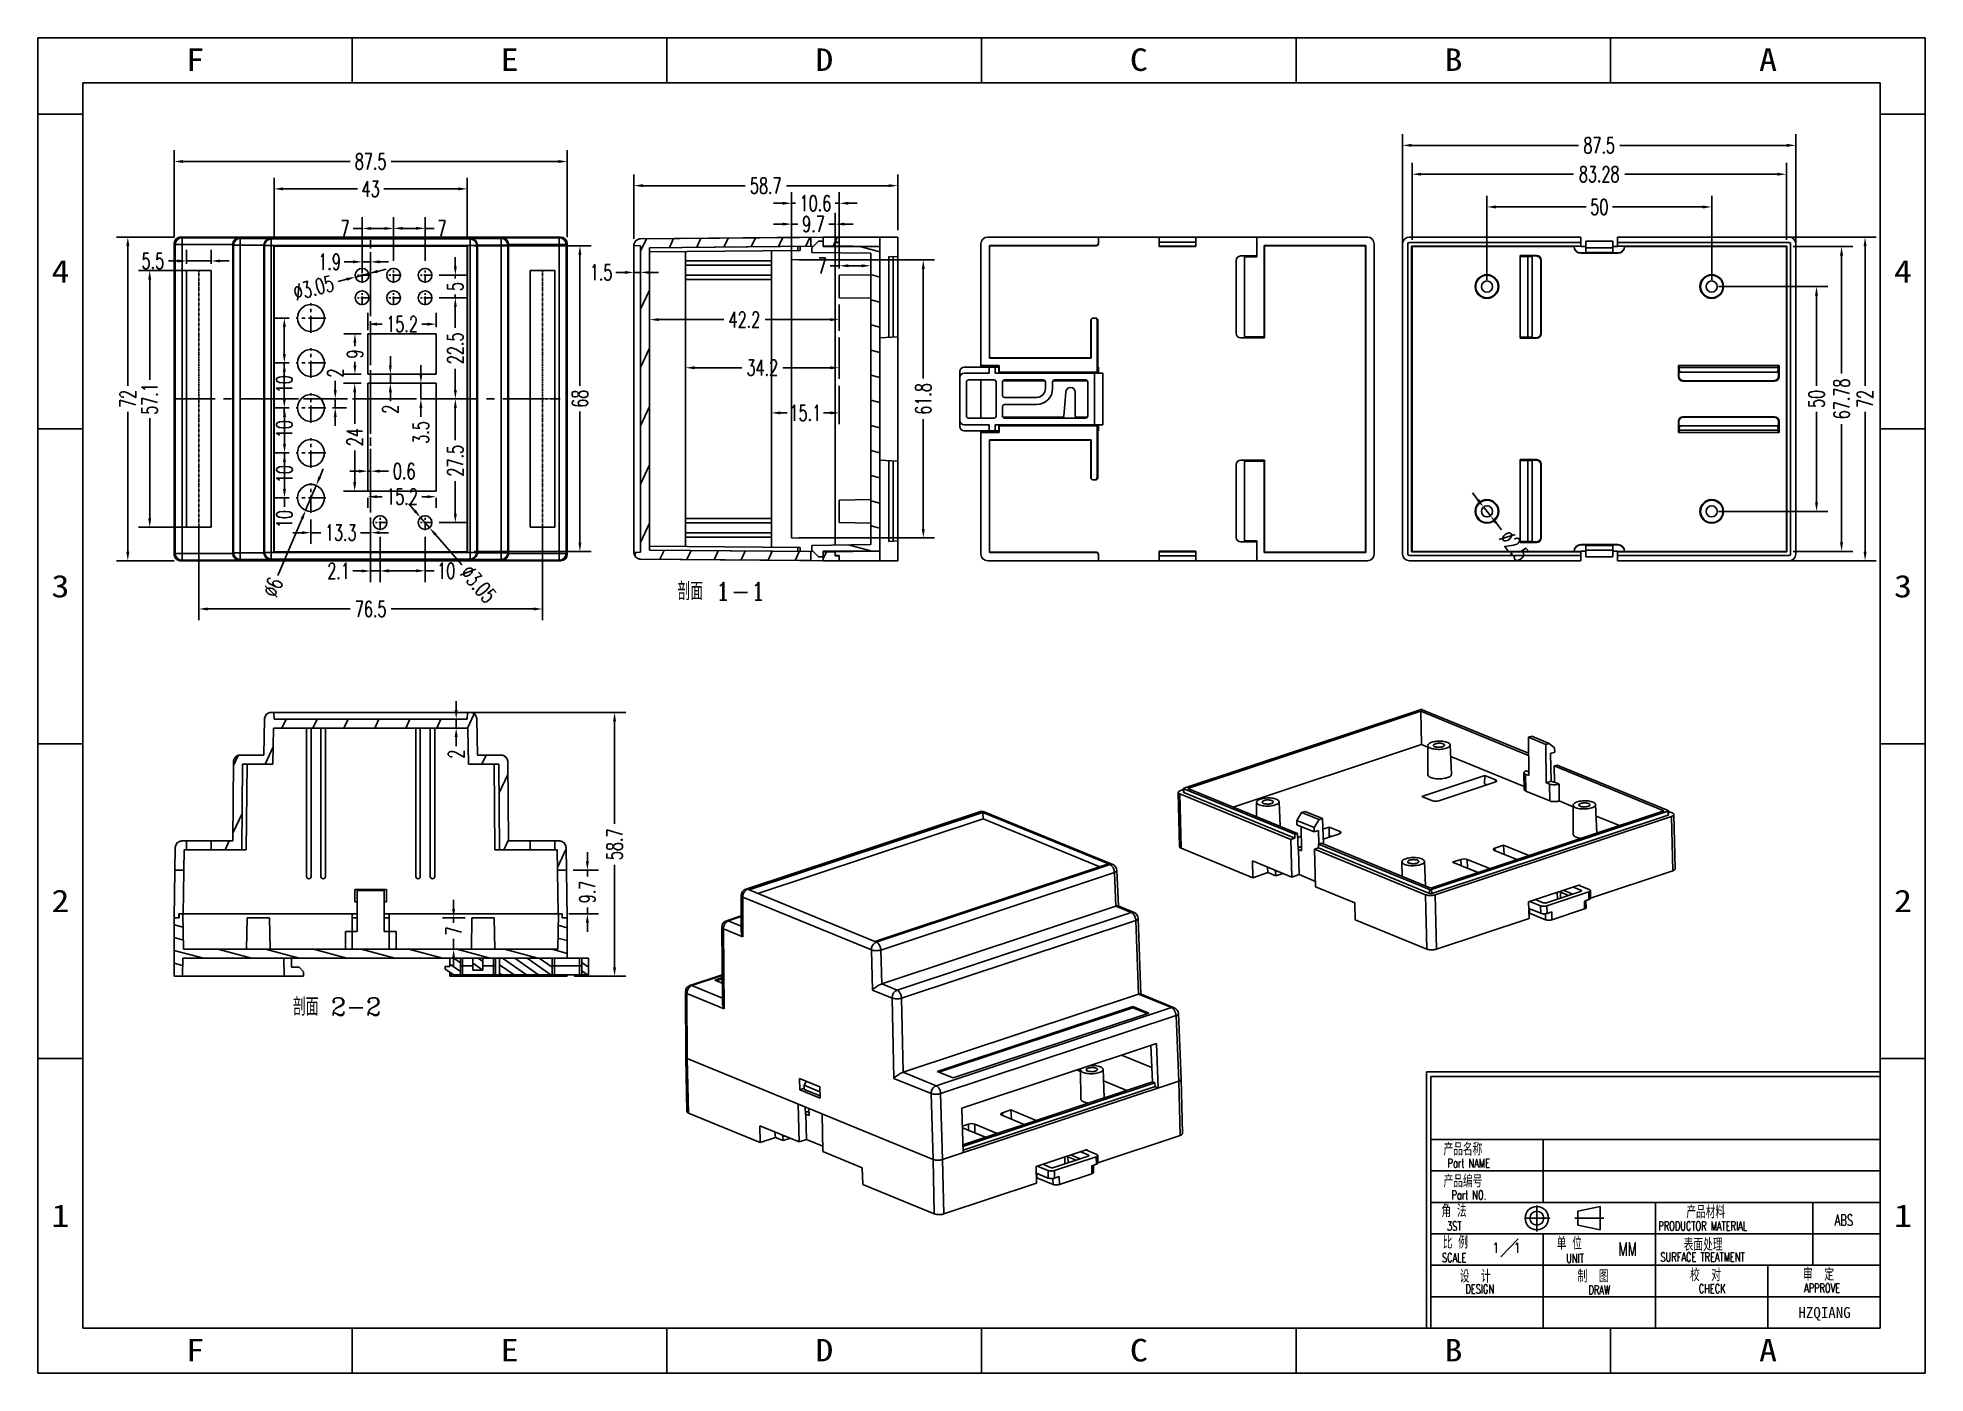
# Model space of a CAD drawing. Header units: millimetres. Extents: x -10387 to -9967, y 7124 to 7421.
import ezdxf
from ezdxf.enums import TextEntityAlignment as Align

# ---------------------------------------------------------------- set-up
doc = ezdxf.new("R2010")
doc.units = ezdxf.units.MM
doc.linetypes.add('CENTER', pattern=[50.8, 31.75, -6.35, 6.35, -6.35])
for name, color, linetype in [('1', 7, 'Continuous'), ('center', 1, 'CENTER'), ('dim', 3, 'Continuous'), ('text', 3, 'Continuous')]:
    doc.layers.add(name, color=color, linetype=linetype)
doc.styles.add('ROMANC', font='romanc.shx', dxfattribs={"bigfont": 'gbcbig.shx'})
doc.styles.add('romans', font='romans.shx', dxfattribs={"width": 0.67, "bigfont": 'fangsong.shx'})
doc.styles.add('STYLE1', font='SIMFANG.TTF', dxfattribs={"height": 4.5})
doc.styles.add('TEXTSTYLE_0', font='txt', dxfattribs={"width": 0.8})
doc.dimstyles.new('MSTD', dxfattribs={"dimtxt": 3.5, "dimasz": 2, "dimexe": 2.5, "dimexo": 1.5, "dimgap": 1, "dimtad": 0, "dimdsep": 46, "dimtxsty": 'romans', "dimcen": 0, "dimclrd": 5, "dimclre": 5, "dimclrt": 3, "dimadec": 1, "dimazin": 0, "dimtfac": 0.5, "dimtmove": 0, "dimatfit": 3, "dimfxl": 1, "dimarcsym": 0})

msp = doc.modelspace()

# ---------------------------------------------------------------- texts
at = {"color": 3, "linetype": 'Continuous', "style": 'romans', "width": 0.67}
for s, height, p in [('产品名称', 2.8, (-10074.166, 7172.531)), ('产品编号', 2.8, (-10074.166, 7165.437)), ('角 法', 2.8, (-10074.64, 7158.822)), ('Part NO.', 2, (-10072.421, 7162.747)), ('产品材料', 2.8, (-10020.147, 7158.578)), ('比 例', 2.8, (-10074.345, 7151.822)), ('单 位', 2.8, (-10048.997, 7151.622)), ('表面处理', 2.8, (-10020.722, 7151.323)), ('设  计', 2.8, (-10070.557, 7144.289)), ('制  图', 2.8, (-10044.334, 7144.314)), ('校  对', 2.8, (-10019.325, 7144.59)), ('审  定', 2.8, (-9994.172, 7144.699))]:
    msp.add_text(s, height=height, dxfattribs=at).set_placement(p)
at = {"color": 3, "style": 'romans', "width": 0.67}
for s, p in [('Part NAME', (-10073.271, 7169.842)), ('3ST', (-10073.397, 7155.835)), ('PRODUCTOR MATERIAL', (-10026.377, 7155.878)), ('SCALE', (-10074.524, 7148.835)), ('UNIT', (-10046.861, 7148.673)), ('SURFACE TREATMENT', (-10025.899, 7148.966)), ('DESIGN', (-10069.305, 7141.845)), ('DRAW', (-10041.925, 7141.654)), ('CHECK', (-10017.375, 7141.956)), ('APPROVE', (-9993.949, 7142.063))]:
    msp.add_text(s, height=2, dxfattribs=at).set_placement(p)
at = {"color": 6, "style": 'romans', "width": 0.67}
msp.add_text('ABS', height=2.4423, dxfattribs=at).set_placement((-9985.085, 7156.95), align=Align.CENTER)
msp.add_text('MM', height=3, dxfattribs=at).set_placement((-10035.282, 7150.264))
at = {"color": 6, "style": 'STYLE1'}
msp.add_text('HZQIANG', height=2.4423, dxfattribs=at).set_placement((-9989.385, 7136.404), align=Align.CENTER)
at = {"color": 2, "linetype": 'Continuous', "char_height": 3.9688, "width": 19.05, "attachment_point": 3, "line_spacing_factor": 0.9, "style": 'ROMANC'}
for s, insert in [('剖面 1-1', (-10224.977, 7300.02)), ('剖面 2-2', (-10310.54, 7207.619))]:
    msp.add_mtext(s, dxfattribs=dict(at, insert=insert))
at = {"layer": 'text', "style": 'romans', "width": 0.67}
msp.add_text('1   1', height=2.25, dxfattribs=at).set_placement((-10063.191, 7150.871))

# ---------------------------------------------------------------- blocks, each defined once
blk = doc.blocks.new('*D56')
at = {"layer": 'Defpoints', "color": 0}
for p in [(-10269.15, 7393.61), (-10356.65, 7375.3), (-10269.15, 7375.3)]:
    blk.add_point(p, dxfattribs=at)
at = {"layer": 'dim', "color": 5, "lineweight": -2}
for p, q in [((-10356.65, 7376.8), (-10356.65, 7396.11)), ((-10354.65, 7393.61), (-10317.47, 7393.61)), ((-10271.15, 7393.61), (-10308.33, 7393.61)), ((-10269.15, 7376.8), (-10269.15, 7396.11))]:
    blk.add_line(p, q, dxfattribs=at)
at = {"layer": 'dim', "color": 5}
for points in [[(-10354.65, 7393.94), (-10354.65, 7393.27), (-10356.65, 7393.61)], [(-10271.15, 7393.94), (-10271.15, 7393.27), (-10269.15, 7393.61)]]:
    blk.add_solid(points, dxfattribs=at)
at = {"layer": 'dim', "color": 3, "insert": (-10312.9, 7393.61), "char_height": 3.5, "attachment_point": 5, "style": 'romans'}
blk.add_mtext('87.5', dxfattribs=at)
blk = doc.blocks.new('*D57')
at = {"layer": 'Defpoints', "color": 0}
for p in [(-10355.15, 7376.8), (-10366.94, 7304.8), (-10355.15, 7304.8)]:
    blk.add_point(p, dxfattribs=at)
at = {"layer": 'dim', "color": 5, "lineweight": -2}
for p, q in [((-10356.65, 7376.8), (-10369.44, 7376.8)), ((-10366.94, 7374.8), (-10366.94, 7343.7)), ((-10366.94, 7306.8), (-10366.94, 7337.9)), ((-10356.65, 7304.8), (-10369.44, 7304.8))]:
    blk.add_line(p, q, dxfattribs=at)
at = {"layer": 'dim', "color": 5}
for points in [[(-10367.27, 7374.8), (-10366.6, 7374.8), (-10366.94, 7376.8)], [(-10367.27, 7306.8), (-10366.6, 7306.8), (-10366.94, 7304.8)]]:
    blk.add_solid(points, dxfattribs=at)
at = {"layer": 'dim', "color": 3, "insert": (-10366.94, 7340.8), "char_height": 3.5, "attachment_point": 5, "rotation": 90, "style": 'romans'}
blk.add_mtext('72', dxfattribs=at)
blk = doc.blocks.new('*D58')
at = {"layer": 'Defpoints', "color": 0}
for p in [(-10195.63, 7388.23), (-10195.63, 7376.8), (-10254.33, 7374.92)]:
    blk.add_point(p, dxfattribs=at)
at = {"layer": 'dim', "color": 5, "lineweight": -2}
for p, q in [((-10254.33, 7376.42), (-10254.33, 7390.73)), ((-10252.33, 7388.23), (-10229.55, 7388.23)), ((-10197.63, 7388.23), (-10220.4, 7388.23)), ((-10195.63, 7378.3), (-10195.63, 7390.73))]:
    blk.add_line(p, q, dxfattribs=at)
at = {"layer": 'dim', "color": 5}
for points in [[(-10252.33, 7388.57), (-10252.33, 7387.9), (-10254.33, 7388.23)], [(-10197.63, 7388.57), (-10197.63, 7387.9), (-10195.63, 7388.23)]]:
    blk.add_solid(points, dxfattribs=at)
at = {"layer": 'dim', "color": 3, "insert": (-10224.98, 7388.23), "char_height": 3.5, "attachment_point": 5, "style": 'romans'}
blk.add_mtext('58.7', dxfattribs=at)
blk = doc.blocks.new('*D59')
at = {"layer": 'Defpoints', "color": 0}
for p in [(-10208.63, 7370.42), (-10208.63, 7368.3), (-10201.63, 7368.42)]:
    blk.add_point(p, dxfattribs=at)
at = {"layer": 'dim', "color": 5, "lineweight": -2}
for p, q in [((-10208.63, 7369.8), (-10208.63, 7372.92)), ((-10201.63, 7369.92), (-10201.63, 7372.92)), ((-10208.63, 7370.42), (-10210.63, 7370.42)), ((-10203.63, 7370.42), (-10206.63, 7370.42))]:
    blk.add_line(p, q, dxfattribs=at)
at = {"layer": 'dim', "color": 5}
for points in [[(-10206.63, 7370.75), (-10206.63, 7370.09), (-10208.63, 7370.42)], [(-10203.63, 7370.75), (-10203.63, 7370.09), (-10201.63, 7370.42)]]:
    blk.add_solid(points, dxfattribs=at)
at = {"layer": 'dim', "color": 3, "insert": (-10212.41, 7370.42), "char_height": 3.5, "attachment_point": 5, "style": 'romans'}
blk.add_mtext('7', dxfattribs=at)
blk = doc.blocks.new('*D60')
at = {"layer": 'Defpoints', "color": 0}
for p in [(-10250.83, 7363.3), (-10208.63, 7363.3), (-10250.83, 7358.44)]:
    blk.add_point(p, dxfattribs=at)
at = {"layer": 'dim', "color": 5, "lineweight": -2}
for p, q in [((-10250.83, 7361.8), (-10250.83, 7355.94)), ((-10248.83, 7358.44), (-10234.3, 7358.44)), ((-10210.63, 7358.44), (-10225.15, 7358.44)), ((-10208.63, 7361.8), (-10208.63, 7355.94))]:
    blk.add_line(p, q, dxfattribs=at)
at = {"layer": 'dim', "color": 5}
for points in [[(-10248.83, 7358.78), (-10248.83, 7358.11), (-10250.83, 7358.44)], [(-10210.63, 7358.78), (-10210.63, 7358.11), (-10208.63, 7358.44)]]:
    blk.add_solid(points, dxfattribs=at)
at = {"layer": 'dim', "color": 3, "insert": (-10229.73, 7358.44), "char_height": 3.5, "attachment_point": 5, "style": 'romans'}
blk.add_mtext('42.2', dxfattribs=at)
blk = doc.blocks.new('*D55')
at = {"layer": 'Defpoints', "color": 0}
for p in [(-10208.63, 7355.94), (-10242.83, 7350.24), (-10242.83, 7347.74)]:
    blk.add_point(p, dxfattribs=at)
at = {"layer": 'dim', "color": 5, "lineweight": -2}
for p, q in [((-10208.63, 7354.44), (-10208.63, 7345.24)), ((-10242.83, 7348.74), (-10242.83, 7345.24)), ((-10240.83, 7347.74), (-10230.3, 7347.74)), ((-10210.63, 7347.74), (-10221.15, 7347.74))]:
    blk.add_line(p, q, dxfattribs=at)
at = {"layer": 'dim', "color": 5}
for points in [[(-10240.83, 7348.07), (-10240.83, 7347.4), (-10242.83, 7347.74)], [(-10210.63, 7348.07), (-10210.63, 7347.4), (-10208.63, 7347.74)]]:
    blk.add_solid(points, dxfattribs=at)
at = {"layer": 'dim', "color": 3, "insert": (-10225.73, 7347.74), "char_height": 3.5, "attachment_point": 5, "style": 'romans'}
blk.add_mtext('34.2', dxfattribs=at)
blk = doc.blocks.new('*D61')
at = {"layer": 'Defpoints', "color": 0}
for p in [(-10208.63, 7345.24), (-10223.73, 7339.62), (-10208.63, 7337.7)]:
    blk.add_point(p, dxfattribs=at)
at = {"layer": 'dim', "color": 5, "lineweight": -2}
for p, q in [((-10208.63, 7343.74), (-10208.63, 7335.2)), ((-10223.73, 7338.12), (-10223.73, 7335.2)), ((-10221.73, 7337.7), (-10220.25, 7337.7)), ((-10210.63, 7337.7), (-10212.11, 7337.7))]:
    blk.add_line(p, q, dxfattribs=at)
at = {"layer": 'dim', "color": 5}
for points in [[(-10221.73, 7338.04), (-10221.73, 7337.37), (-10223.73, 7337.7)], [(-10210.63, 7338.04), (-10210.63, 7337.37), (-10208.63, 7337.7)]]:
    blk.add_solid(points, dxfattribs=at)
at = {"layer": 'dim', "color": 3, "insert": (-10216.18, 7337.7), "char_height": 3.5, "attachment_point": 5, "style": 'romans'}
blk.add_mtext('15.1', dxfattribs=at)
blk = doc.blocks.new('*D62')
at = {"layer": 'Defpoints', "color": 0}
for p in [(-10219.23, 7371.71), (-10219.23, 7309.91), (-10189.93, 7309.91)]:
    blk.add_point(p, dxfattribs=at)
at = {"layer": 'dim', "color": 5, "lineweight": -2}
for p, q in [((-10217.73, 7371.71), (-10187.43, 7371.71)), ((-10189.93, 7369.71), (-10189.93, 7345.33)), ((-10189.93, 7311.91), (-10189.93, 7336.29)), ((-10217.73, 7309.91), (-10187.43, 7309.91))]:
    blk.add_line(p, q, dxfattribs=at)
at = {"layer": 'dim', "color": 5}
for points in [[(-10190.27, 7369.71), (-10189.6, 7369.71), (-10189.93, 7371.71)], [(-10190.27, 7311.91), (-10189.6, 7311.91), (-10189.93, 7309.91)]]:
    blk.add_solid(points, dxfattribs=at)
at = {"layer": 'dim', "color": 3, "insert": (-10189.93, 7340.81), "char_height": 3.5, "attachment_point": 5, "rotation": 90, "style": 'romans'}
blk.add_mtext('61.8', dxfattribs=at)
blk = doc.blocks.new('*D63')
at = {"layer": 'Defpoints', "color": 0}
for p in [(-10254.33, 7369.81), (-10254.33, 7368.94), (-10252.83, 7369.81)]:
    blk.add_point(p, dxfattribs=at)
at = {"layer": 'dim', "color": 5, "lineweight": -2}
for p, q in [((-10256.33, 7368.94), (-10258.33, 7368.94)), ((-10252.83, 7368.94), (-10254.33, 7368.94)), ((-10254.33, 7368.31), (-10254.33, 7366.44)), ((-10252.83, 7368.31), (-10252.83, 7366.44)), ((-10250.83, 7368.94), (-10248.83, 7368.94))]:
    blk.add_line(p, q, dxfattribs=at)
at = {"layer": 'dim', "color": 5}
for points in [[(-10256.33, 7369.27), (-10256.33, 7368.6), (-10254.33, 7368.94)], [(-10250.83, 7369.27), (-10250.83, 7368.6), (-10252.83, 7368.94)]]:
    blk.add_solid(points, dxfattribs=at)
at = {"layer": 'dim', "color": 3, "insert": (-10261.62, 7368.94), "char_height": 3.5, "attachment_point": 5, "style": 'romans'}
blk.add_mtext('1.5', dxfattribs=at)
blk = doc.blocks.new('*D64')
at = {"layer": 'Defpoints', "color": 0}
for p in [(-10353.9, 7371.49), (-10353.9, 7369.35), (-10348.4, 7369.35)]:
    blk.add_point(p, dxfattribs=at)
at = {"layer": 'dim', "color": 5, "lineweight": -2}
for p, q in [((-10355.9, 7371.49), (-10357.9, 7371.49)), ((-10353.9, 7370.85), (-10353.9, 7373.99)), ((-10348.4, 7371.49), (-10353.9, 7371.49)), ((-10348.4, 7370.85), (-10348.4, 7373.99)), ((-10346.4, 7371.49), (-10344.4, 7371.49))]:
    blk.add_line(p, q, dxfattribs=at)
at = {"layer": 'dim', "color": 5}
for points in [[(-10355.9, 7371.82), (-10355.9, 7371.15), (-10353.9, 7371.49)], [(-10346.4, 7371.82), (-10346.4, 7371.15), (-10348.4, 7371.49)]]:
    blk.add_solid(points, dxfattribs=at)
at = {"layer": 'dim', "color": 3, "insert": (-10361.36, 7371.49), "char_height": 3.5, "attachment_point": 5, "style": 'romans'}
blk.add_mtext('5.5', dxfattribs=at)
blk = doc.blocks.new('*D65')
at = {"layer": 'Defpoints', "color": 0}
for p in [(-10348.4, 7369.35), (-10362.07, 7312.25), (-10348.4, 7312.25)]:
    blk.add_point(p, dxfattribs=at)
at = {"layer": 'dim', "color": 5, "lineweight": -2}
for p, q in [((-10349.9, 7369.35), (-10364.57, 7369.35)), ((-10362.07, 7367.35), (-10362.07, 7345.04)), ((-10362.07, 7314.25), (-10362.07, 7336.56)), ((-10349.9, 7312.25), (-10364.57, 7312.25))]:
    blk.add_line(p, q, dxfattribs=at)
at = {"layer": 'dim', "color": 5}
for points in [[(-10362.4, 7367.35), (-10361.73, 7367.35), (-10362.07, 7369.35)], [(-10362.4, 7314.25), (-10361.73, 7314.25), (-10362.07, 7312.25)]]:
    blk.add_solid(points, dxfattribs=at)
at = {"layer": 'dim', "color": 3, "insert": (-10362.07, 7340.8), "char_height": 3.5, "attachment_point": 5, "rotation": 90, "style": 'romans'}
blk.add_mtext('57.1', dxfattribs=at)
blk = doc.blocks.new('*D66')
at = {"layer": 'Defpoints', "color": 0}
for p in [(-10291.4, 7387.51), (-10334.4, 7374.85), (-10291.4, 7374.85)]:
    blk.add_point(p, dxfattribs=at)
at = {"layer": 'dim', "color": 5, "lineweight": -2}
for p, q in [((-10334.4, 7376.35), (-10334.4, 7390.01)), ((-10291.4, 7376.35), (-10291.4, 7390.01)), ((-10332.4, 7387.51), (-10315.8, 7387.51)), ((-10293.4, 7387.51), (-10310, 7387.51))]:
    blk.add_line(p, q, dxfattribs=at)
at = {"layer": 'dim', "color": 5}
for points in [[(-10332.4, 7387.85), (-10332.4, 7387.18), (-10334.4, 7387.51)], [(-10293.4, 7387.85), (-10293.4, 7387.18), (-10291.4, 7387.51)]]:
    blk.add_solid(points, dxfattribs=at)
at = {"layer": 'dim', "color": 3, "insert": (-10312.9, 7387.51), "char_height": 3.5, "attachment_point": 5, "style": 'romans'}
blk.add_mtext('43', dxfattribs=at)
blk = doc.blocks.new('*D67')
at = {"layer": 'Defpoints', "color": 0}
for p in [(-10291.4, 7374.85), (-10291.4, 7306.84), (-10266.34, 7306.84)]:
    blk.add_point(p, dxfattribs=at)
at = {"layer": 'dim', "color": 5, "lineweight": -2}
for p, q in [((-10289.9, 7374.85), (-10263.84, 7374.85)), ((-10266.34, 7372.85), (-10266.34, 7343.69)), ((-10266.34, 7308.84), (-10266.34, 7338)), ((-10289.9, 7306.84), (-10263.84, 7306.84))]:
    blk.add_line(p, q, dxfattribs=at)
at = {"layer": 'dim', "color": 5}
for points in [[(-10266.67, 7372.85), (-10266.01, 7372.85), (-10266.34, 7374.85)], [(-10266.67, 7308.84), (-10266.01, 7308.84), (-10266.34, 7306.84)]]:
    blk.add_solid(points, dxfattribs=at)
at = {"layer": 'dim', "color": 3, "insert": (-10266.34, 7340.84), "char_height": 3.5, "attachment_point": 5, "rotation": 90, "style": 'romans'}
blk.add_mtext('68', dxfattribs=at)
blk = doc.blocks.new('*D68')
at = {"layer": 'Defpoints', "color": 0}
for p in [(-10014.5, 7383.5), (-10064.5, 7365.8), (-10014.5, 7365.8)]:
    blk.add_point(p, dxfattribs=at)
at = {"layer": 'dim', "color": 5, "lineweight": -2}
for p, q in [((-10064.5, 7367.3), (-10064.5, 7386)), ((-10014.5, 7367.3), (-10014.5, 7386)), ((-10062.5, 7383.5), (-10042.4, 7383.5)), ((-10016.5, 7383.5), (-10036.6, 7383.5))]:
    blk.add_line(p, q, dxfattribs=at)
at = {"layer": 'dim', "color": 5}
for points in [[(-10062.5, 7383.83), (-10062.5, 7383.16), (-10064.5, 7383.5)], [(-10016.5, 7383.83), (-10016.5, 7383.16), (-10014.5, 7383.5)]]:
    blk.add_solid(points, dxfattribs=at)
at = {"layer": 'dim', "color": 3, "insert": (-10039.5, 7383.5), "char_height": 3.5, "attachment_point": 5, "style": 'romans'}
blk.add_mtext('50', dxfattribs=at)
blk = doc.blocks.new('*D69')
at = {"layer": 'Defpoints', "color": 0}
for p in [(-10014.5, 7365.8), (-10014.5, 7315.8), (-9991.17, 7315.8)]:
    blk.add_point(p, dxfattribs=at)
at = {"layer": 'dim', "color": 5, "lineweight": -2}
for p, q in [((-10013, 7365.8), (-9988.67, 7365.8)), ((-9991.17, 7363.8), (-9991.17, 7343.7)), ((-9991.17, 7317.8), (-9991.17, 7337.9)), ((-10013, 7315.8), (-9988.67, 7315.8))]:
    blk.add_line(p, q, dxfattribs=at)
at = {"layer": 'dim', "color": 5}
for points in [[(-9991.5, 7363.8), (-9990.83, 7363.8), (-9991.17, 7365.8)], [(-9991.5, 7317.8), (-9990.83, 7317.8), (-9991.17, 7315.8)]]:
    blk.add_solid(points, dxfattribs=at)
at = {"layer": 'dim', "color": 3, "insert": (-9991.17, 7340.8), "char_height": 3.5, "attachment_point": 5, "rotation": 90, "style": 'romans'}
blk.add_mtext('50', dxfattribs=at)
blk = doc.blocks.new('*D70')
at = {"layer": 'Defpoints', "color": 0}
for p in [(-9997.88, 7390.78), (-10081.17, 7374.69), (-9997.88, 7374.69)]:
    blk.add_point(p, dxfattribs=at)
at = {"layer": 'dim', "color": 5, "lineweight": -2}
for p, q in [((-10081.17, 7376.19), (-10081.17, 7393.28)), ((-9997.88, 7376.19), (-9997.88, 7393.28)), ((-10079.17, 7390.78), (-10045.22, 7390.78)), ((-9999.88, 7390.78), (-10033.84, 7390.78))]:
    blk.add_line(p, q, dxfattribs=at)
at = {"layer": 'dim', "color": 5}
for points in [[(-10079.17, 7391.11), (-10079.17, 7390.45), (-10081.17, 7390.78)], [(-9999.88, 7391.11), (-9999.88, 7390.45), (-9997.88, 7390.78)]]:
    blk.add_solid(points, dxfattribs=at)
at = {"layer": 'dim', "color": 3, "insert": (-10039.53, 7390.78), "char_height": 3.5, "attachment_point": 5, "style": 'romans'}
blk.add_mtext('83.28', dxfattribs=at)
blk = doc.blocks.new('*D71')
at = {"layer": 'Defpoints', "color": 0}
for p in [(-9997.88, 7374.69), (-9997.88, 7306.91), (-9985.6, 7306.91)]:
    blk.add_point(p, dxfattribs=at)
at = {"layer": 'dim', "color": 5, "lineweight": -2}
for p, q in [((-9996.38, 7374.69), (-9983.1, 7374.69)), ((-9985.6, 7372.69), (-9985.6, 7346.43)), ((-9985.6, 7308.91), (-9985.6, 7335.16)), ((-9996.38, 7306.91), (-9983.1, 7306.91))]:
    blk.add_line(p, q, dxfattribs=at)
at = {"layer": 'dim', "color": 5}
for points in [[(-9985.94, 7372.69), (-9985.27, 7372.69), (-9985.6, 7374.69)], [(-9985.94, 7308.91), (-9985.27, 7308.91), (-9985.6, 7306.91)]]:
    blk.add_solid(points, dxfattribs=at)
at = {"layer": 'dim', "color": 3, "insert": (-9985.6, 7340.8), "char_height": 3.5, "attachment_point": 5, "rotation": 90, "style": 'romans'}
blk.add_mtext('67.78', dxfattribs=at)
blk = doc.blocks.new('*D72')
at = {"layer": 'Defpoints', "color": 0}
for p in [(-10293.87, 7267.6), (-10293.03, 7269.6), (-10293.03, 7267.6)]:
    blk.add_point(p, dxfattribs=at)
at = {"layer": 'dim', "color": 5, "lineweight": -2}
for p, q in [((-10293.87, 7271.6), (-10293.87, 7273.6)), ((-10294.53, 7269.6), (-10296.37, 7269.6)), ((-10294.53, 7267.6), (-10296.37, 7267.6)), ((-10293.87, 7269.6), (-10293.87, 7267.6)), ((-10293.87, 7265.6), (-10293.87, 7263.6))]:
    blk.add_line(p, q, dxfattribs=at)
at = {"layer": 'dim', "color": 5}
for points in [[(-10294.21, 7271.6), (-10293.54, 7271.6), (-10293.87, 7269.6)], [(-10294.21, 7265.6), (-10293.54, 7265.6), (-10293.87, 7267.6)]]:
    blk.add_solid(points, dxfattribs=at)
at = {"layer": 'dim', "color": 3, "insert": (-10293.87, 7261.82), "char_height": 3.5, "attachment_point": 5, "rotation": 90, "style": 'romans'}
blk.add_mtext('2', dxfattribs=at)
blk = doc.blocks.new('*D73')
at = {"layer": 'Defpoints', "color": 0}
for p in [(-10292.32, 7271.1), (-10269.15, 7212.4), (-10258.63, 7212.4)]:
    blk.add_point(p, dxfattribs=at)
at = {"layer": 'dim', "color": 5, "lineweight": -2}
for p, q in [((-10290.82, 7271.1), (-10256.13, 7271.1)), ((-10258.63, 7269.1), (-10258.63, 7246.32)), ((-10258.63, 7214.4), (-10258.63, 7237.17)), ((-10267.65, 7212.4), (-10256.13, 7212.4))]:
    blk.add_line(p, q, dxfattribs=at)
at = {"layer": 'dim', "color": 5}
for points in [[(-10258.96, 7269.1), (-10258.29, 7269.1), (-10258.63, 7271.1)], [(-10258.96, 7214.4), (-10258.29, 7214.4), (-10258.63, 7212.4)]]:
    blk.add_solid(points, dxfattribs=at)
at = {"layer": 'dim', "color": 3, "insert": (-10258.63, 7241.75), "char_height": 3.5, "attachment_point": 5, "rotation": 90, "style": 'romans'}
blk.add_mtext('58.7', dxfattribs=at)
blk = doc.blocks.new('SUN_6HWZ35TKXU86YGHH1AY77V3D6FJ')
at = {"color": 7, "linetype": 'Continuous'}
for p, q in [((-420, 297), (0, 297)), ((-420, 0), (-420, 297)), ((-350, 287), (-350, 297)), ((-280, 287), (-280, 297)), ((-210, 287), (-210, 297)), ((-140, 287), (-140, 297)), ((-70, 287), (-70, 297)), ((0, 0), (0, 297)), ((-410, 287), (-10, 287)), ((-410, 10), (-410, 287)), ((-10, 10), (-10, 287)), ((-420, 280), (-410, 280)), ((-10, 280), (0, 280)), ((-420, 210), (-410, 210)), ((-10, 210), (0, 210)), ((-420, 140), (-410, 140)), ((-10, 140), (0, 140)), ((-420, 70), (-410, 70)), ((-10, 70), (0, 70)), ((-410, 10), (-10, 10)), ((-350, 0), (-350, 10)), ((-280, 0), (-280, 10)), ((-210, 0), (-210, 10)), ((-140, 0), (-140, 10)), ((-70, 0), (-70, 10)), ((-420, 0), (0, 0))]:
    blk.add_line(p, q, dxfattribs=at)
at = {"color": 2, "linetype": 'Continuous', "style": 'TEXTSTYLE_0'}
for s, width, p, p2 in [('F', 1.2, (-386.98, 289.63), (-382.98, 289.63)), ('E', 1.2, (-316.98, 289.63), (-312.98, 289.63)), ('D', 1.2, (-246.98, 289.63), (-242.98, 289.63)), ('C', 1.2, (-176.98, 289.63), (-172.98, 289.63)), ('B', 1.2, (-106.98, 289.63), (-102.98, 289.63)), ('A', 1.2, (-36.98, 289.63), (-32.98, 289.63)), ('4', 1.2, (-416.95, 242.54), (-412.95, 242.54)), ('4', 1.2, (-6.95, 242.54), (-2.95, 242.54)), ('3', 1.2, (-416.95, 172.54), (-412.95, 172.54)), ('3', 1.2, (-6.95, 172.54), (-2.95, 172.54)), ('2', 1.2, (-416.95, 102.54), (-412.95, 102.54)), ('2', 1.2, (-6.95, 102.54), (-2.95, 102.54)), ('1', 2.4, (-416.95, 32.54), (-412.95, 32.54)), ('1', 2.4, (-6.95, 32.54), (-2.95, 32.54)), ('F', 1.2, (-386.98, 2.63), (-382.98, 2.63)), ('E', 1.2, (-316.98, 2.63), (-312.98, 2.63)), ('D', 1.2, (-246.98, 2.63), (-242.98, 2.63)), ('C', 1.2, (-176.98, 2.63), (-172.98, 2.63)), ('B', 1.2, (-106.98, 2.63), (-102.98, 2.63)), ('A', 1.2, (-36.98, 2.63), (-32.98, 2.63))]:
    blk.add_text(s, height=5, dxfattribs=dict(at, width=width)).set_placement(p, p2, align=Align.FIT)
blk = doc.blocks.new('*u2')
at = {"color": 7, "linetype": 'Continuous'}
for p, q in [((-0.47, 0), (-53.04, -17.42)), ((23.64, -9.69), (0, 0)), ((-0.31, -0.34), (-52.15, -17.51)), ((-0.31, -0.34), (23.65, -10.16)), ((-0.15, -7.75), (-0.31, -0.34)), ((-42.07, -21.64), (-0.15, -7.75)), ((-0.15, -7.75), (1.21, -8.31)), ((1.24, -14.47), (1.21, -7.96)), ((6.49, -14.35), (6.21, -7.84)), ((24.37, -5.89), (23.6, -6.14)), ((23.6, -6.14), (23.7, -14.65)), ((27.49, -7.74), (23.6, -6.14)), ((28.25, -7.48), (24.37, -5.89)), ((28.25, -7.48), (27.49, -7.74)), ((27.58, -16.24), (27.49, -7.74)), ((28.25, -7.48), (29.42, -8.5)), ((6.32, -10.4), (22.65, -17.09)), ((28.51, -9.74), (29.45, -9.43)), ((28.66, -15.88), (28.51, -9.74)), ((29.37, -12.5), (30, -12.3)), ((29.37, -12.5), (29.42, -16.15)), ((29.37, -12.5), (53.75, -22.5)), ((29.45, -9.43), (29.42, -8.5)), ((54.69, -22.42), (30, -12.3)), ((-0.13, -19.27), (13.89, -14.63)), ((16.17, -16.13), (3.67, -20.27)), ((13.89, -14.63), (13.85, -16.52)), ((14.36, -16.73), (13.85, -16.52)), ((16.28, -15.61), (13.89, -14.63)), ((16.28, -15.61), (16.26, -16.09)), ((22.61, -14), (22.66, -17.74)), ((22.97, -14.35), (23.01, -18.09)), ((23.7, -14.65), (22.97, -14.35)), ((23.14, -13.57), (23.69, -13.8)), ((28.66, -15.88), (27.58, -16.24)), ((28.31, -16.54), (27.58, -16.24)), ((28.35, -20.28), (28.31, -16.54)), ((29.35, -16.17), (28.66, -15.88)), ((29.35, -16.17), (29.42, -16.15)), ((29.42, -16.15), (30.42, -16.56)), ((30.42, -16.56), (30.46, -20.3)), ((-54.02, -30.48), (-54.31, -18.38)), ((-29.27, -28.85), (-53.95, -18.72)), ((-53.66, -30.82), (-53.95, -18.72)), ((-53.78, -17.95), (-53.16, -17.74)), ((-53.16, -17.51), (-53.16, -17.5)), ((-53.16, -17.51), (-53.14, -18.35)), ((-28.39, -27.71), (-53.08, -17.59)), ((-53.08, -17.59), (-53.06, -18.43)), ((-28.37, -28.55), (-53.06, -18.43)), ((-52.15, -17.51), (-27.77, -27.51)), ((-36.88, -23.77), (-36.89, -20.58)), ((-31.66, -25.91), (-31.89, -20.46)), ((-0.13, -19.27), (2.26, -20.26)), ((28.35, -20.28), (23.01, -18.09)), ((30.46, -20.3), (33.57, -21.57)), ((-26.85, -22.86), (-27.95, -24.64)), ((-27.95, -24.64), (-24.07, -26.23)), ((-27.93, -25.57), (-27.95, -24.64)), ((-26.85, -22.86), (-26.08, -22.61)), ((-22.96, -24.45), (-26.85, -22.86)), ((-22.2, -24.2), (-26.08, -22.61)), ((-24.07, -26.23), (-22.96, -24.45)), ((-22.96, -24.45), (-22.2, -24.2)), ((-22.2, -24.2), (-21.99, -29.88)), ((53.75, -22.5), (1.91, -39.67)), ((54.65, -22.59), (2.07, -40.01)), ((54.67, -23.43), (2.09, -40.85)), ((2.84, -41.16), (55.42, -23.74)), ((33.6, -27.74), (33.57, -21.22)), ((38.84, -27.44), (38.57, -21.1)), ((38.68, -23.66), (43.84, -25.78)), ((54.67, -23.43), (54.65, -22.59)), ((54.78, -23.33), (54.76, -22.49)), ((55.6, -22.96), (54.77, -22.62)), ((55.42, -23.74), (55.71, -35.83)), ((55.95, -23.3), (56.24, -35.4)), ((-28.37, -28.55), (-29.27, -28.85)), ((-29.06, -37.22), (-29.27, -28.85)), ((-27.77, -27.51), (-28.39, -27.71)), ((-28.37, -28.55), (-28.39, -27.71)), ((-24.05, -27.16), (-27.93, -25.57)), ((-27.77, -27.51), (-27.64, -31.12)), ((-26.92, -28.15), (-27.74, -28.42)), ((-26.85, -31.4), (-26.98, -25.96)), ((-24.05, -27.16), (-24.07, -26.23)), ((-23.11, -26.85), (-24.05, -27.16)), ((-23.04, -29.87), (-23.11, -26.85)), ((-20.71, -26.09), (-22.11, -26.56)), ((-22.03, -28.79), (-18.43, -27.59)), ((-20.75, -28.36), (-20.71, -26.09)), ((-20.74, -27.98), (-20.23, -28.19)), ((-20.71, -26.09), (-18.31, -27.07)), ((-18.31, -27.07), (-18.34, -27.55)), ((-37.72, -37.36), (-53.66, -30.82)), ((-27.57, -31.1), (-27.64, -31.12)), ((-26.85, -31.4), (-27.57, -31.1)), ((-27.44, -36.68), (-27.57, -31.1)), ((-27.45, -30.58), (-26.87, -30.39)), ((-23.07, -30.73), (-23.96, -31.02)), ((-23.96, -31.02), (-23.76, -39.4)), ((0.73, -41.14), (-23.96, -31.02)), ((-22.46, -29.68), (-23.09, -29.89)), ((-23.07, -30.73), (-23.09, -29.89)), ((1.6, -40.01), (-23.09, -29.89)), ((1.62, -40.85), (-23.07, -30.73)), ((-22.46, -29.68), (1.91, -39.67)), ((6.69, -33.91), (8.59, -33.28)), ((8.59, -33.28), (8.62, -34.7)), ((10, -33.29), (10.03, -35.21)), ((10, -33.29), (14.99, -35.34)), ((16.04, -31.29), (21.03, -33.34)), ((18.06, -30.14), (16.15, -30.78)), ((16.15, -30.78), (16.22, -31.37)), ((18.17, -32.03), (17.99, -32.09)), ((18.18, -32.17), (18.06, -30.14)), ((18.06, -30.14), (23.7, -32.45)), ((-37.81, -33.63), (-29.06, -37.22)), ((-37.81, -33.63), (-37.72, -37.36)), ((-34.36, -36.24), (-37.72, -37.36)), ((-34.44, -35.02), (-34.36, -36.24)), ((-32.61, -36.96), (-34.36, -36.24)), ((-32.67, -36.04), (-32.91, -35.64)), ((-32.67, -36.04), (-32.27, -35.91)), ((-32.67, -36.04), (-32.61, -36.96)), ((-31, -36.43), (-32.61, -36.96)), ((-27.44, -36.68), (-29.06, -37.22)), ((-23.79, -38.18), (-27.44, -36.68)), ((-4.52, -37.04), (-4.53, -33.85)), ((0.7, -39.18), (0.47, -33.73)), ((6.69, -33.91), (12.32, -36.22)), ((10.03, -35.21), (12.43, -36.19)), ((10.75, -35.58), (10.85, -35.54)), ((55.71, -35.83), (37.42, -41.9)), ((-23.76, -39.4), (-15.01, -42.98)), ((1.02, -53.24), (0.73, -41.14)), ((1.62, -40.85), (1.6, -40.01)), ((2.07, -40.01), (2.09, -40.85)), ((3.13, -53.26), (2.84, -41.16)), ((35.02, -38.94), (23.65, -42.71)), ((35.23, -40.42), (27.61, -42.94)), ((27.74, -43.62), (37.04, -40.54)), ((30.04, -40.59), (30.08, -42.12)), ((30.78, -41.89), (30.75, -40.57)), ((32.55, -41.31), (30.75, -40.57)), ((31.7, -40.25), (31.7, -40.04)), ((33.5, -40.99), (31.7, -40.25)), ((33.53, -39.44), (35.29, -40.16)), ((37.15, -40.02), (34.75, -39.03)), ((35.02, -38.94), (35.03, -39.15)), ((35.29, -40.16), (35.29, -40.39)), ((37.04, -40.54), (37.08, -42.21)), ((37.39, -40.25), (37.43, -41.92)), ((-14.92, -46.7), (-15.01, -42.98)), ((23.74, -46.43), (23.65, -42.71)), ((26.37, -45.28), (23.68, -44.18)), ((23.71, -45.28), (23.85, -45.23)), ((23.85, -45.23), (23.82, -44.23)), ((23.85, -45.23), (27.44, -46.71)), ((23.92, -42.62), (26.33, -43.6)), ((26.91, -42.94), (25.14, -42.21)), ((26.33, -43.6), (26.37, -45.28)), ((27.41, -45.37), (27.44, -46.71)), ((27.78, -45.29), (27.74, -43.62)), ((27.78, -45.29), (28.81, -44.95)), ((28.85, -46.72), (28.81, -44.95)), ((28.85, -46.72), (36.09, -44.32)), ((36.05, -42.55), (37.08, -42.21)), ((36.05, -42.55), (36.09, -44.32)), ((36.41, -42.43), (36.45, -44.03)), ((1.02, -53.24), (-14.92, -46.7)), ((23.74, -46.43), (3.13, -53.26))]:
    blk.add_line(p, q, dxfattribs=at)
for centre, major_axis, ratio, start_param, end_param in [((15.52, -15.86), (1, 0.02), 0.364615, 5.409396, 6.977454), ((3.02, -20), (1, 0.024), 0.366586, -2.445228, -0.87717), ((-19.08, -27.33), (1, 0.02), 0.364615, 5.409396, 6.977454), ((9.24, -33.55), (1, 0.024), 0.366586, 0.696365, 2.264422), ((16.8, -31.04), (1, 0.02), 0.364615, 2.267804, 3.835861), ((9.27, -35.46), (1, 0.024), 0.366586, 0.696365, 1.196946)]:
    blk.add_ellipse(centre, major_axis=major_axis, ratio=ratio, start_param=start_param, end_param=end_param, dxfattribs=at)
for points, start_tangent, end_tangent in [([(-0.47, 0), (-0.35, 0.03), (-0.22, 0.04), (-0.1, 0.03), (0, 0)], (0.949239, 0.314556), (0.925261, -0.37933)), ([(5.61, -7.27), (5.13, -7.12), (4.55, -7.02), (3.91, -6.99), (3.26, -7.01), (2.64, -7.1), (2.09, -7.24), (1.65, -7.43), (1.36, -7.64), (1.22, -7.88), (1.21, -7.96)], (-0.925261, 0.37933), (0.024151, -0.999708)), ([(1.21, -7.96), (1.25, -8.12), (1.45, -8.34), (1.8, -8.53)], (0.024151, -0.999708), (0.925261, -0.37933)), ([(1.8, -8.53), (2.29, -8.68), (2.87, -8.78), (3.51, -8.82), (4.16, -8.79), (4.78, -8.71), (5.33, -8.57), (5.77, -8.38), (6.06, -8.16), (6.2, -7.93), (6.21, -7.84)], (0.925261, -0.37933), (-0.057247, 0.99836)), ([(2.46, -7.93), (2.53, -7.77), (2.75, -7.63), (3.08, -7.52), (3.48, -7.46), (3.92, -7.45), (4.33, -7.49), (4.66, -7.59)], (-0.026508, 0.999649), (0.925261, -0.37933)), ([(2.76, -8.22), (2.54, -8.09), (2.46, -7.93)], (-0.925261, 0.37933), (-0.026508, 0.999649)), ([(4.96, -7.87), (4.89, -8.03), (4.67, -8.17), (4.34, -8.28), (3.93, -8.35), (3.5, -8.36), (3.09, -8.31), (2.76, -8.22)], (0.026508, -0.999649), (-0.925261, 0.37933)), ([(4.66, -7.59), (4.88, -7.72), (4.96, -7.87)], (0.925261, -0.37933), (0.026508, -0.999649)), ([(6.21, -7.84), (6.17, -7.69), (5.97, -7.47), (5.61, -7.27)], (-0.057247, 0.99836), (-0.925261, 0.37933)), ([(1.25, -14.47), (1.29, -14.64), (1.5, -14.88), (1.87, -15.08)], (0.024151, -0.999708), (0.925261, -0.37933)), ([(1.87, -15.08), (2.37, -15.24), (2.98, -15.34), (3.65, -15.38), (4.34, -15.35), (4.99, -15.26), (5.56, -15.11), (6.02, -14.92), (6.33, -14.69), (6.48, -14.44), (6.48, -14.35)], (0.925261, -0.37933), (-0.057247, 0.99836)), ([(22.61, -14), (22.62, -13.96), (22.67, -13.85), (22.78, -13.75), (22.93, -13.66), (23.14, -13.57)], (-0.012111, 0.999927), (0.948288, 0.317411)), ([(22.97, -14.35), (22.8, -14.26), (22.69, -14.17), (22.63, -14.07), (22.62, -14.01), (22.61, -14)], (-0.925261, 0.37933), (-0.012111, 0.999927)), ([(30.42, -16.56), (30.18, -16.63), (29.91, -16.67), (29.33, -16.71), (28.77, -16.66), (28.52, -16.61), (28.31, -16.54)], (-0.950175, -0.311718), (-0.925261, 0.37933)), ([(-53.78, -17.95), (-54.09, -18.08), (-54.27, -18.25), (-54.31, -18.38)], (-0.949239, -0.314556), (-0.013298, -0.999912)), ([(-54.31, -18.38), (-54.31, -18.42), (-54.2, -18.58), (-53.95, -18.72)], (-0.013298, -0.999912), (0.925261, -0.37933)), ([(-53.16, -17.5), (-53.13, -17.46), (-53.04, -17.42)], (0.154395, 0.988009), (0.949239, 0.314556)), ([(-53.08, -17.59), (-53.15, -17.55), (-53.16, -17.51)], (-0.925261, 0.37933), (-0.088052, 0.996116)), ([(-53.14, -18.35), (-53.13, -18.39), (-53.06, -18.43)], (0.088052, -0.996116), (0.925261, -0.37933)), ([(-32.49, -19.9), (-32.97, -19.75), (-33.55, -19.65), (-34.19, -19.61), (-34.84, -19.64), (-35.46, -19.72), (-36.01, -19.87), (-36.45, -20.05), (-36.75, -20.27), (-36.88, -20.51), (-36.89, -20.58)], (-0.925261, 0.37933), (0.024151, -0.999708)), ([(-36.89, -20.58), (-36.85, -20.74), (-36.65, -20.97), (-36.3, -21.16)], (0.024151, -0.999708), (0.925261, -0.37933)), ([(-36.3, -21.16), (-35.81, -21.31), (-35.23, -21.41), (-34.6, -21.44), (-33.94, -21.42), (-33.32, -21.33), (-32.77, -21.19), (-32.34, -21.01), (-32.04, -20.79), (-31.9, -20.55), (-31.9, -20.46)], (0.925261, -0.37933), (-0.057247, 0.99836)), ([(-35.64, -20.56), (-35.57, -20.4), (-35.35, -20.26), (-35.02, -20.15), (-34.62, -20.08), (-34.18, -20.07), (-33.77, -20.12), (-33.44, -20.21)], (-0.026508, 0.999649), (0.925261, -0.37933)), ([(-35.34, -20.84), (-35.56, -20.71), (-35.64, -20.56)], (-0.925261, 0.37933), (-0.026508, 0.999649)), ([(-33.14, -20.5), (-33.22, -20.66), (-33.43, -20.8), (-33.76, -20.91), (-34.17, -20.97), (-34.6, -20.98), (-35.01, -20.94), (-35.34, -20.84)], (0.026508, -0.999649), (-0.925261, 0.37933)), ([(-33.44, -20.21), (-33.22, -20.35), (-33.14, -20.5)], (0.925261, -0.37933), (0.026508, -0.999649)), ([(-31.9, -20.46), (-31.93, -20.31), (-32.13, -20.09), (-32.49, -19.9)], (-0.057247, 0.99836), (-0.925261, 0.37933)), ([(22.66, -17.74), (22.66, -17.75), (22.67, -17.8), (22.73, -17.91), (22.85, -18), (23.01, -18.09)], (0.012111, -0.999927), (0.925261, -0.37933)), ([(28.35, -20.28), (28.56, -20.35), (28.81, -20.4), (29.37, -20.45), (29.95, -20.41), (30.22, -20.36), (30.46, -20.3)], (0.925261, -0.37933), (0.950175, 0.311718)), ([(37.97, -20.54), (37.49, -20.39), (36.91, -20.29), (36.27, -20.25), (35.62, -20.28), (35, -20.36), (34.45, -20.51), (34.01, -20.69), (33.71, -20.91), (33.58, -21.15), (33.57, -21.22)], (-0.925261, 0.37933), (0.024151, -0.999708)), ([(34.82, -21.2), (34.89, -21.04), (35.11, -20.9), (35.44, -20.79), (35.84, -20.72), (36.28, -20.71), (36.69, -20.76), (37.02, -20.85)], (-0.026508, 0.999649), (0.925261, -0.37933)), ([(37.02, -20.85), (37.24, -20.99), (37.32, -21.14)], (0.925261, -0.37933), (0.026508, -0.999649)), ([(38.56, -21.1), (38.53, -20.95), (38.33, -20.73), (37.97, -20.54)], (-0.057247, 0.99836), (-0.925261, 0.37933)), ([(33.57, -21.22), (33.61, -21.38), (33.81, -21.61), (34.16, -21.8)], (0.024151, -0.999708), (0.925261, -0.37933)), ([(34.16, -21.8), (34.65, -21.95), (35.23, -22.05), (35.86, -22.08), (36.52, -22.06), (37.14, -21.97), (37.69, -21.83), (38.12, -21.65), (38.42, -21.43), (38.56, -21.19), (38.56, -21.1)], (0.925261, -0.37933), (-0.057247, 0.99836)), ([(35.11, -21.48), (34.9, -21.35), (34.82, -21.2)], (-0.925261, 0.37933), (-0.026508, 0.999649)), ([(37.32, -21.14), (37.24, -21.3), (37.03, -21.44), (36.7, -21.55), (36.29, -21.61), (35.86, -21.62), (35.45, -21.58), (35.11, -21.48)], (0.026508, -0.999649), (-0.925261, 0.37933)), ([(54.76, -22.49), (54.76, -22.51), (54.73, -22.55), (54.65, -22.59)], (0.088052, -0.996116), (-0.949239, -0.314556)), ([(54.67, -23.43), (54.75, -23.39), (54.78, -23.34), (54.78, -23.33)], (0.949239, 0.314556), (-0.088052, 0.996116)), ([(54.69, -22.42), (54.75, -22.46), (54.76, -22.49)], (0.925261, -0.37933), (0.088052, -0.996116)), ([(55.42, -23.74), (55.73, -23.6), (55.91, -23.44), (55.95, -23.3)], (0.949239, 0.314556), (0.013298, 0.999912)), ([(55.95, -23.3), (55.95, -23.27), (55.84, -23.1), (55.6, -22.96)], (0.013298, 0.999912), (-0.925261, 0.37933)), ([(33.6, -27.74), (33.64, -27.91), (33.85, -28.14), (34.23, -28.34)], (0.024151, -0.999708), (0.925261, -0.37933)), ([(34.23, -28.34), (34.73, -28.5), (35.33, -28.6)], (0.925261, -0.37933), (0.993741, -0.111712)), ([(-53.66, -30.82), (-53.91, -30.68), (-54.02, -30.51), (-54.02, -30.48)], (-0.925261, 0.37933), (0.013298, 0.999912)), ([(-27.66, -30.57), (-27.52, -30.57), (-26.96, -30.62), (-26.86, -30.64)], (0.999722, 0.023592), (0.980131, -0.198349)), ([(-0.13, -33.16), (-0.61, -33.01), (-1.19, -32.92), (-1.83, -32.88), (-2.48, -32.9), (-3.1, -32.99), (-3.65, -33.13), (-4.09, -33.32), (-4.39, -33.54), (-4.53, -33.77), (-4.53, -33.85)], (-0.925261, 0.37933), (0.024151, -0.999708)), ([(-3.28, -33.82), (-3.21, -33.67), (-3, -33.52), (-2.67, -33.41), (-2.26, -33.35), (-1.82, -33.34), (-1.42, -33.38), (-1.08, -33.48)], (-0.026508, 0.999649), (0.925261, -0.37933)), ([(-1.08, -33.48), (-0.86, -33.61), (-0.78, -33.77)], (0.925261, -0.37933), (0.026508, -0.999649)), ([(0.46, -33.73), (0.42, -33.58), (0.22, -33.36), (-0.13, -33.16)], (-0.057247, 0.99836), (-0.925261, 0.37933)), ([(-4.53, -33.85), (-4.49, -34.01), (-4.29, -34.23), (-3.94, -34.43)], (0.024151, -0.999708), (0.925261, -0.37933)), ([(-3.94, -34.43), (-3.46, -34.58), (-2.87, -34.67), (-2.24, -34.71), (-1.59, -34.68), (-0.96, -34.6), (-0.42, -34.46), (0.02, -34.27), (0.32, -34.05), (0.46, -33.82), (0.46, -33.73)], (0.925261, -0.37933), (-0.057247, 0.99836)), ([(-2.99, -34.11), (-3.21, -33.98), (-3.28, -33.82)], (-0.925261, 0.37933), (-0.026508, 0.999649)), ([(-0.78, -33.77), (-0.86, -33.92), (-1.07, -34.07), (-1.4, -34.18), (-1.81, -34.24), (-2.24, -34.25), (-2.65, -34.2), (-2.99, -34.11)], (0.026508, -0.999649), (-0.925261, 0.37933)), ([(56.24, -35.4), (56.2, -35.54), (56.02, -35.7), (55.71, -35.83)], (-0.013298, -0.999912), (-0.949239, -0.314556)), ([(0.73, -41.14), (1.09, -41.25), (1.52, -41.3), (1.99, -41.31), (2.44, -41.26), (2.84, -41.16)], (0.925261, -0.37933), (0.949239, 0.314556)), ([(2.07, -40.01), (1.95, -40.04), (1.83, -40.05), (1.7, -40.04), (1.6, -40.01)], (-0.949239, -0.314556), (-0.925261, 0.37933)), ([(1.62, -40.85), (1.72, -40.87), (1.85, -40.88), (1.97, -40.88), (2.09, -40.85)], (0.925261, -0.37933), (0.949239, 0.314556)), ([(30.25, -40.52), (30.28, -40.52), (30.41, -40.51), (30.54, -40.52), (30.65, -40.54), (30.75, -40.57)], (0.993962, 0.109723), (0.925261, -0.37933)), ([(31.7, -40.25), (31.6, -40.22), (31.49, -40.2), (31.36, -40.2), (31.23, -40.2), (31.2, -40.2)], (-0.925261, 0.37933), (-0.993962, -0.109725)), ([(35.41, -40.27), (35.4, -40.29), (35.38, -40.34), (35.32, -40.38), (35.23, -40.42)], (0.040575, -0.999176), (-0.949239, -0.314556)), ([(35.29, -40.16), (35.36, -40.2), (35.4, -40.24), (35.41, -40.27)], (0.925261, -0.37933), (0.040575, -0.999176)), ([(37.04, -40.54), (37.19, -40.47), (37.31, -40.4), (37.37, -40.32), (37.39, -40.25)], (0.949239, 0.314556), (-0.015527, 0.999879)), ([(37.43, -41.92), (37.43, -41.96), (37.37, -42.05), (37.25, -42.14), (37.08, -42.21)], (0.040772, -0.999168), (-0.949239, -0.314556)), ([(37.39, -40.25), (37.39, -40.24), (37.36, -40.16), (37.28, -40.08), (37.15, -40.02)], (-0.015527, 0.999879), (-0.925261, 0.37933)), ([(26.33, -43.6), (26.5, -43.66), (26.69, -43.7), (26.9, -43.72), (27.13, -43.72), (27.35, -43.7), (27.56, -43.67), (27.74, -43.62)], (0.925261, -0.37933), (0.949239, 0.314556)), ([(27.78, -45.29), (27.56, -45.35), (27.31, -45.38), (27.05, -45.39), (26.8, -45.38), (26.57, -45.34), (26.37, -45.28)], (-0.949239, -0.314556), (-0.925261, 0.37933)), ([(27.61, -42.94), (27.5, -42.97), (27.38, -42.99), (27.25, -42.99), (27.12, -42.98), (27, -42.97), (26.91, -42.94)], (-0.949239, -0.314556), (-0.925261, 0.37933)), ([(36.45, -44.03), (36.43, -44.11), (36.36, -44.18), (36.25, -44.26), (36.09, -44.32)], (0.015527, -0.999879), (-0.949239, -0.314556)), ([(28.85, -46.72), (28.67, -46.77), (28.46, -46.8), (28.24, -46.82), (28.01, -46.82), (27.8, -46.8), (27.61, -46.76), (27.44, -46.71)], (-0.949239, -0.314556), (-0.925261, 0.37933)), ([(3.13, -53.26), (2.73, -53.36), (2.28, -53.41), (1.81, -53.4), (1.38, -53.34), (1.02, -53.24)], (-0.949239, -0.314556), (-0.925261, 0.37933))]:
    blk.add_spline(points, degree=3, dxfattribs=dict(at, start_tangent=start_tangent, end_tangent=end_tangent))
blk = doc.blocks.new('*D74')
at = {"layer": 'Defpoints', "color": 0}
for p in [(-10269.34, 7236), (-10270.32, 7226.3), (-10264.68, 7226.3)]:
    blk.add_point(p, dxfattribs=at)
at = {"layer": 'dim', "color": 5, "lineweight": -2}
for p, q in [((-10264.68, 7238), (-10264.68, 7240)), ((-10267.84, 7236), (-10262.18, 7236)), ((-10264.68, 7236), (-10264.68, 7234.6)), ((-10268.82, 7226.3), (-10262.18, 7226.3)), ((-10264.68, 7226.3), (-10264.68, 7227.69)), ((-10264.68, 7224.3), (-10264.68, 7222.3))]:
    blk.add_line(p, q, dxfattribs=at)
at = {"layer": 'dim', "color": 5}
for points in [[(-10265.01, 7238), (-10264.34, 7238), (-10264.68, 7236)], [(-10265.01, 7224.3), (-10264.34, 7224.3), (-10264.68, 7226.3)]]:
    blk.add_solid(points, dxfattribs=at)
at = {"layer": 'dim', "color": 3, "insert": (-10264.68, 7231.15), "char_height": 3.5, "attachment_point": 5, "rotation": 90, "style": 'romans'}
blk.add_mtext('9.7', dxfattribs=at)
blk = doc.blocks.new('*D75')
at = {"layer": 'Defpoints', "color": 0}
for p in [(-10209.53, 7379.68), (-10219.23, 7371.71), (-10209.53, 7371.71)]:
    blk.add_point(p, dxfattribs=at)
at = {"layer": 'dim', "color": 5, "lineweight": -2}
for p, q in [((-10221.23, 7379.68), (-10223.23, 7379.68)), ((-10219.23, 7373.21), (-10219.23, 7382.18)), ((-10219.23, 7379.68), (-10217.83, 7379.68)), ((-10209.53, 7379.68), (-10210.92, 7379.68)), ((-10209.53, 7373.21), (-10209.53, 7382.18)), ((-10207.53, 7379.68), (-10205.53, 7379.68))]:
    blk.add_line(p, q, dxfattribs=at)
at = {"layer": 'dim', "color": 5}
for points in [[(-10221.23, 7380.02), (-10221.23, 7379.35), (-10219.23, 7379.68)], [(-10207.53, 7380.02), (-10207.53, 7379.35), (-10209.53, 7379.68)]]:
    blk.add_solid(points, dxfattribs=at)
at = {"layer": 'dim', "color": 3, "insert": (-10214.38, 7379.68), "char_height": 3.5, "attachment_point": 5, "style": 'romans'}
blk.add_mtext('9.7', dxfattribs=at)
blk = doc.blocks.new('*D76')
at = {"layer": 'Defpoints', "color": 0}
for p in [(-10219.23, 7384.32), (-10219.23, 7370.1), (-10208.63, 7368.3)]:
    blk.add_point(p, dxfattribs=at)
at = {"layer": 'dim', "color": 5, "lineweight": -2}
for p, q in [((-10221.23, 7384.32), (-10223.23, 7384.32)), ((-10219.23, 7371.6), (-10219.23, 7386.82)), ((-10219.23, 7384.32), (-10218.33, 7384.32)), ((-10208.63, 7384.32), (-10209.52, 7384.32)), ((-10208.63, 7369.8), (-10208.63, 7386.82)), ((-10206.63, 7384.32), (-10204.63, 7384.32))]:
    blk.add_line(p, q, dxfattribs=at)
at = {"layer": 'dim', "color": 5}
for points in [[(-10221.23, 7384.65), (-10221.23, 7383.99), (-10219.23, 7384.32)], [(-10206.63, 7384.65), (-10206.63, 7383.99), (-10208.63, 7384.32)]]:
    blk.add_solid(points, dxfattribs=at)
at = {"layer": 'dim', "color": 3, "insert": (-10213.93, 7384.32), "char_height": 3.5, "attachment_point": 5, "style": 'romans'}
blk.add_mtext('10.6', dxfattribs=at)
blk = doc.blocks.new('*D77')
at = {"layer": 'Defpoints', "color": 0}
for p in [(-10290.36, 7225.4), (-10294.44, 7218.4), (-10291.61, 7218.4)]:
    blk.add_point(p, dxfattribs=at)
at = {"layer": 'dim', "color": 5, "lineweight": -2}
for p, q in [((-10294.44, 7227.4), (-10294.44, 7229.4)), ((-10291.86, 7225.4), (-10296.94, 7225.4)), ((-10294.44, 7225.4), (-10294.44, 7224.26)), ((-10294.44, 7218.4), (-10294.44, 7220.7)), ((-10293.11, 7218.4), (-10296.94, 7218.4)), ((-10294.44, 7216.4), (-10294.44, 7214.4))]:
    blk.add_line(p, q, dxfattribs=at)
at = {"layer": 'dim', "color": 5}
for points in [[(-10294.78, 7227.4), (-10294.11, 7227.4), (-10294.44, 7225.4)], [(-10294.78, 7216.4), (-10294.11, 7216.4), (-10294.44, 7218.4)]]:
    blk.add_solid(points, dxfattribs=at)
at = {"layer": 'dim', "color": 3, "insert": (-10294.44, 7222.48), "char_height": 3.5, "attachment_point": 5, "rotation": 90, "style": 'romans'}
blk.add_mtext('7', dxfattribs=at)
blk = doc.blocks.new('*D78')
at = {"layer": 'Defpoints', "color": 0}
for p in [(-10351.15, 7313.89), (-10274.65, 7313.89), (-10274.65, 7294.09)]:
    blk.add_point(p, dxfattribs=at)
at = {"layer": 'dim', "color": 5, "lineweight": -2}
for p, q in [((-10351.15, 7312.39), (-10351.15, 7291.59)), ((-10274.65, 7312.39), (-10274.65, 7291.59)), ((-10349.15, 7294.09), (-10317.47, 7294.09)), ((-10276.65, 7294.09), (-10308.33, 7294.09))]:
    blk.add_line(p, q, dxfattribs=at)
at = {"layer": 'dim', "color": 5}
for points in [[(-10349.15, 7294.43), (-10349.15, 7293.76), (-10351.15, 7294.09)], [(-10276.65, 7294.43), (-10276.65, 7293.76), (-10274.65, 7294.09)]]:
    blk.add_solid(points, dxfattribs=at)
at = {"layer": 'dim', "color": 3, "insert": (-10312.9, 7294.09), "char_height": 3.5, "attachment_point": 5, "style": 'romans'}
blk.add_mtext('76.5', dxfattribs=at)
blk = doc.blocks.new('*D79')
at = {"layer": 'Defpoints', "color": 0}
for p in [(-10065.28, 7316.78), (-10063.72, 7314.82)]:
    blk.add_point(p, dxfattribs=at)
at = {"layer": 'dim', "color": 5, "lineweight": -2}
for p, q in [((-10066.52, 7318.35), (-10067.76, 7319.92)), ((-10065.28, 7316.78), (-10063.72, 7314.82)), ((-10061.24, 7311.68), (-10062.48, 7313.25))]:
    blk.add_line(p, q, dxfattribs=at)
at = {"layer": 'dim', "color": 5}
for points in [[(-10066.25, 7318.56), (-10066.78, 7318.14), (-10065.28, 7316.78)], [(-10062.22, 7313.46), (-10062.75, 7313.04), (-10063.72, 7314.82)]]:
    blk.add_solid(points, dxfattribs=at)
at = {"layer": 'dim', "color": 3, "insert": (-10058.44, 7308.14), "char_height": 3.5, "attachment_point": 5, "rotation": 308.3258, "style": 'romans'}
blk.add_mtext('∅2.5', dxfattribs=at)
blk = doc.blocks.new('*D80')
at = {"layer": 'Defpoints', "color": 0}
for p in [(-10307.8, 7378.74), (-10307.8, 7369.98, -0.8), (-10300.8, 7369.98, -0.8)]:
    blk.add_point(p, dxfattribs=at)
at = {"layer": 'dim', "color": 5, "lineweight": -2}
for p, q in [((-10307.8, 7371.48), (-10307.8, 7381.24)), ((-10300.8, 7371.48), (-10300.8, 7381.24)), ((-10305.8, 7378.74), (-10302.8, 7378.74)), ((-10300.8, 7378.74), (-10298.8, 7378.74))]:
    blk.add_line(p, q, dxfattribs=at)
at = {"layer": 'dim', "color": 5}
for points in [[(-10305.8, 7379.08), (-10305.8, 7378.41), (-10307.8, 7378.74)], [(-10302.8, 7379.08), (-10302.8, 7378.41), (-10300.8, 7378.74)]]:
    blk.add_solid(points, dxfattribs=at)
at = {"layer": 'dim', "color": 3, "insert": (-10297.02, 7378.74), "char_height": 3.5, "attachment_point": 5, "style": 'romans'}
blk.add_mtext('7', dxfattribs=at)
blk = doc.blocks.new('*D81')
at = {"layer": 'Defpoints', "color": 0}
for p in [(-10314.8, 7378.71), (-10307.8, 7378.2), (-10314.8, 7369.98, -0.8)]:
    blk.add_point(p, dxfattribs=at)
at = {"layer": 'dim', "color": 5, "lineweight": -2}
for p, q in [((-10314.8, 7371.48), (-10314.8, 7381.21)), ((-10307.8, 7379.7), (-10307.8, 7381.21)), ((-10314.8, 7378.71), (-10316.8, 7378.71)), ((-10309.8, 7378.71), (-10312.8, 7378.71))]:
    blk.add_line(p, q, dxfattribs=at)
at = {"layer": 'dim', "color": 5}
for points in [[(-10312.8, 7379.04), (-10312.8, 7378.38), (-10314.8, 7378.71)], [(-10309.8, 7379.04), (-10309.8, 7378.38), (-10307.8, 7378.71)]]:
    blk.add_solid(points, dxfattribs=at)
at = {"layer": 'dim', "color": 3, "insert": (-10318.58, 7378.71), "char_height": 3.5, "attachment_point": 5, "style": 'romans'}
blk.add_mtext('7', dxfattribs=at)
blk = doc.blocks.new('*D82')
at = {"layer": 'Defpoints', "color": 0}
for p in [(-10314.8, 7373.54), (-10314.8, 7371.29), (-10312.9, 7373.54)]:
    blk.add_point(p, dxfattribs=at)
at = {"layer": 'dim', "color": 5, "lineweight": -2}
for p, q in [((-10316.8, 7371.29), (-10318.8, 7371.29)), ((-10314.8, 7372.04), (-10314.8, 7368.79)), ((-10312.9, 7371.29), (-10314.8, 7371.29)), ((-10312.9, 7372.04), (-10312.9, 7368.79)), ((-10310.9, 7371.29), (-10308.9, 7371.29))]:
    blk.add_line(p, q, dxfattribs=at)
at = {"layer": 'dim', "color": 5}
for points in [[(-10316.8, 7371.63), (-10316.8, 7370.96), (-10314.8, 7371.29)], [(-10310.9, 7371.63), (-10310.9, 7370.96), (-10312.9, 7371.29)]]:
    blk.add_solid(points, dxfattribs=at)
at = {"layer": 'dim', "color": 3, "insert": (-10322.03, 7371.29), "char_height": 3.5, "attachment_point": 5, "style": 'romans'}
blk.add_mtext('1.9', dxfattribs=at)
blk = doc.blocks.new('*D83')
at = {"layer": 'Defpoints', "color": 0}
for p in [(-10299.12, 7368.3, -0.8), (-10299.12, 7363.3, -0.8), (-10294.06, 7363.3)]:
    blk.add_point(p, dxfattribs=at)
at = {"layer": 'dim', "color": 5, "lineweight": -2}
for p, q in [((-10294.06, 7370.3), (-10294.06, 7372.3)), ((-10297.62, 7368.3), (-10291.56, 7368.3)), ((-10294.06, 7368.3), (-10294.06, 7367.58)), ((-10297.62, 7363.3), (-10291.56, 7363.3)), ((-10294.06, 7363.3), (-10294.06, 7364.02)), ((-10294.06, 7361.3), (-10294.06, 7359.3))]:
    blk.add_line(p, q, dxfattribs=at)
at = {"layer": 'dim', "color": 5}
for points in [[(-10294.39, 7370.3), (-10293.73, 7370.3), (-10294.06, 7368.3)], [(-10294.39, 7361.3), (-10293.73, 7361.3), (-10294.06, 7363.3)]]:
    blk.add_solid(points, dxfattribs=at)
at = {"layer": 'dim', "color": 3, "insert": (-10294.06, 7365.8), "char_height": 3.5, "attachment_point": 5, "rotation": 90, "style": 'romans'}
blk.add_mtext('5', dxfattribs=at)
blk = doc.blocks.new('*D84')
at = {"layer": 'Defpoints', "color": 0}
for p in [(-10295.65, 7363.3), (-10294.3, 7340.8), (-10294.06, 7340.8)]:
    blk.add_point(p, dxfattribs=at)
at = {"layer": 'dim', "color": 5, "lineweight": -2}
for p, q in [((-10294.15, 7363.3), (-10291.56, 7363.3)), ((-10294.06, 7361.3), (-10294.06, 7356.62)), ((-10294.06, 7342.8), (-10294.06, 7347.48)), ((-10292.8, 7340.8), (-10291.56, 7340.8))]:
    blk.add_line(p, q, dxfattribs=at)
at = {"layer": 'dim', "color": 5}
for points in [[(-10294.39, 7361.3), (-10293.73, 7361.3), (-10294.06, 7363.3)], [(-10294.39, 7342.8), (-10293.73, 7342.8), (-10294.06, 7340.8)]]:
    blk.add_solid(points, dxfattribs=at)
at = {"layer": 'dim', "color": 3, "insert": (-10294.06, 7352.05), "char_height": 3.5, "attachment_point": 5, "rotation": 90, "style": 'romans'}
blk.add_mtext('22.5', dxfattribs=at)
blk = doc.blocks.new('*D85')
at = {"layer": 'Defpoints', "color": 0}
for p in [(-10316.28, 7367.92), (-10313.32, 7368.68)]:
    blk.add_point(p, dxfattribs=at)
at = {"layer": 'dim', "color": 5, "lineweight": -2}
for p, q in [((-10320.15, 7366.92), (-10318.21, 7367.42)), ((-10313.32, 7368.68), (-10316.28, 7367.92)), ((-10311.39, 7369.18), (-10309.45, 7369.68))]:
    blk.add_line(p, q, dxfattribs=at)
at = {"layer": 'dim', "color": 5}
for points in [[(-10318.3, 7367.74), (-10318.13, 7367.09), (-10316.28, 7367.92)], [(-10311.47, 7369.5), (-10311.3, 7368.86), (-10313.32, 7368.68)]]:
    blk.add_solid(points, dxfattribs=at)
at = {"layer": 'dim', "color": 3, "insert": (-10325.61, 7365.51), "char_height": 3.5, "attachment_point": 5, "rotation": 14.4745, "style": 'romans'}
blk.add_mtext('∅3.05', dxfattribs=at)
blk = doc.blocks.new('*D86')
at = {"layer": 'Defpoints', "color": 0}
for p in [(-10329.5, 7358.8, -0.8), (-10332.11, 7348.8), (-10329.5, 7348.8, -0.8)]:
    blk.add_point(p, dxfattribs=at)
at = {"layer": 'dim', "color": 5, "lineweight": -2}
for p, q in [((-10331, 7358.8), (-10334.61, 7358.8)), ((-10332.11, 7356.8), (-10332.11, 7350.8)), ((-10331, 7348.8), (-10334.61, 7348.8)), ((-10332.11, 7348.8), (-10332.11, 7346.8))]:
    blk.add_line(p, q, dxfattribs=at)
at = {"layer": 'dim', "color": 5}
for points in [[(-10332.45, 7356.8), (-10331.78, 7356.8), (-10332.11, 7358.8)], [(-10332.45, 7350.8), (-10331.78, 7350.8), (-10332.11, 7348.8)]]:
    blk.add_solid(points, dxfattribs=at)
at = {"layer": 'dim', "color": 3, "insert": (-10332.11, 7344.07), "char_height": 3.5, "attachment_point": 5, "rotation": 90, "style": 'romans'}
blk.add_mtext('10', dxfattribs=at)
blk = doc.blocks.new('*D87')
at = {"layer": 'Defpoints', "color": 0}
for p in [(-10331.06, 7348.8), (-10332.12, 7338.8), (-10329.5, 7338.8, -0.8)]:
    blk.add_point(p, dxfattribs=at)
at = {"layer": 'dim', "color": 5, "lineweight": -2}
for p, q in [((-10332.56, 7348.8), (-10334.62, 7348.8)), ((-10332.12, 7346.8), (-10332.12, 7340.8)), ((-10331, 7338.8), (-10334.62, 7338.8)), ((-10332.12, 7338.8), (-10332.12, 7336.8))]:
    blk.add_line(p, q, dxfattribs=at)
at = {"layer": 'dim', "color": 5}
for points in [[(-10332.45, 7346.8), (-10331.78, 7346.8), (-10332.12, 7348.8)], [(-10332.45, 7340.8), (-10331.78, 7340.8), (-10332.12, 7338.8)]]:
    blk.add_solid(points, dxfattribs=at)
at = {"layer": 'dim', "color": 3, "insert": (-10332.12, 7334.07), "char_height": 3.5, "attachment_point": 5, "rotation": 90, "style": 'romans'}
blk.add_mtext('10', dxfattribs=at)
blk = doc.blocks.new('*D88')
at = {"layer": 'Defpoints', "color": 0}
for p in [(-10331.75, 7338.8), (-10332.07, 7328.8), (-10329.5, 7328.8, -0.8)]:
    blk.add_point(p, dxfattribs=at)
at = {"layer": 'dim', "color": 5, "lineweight": -2}
for p, q in [((-10333.25, 7338.8), (-10334.57, 7338.8)), ((-10332.07, 7336.8), (-10332.07, 7330.8)), ((-10331, 7328.8), (-10334.57, 7328.8)), ((-10332.07, 7328.8), (-10332.07, 7326.8))]:
    blk.add_line(p, q, dxfattribs=at)
at = {"layer": 'dim', "color": 5}
for points in [[(-10332.4, 7336.8), (-10331.73, 7336.8), (-10332.07, 7338.8)], [(-10332.4, 7330.8), (-10331.73, 7330.8), (-10332.07, 7328.8)]]:
    blk.add_solid(points, dxfattribs=at)
at = {"layer": 'dim', "color": 3, "insert": (-10332.07, 7324.07), "char_height": 3.5, "attachment_point": 5, "rotation": 90, "style": 'romans'}
blk.add_mtext('10', dxfattribs=at)
blk = doc.blocks.new('*D89')
at = {"layer": 'Defpoints', "color": 0}
for p in [(-10322.9, 7338.8, -0.8), (-10321.89, 7340.8), (-10320.78, 7340.8)]:
    blk.add_point(p, dxfattribs=at)
at = {"layer": 'dim', "color": 5, "lineweight": -2}
for p, q in [((-10320.78, 7342.8), (-10320.78, 7344.8)), ((-10321.4, 7338.8), (-10318.28, 7338.8)), ((-10320.78, 7338.8), (-10320.78, 7340.8)), ((-10320.39, 7340.8), (-10318.28, 7340.8)), ((-10320.78, 7336.8), (-10320.78, 7334.8))]:
    blk.add_line(p, q, dxfattribs=at)
at = {"layer": 'dim', "color": 5}
for points in [[(-10321.12, 7342.8), (-10320.45, 7342.8), (-10320.78, 7340.8)], [(-10321.12, 7336.8), (-10320.45, 7336.8), (-10320.78, 7338.8)]]:
    blk.add_solid(points, dxfattribs=at)
at = {"layer": 'dim', "color": 3, "insert": (-10320.78, 7346.58), "char_height": 3.5, "attachment_point": 5, "rotation": 90, "style": 'romans'}
blk.add_mtext('2', dxfattribs=at)
blk = doc.blocks.new('*D90')
at = {"layer": 'Defpoints', "color": 0}
for p in [(-10330.75, 7328.8), (-10332.08, 7318.8), (-10329.5, 7318.8, -0.8)]:
    blk.add_point(p, dxfattribs=at)
at = {"layer": 'dim', "color": 5, "lineweight": -2}
for p, q in [((-10332.25, 7328.8), (-10334.58, 7328.8)), ((-10332.08, 7326.8), (-10332.08, 7320.8)), ((-10331, 7318.8), (-10334.58, 7318.8)), ((-10332.08, 7318.8), (-10332.08, 7316.8))]:
    blk.add_line(p, q, dxfattribs=at)
at = {"layer": 'dim', "color": 5}
for points in [[(-10332.42, 7326.8), (-10331.75, 7326.8), (-10332.08, 7328.8)], [(-10332.42, 7320.8), (-10331.75, 7320.8), (-10332.08, 7318.8)]]:
    blk.add_solid(points, dxfattribs=at)
at = {"layer": 'dim', "color": 3, "insert": (-10332.08, 7314.07), "char_height": 3.5, "attachment_point": 5, "rotation": 90, "style": 'romans'}
blk.add_mtext('10', dxfattribs=at)
blk = doc.blocks.new('*D91')
at = {"layer": 'Defpoints', "color": 0}
for p in [(-10326.2, 7315.5, -0.8), (-10312.9, 7311.06), (-10312.9, 7311.06)]:
    blk.add_point(p, dxfattribs=at)
at = {"layer": 'dim', "color": 5, "lineweight": -2}
for p, q in [((-10326.2, 7314), (-10326.2, 7308.56)), ((-10312.9, 7312.56), (-10312.9, 7313.56)), ((-10328.2, 7311.06), (-10330.2, 7311.06)), ((-10326.2, 7311.06), (-10323.96, 7311.06)), ((-10312.9, 7311.06), (-10315.15, 7311.06)), ((-10310.9, 7311.06), (-10308.9, 7311.06))]:
    blk.add_line(p, q, dxfattribs=at)
at = {"layer": 'dim', "color": 5}
for points in [[(-10328.2, 7311.39), (-10328.2, 7310.73), (-10326.2, 7311.06)], [(-10310.9, 7311.39), (-10310.9, 7310.73), (-10312.9, 7311.06)]]:
    blk.add_solid(points, dxfattribs=at)
at = {"layer": 'dim', "color": 3, "insert": (-10319.55, 7311.06), "char_height": 3.5, "attachment_point": 5, "style": 'romans'}
blk.add_mtext('13.3', dxfattribs=at)
blk = doc.blocks.new('*D92')
at = {"layer": 'Defpoints', "color": 0}
for p in [(-10312.9, 7308.88), (-10310.8, 7311.62, -0.8), (-10312.9, 7302.54)]:
    blk.add_point(p, dxfattribs=at)
at = {"layer": 'dim', "color": 5, "lineweight": -2}
for p, q in [((-10310.8, 7310.12), (-10310.8, 7300.04)), ((-10312.9, 7307.38), (-10312.9, 7300.04)), ((-10314.9, 7302.54), (-10316.9, 7302.54)), ((-10310.8, 7302.54), (-10312.9, 7302.54)), ((-10308.8, 7302.54), (-10306.8, 7302.54))]:
    blk.add_line(p, q, dxfattribs=at)
at = {"layer": 'dim', "color": 5}
for points in [[(-10314.9, 7302.87), (-10314.9, 7302.21), (-10312.9, 7302.54)], [(-10308.8, 7302.87), (-10308.8, 7302.21), (-10310.8, 7302.54)]]:
    blk.add_solid(points, dxfattribs=at)
at = {"layer": 'dim', "color": 3, "insert": (-10320.02, 7302.54), "char_height": 3.5, "attachment_point": 5, "style": 'romans'}
blk.add_mtext('2.1', dxfattribs=at)
blk = doc.blocks.new('*D93')
at = {"layer": 'Defpoints', "color": 0}
for p in [(-10300.8, 7311.62, -0.8), (-10310.8, 7303.42), (-10310.8, 7302.58)]:
    blk.add_point(p, dxfattribs=at)
at = {"layer": 'dim', "color": 5, "lineweight": -2}
for p, q in [((-10300.8, 7310.12), (-10300.8, 7300.08)), ((-10310.8, 7301.92), (-10310.8, 7300.08)), ((-10308.8, 7302.58), (-10302.8, 7302.58)), ((-10300.8, 7302.58), (-10298.8, 7302.58))]:
    blk.add_line(p, q, dxfattribs=at)
at = {"layer": 'dim', "color": 5}
for points in [[(-10308.8, 7302.92), (-10308.8, 7302.25), (-10310.8, 7302.58)], [(-10302.8, 7302.92), (-10302.8, 7302.25), (-10300.8, 7302.58)]]:
    blk.add_solid(points, dxfattribs=at)
at = {"layer": 'dim', "color": 3, "insert": (-10296.07, 7302.58), "char_height": 3.5, "attachment_point": 5, "style": 'romans'}
blk.add_mtext('10', dxfattribs=at)
blk = doc.blocks.new('*D94')
at = {"layer": 'Defpoints', "color": 0}
for p in [(-10295.54, 7340.8), (-10294.06, 7340.8), (-10299.12, 7313.3, -0.8)]:
    blk.add_point(p, dxfattribs=at)
at = {"layer": 'dim', "color": 5, "lineweight": -2}
for p, q in [((-10294.06, 7338.8), (-10294.06, 7331.62)), ((-10294.04, 7340.8), (-10291.56, 7340.8)), ((-10294.06, 7315.3), (-10294.06, 7322.48)), ((-10297.62, 7313.3), (-10291.56, 7313.3))]:
    blk.add_line(p, q, dxfattribs=at)
at = {"layer": 'dim', "color": 5}
for points in [[(-10294.39, 7338.8), (-10293.73, 7338.8), (-10294.06, 7340.8)], [(-10294.39, 7315.3), (-10293.73, 7315.3), (-10294.06, 7313.3)]]:
    blk.add_solid(points, dxfattribs=at)
at = {"layer": 'dim', "color": 3, "insert": (-10294.06, 7327.05), "char_height": 3.5, "attachment_point": 5, "rotation": 90, "style": 'romans'}
blk.add_mtext('27.5', dxfattribs=at)
blk = doc.blocks.new('*D95')
at = {"layer": 'Defpoints', "color": 0}
for p in [(-10301.8, 7314.45), (-10299.8, 7312.15)]:
    blk.add_point(p, dxfattribs=at)
at = {"layer": 'dim', "color": 5, "lineweight": -2}
for p, q in [((-10303.11, 7315.96), (-10304.43, 7317.47)), ((-10301.8, 7314.45), (-10299.8, 7312.15)), ((-10292.62, 7303.89), (-10298.49, 7310.64))]:
    blk.add_line(p, q, dxfattribs=at)
at = {"layer": 'dim', "color": 5}
for points in [[(-10302.86, 7316.18), (-10303.37, 7315.74), (-10301.8, 7314.45)], [(-10298.24, 7310.86), (-10298.74, 7310.42), (-10299.8, 7312.15)]]:
    blk.add_solid(points, dxfattribs=at)
at = {"layer": 'dim', "color": 3, "insert": (-10288.92, 7299.63), "char_height": 3.5, "attachment_point": 5, "rotation": 311.0033, "style": 'romans'}
blk.add_mtext('∅3.05', dxfattribs=at)
blk = doc.blocks.new('*D96')
at = {"layer": 'Defpoints', "color": 0}
for p in [(-10325.03, 7321.56), (-10327.37, 7316.04)]:
    blk.add_point(p, dxfattribs=at)
at = {"layer": 'dim', "color": 5, "lineweight": -2}
for p, q in [((-10324.24, 7323.4), (-10323.46, 7325.24)), ((-10325.03, 7321.56), (-10327.37, 7316.04)), ((-10333.55, 7301.52), (-10328.16, 7314.2))]:
    blk.add_line(p, q, dxfattribs=at)
at = {"layer": 'dim', "color": 5}
for points in [[(-10324.55, 7323.53), (-10323.94, 7323.27), (-10325.03, 7321.56)], [(-10328.46, 7314.33), (-10327.85, 7314.07), (-10327.37, 7316.04)]]:
    blk.add_solid(points, dxfattribs=at)
at = {"layer": 'dim', "color": 3, "insert": (-10334.66, 7298.9), "char_height": 3.5, "attachment_point": 5, "rotation": 66.9708, "style": 'romans'}
blk.add_mtext('∅6', dxfattribs=at)
blk = doc.blocks.new('*D97')
at = {"layer": 'Defpoints', "color": 0}
for p in [(-10313.5, 7320.3), (-10298.3, 7320.3), (-10298.3, 7319.05)]:
    blk.add_point(p, dxfattribs=at)
at = {"layer": 'dim', "color": 5, "lineweight": -2}
for p, q in [((-10313.5, 7318.8), (-10313.5, 7316.55)), ((-10311.5, 7319.05), (-10310.31, 7319.05)), ((-10300.3, 7319.05), (-10301.5, 7319.05)), ((-10298.3, 7318.8), (-10298.3, 7316.55))]:
    blk.add_line(p, q, dxfattribs=at)
at = {"layer": 'dim', "color": 5}
for points in [[(-10311.5, 7319.38), (-10311.5, 7318.72), (-10313.5, 7319.05)], [(-10300.3, 7319.38), (-10300.3, 7318.72), (-10298.3, 7319.05)]]:
    blk.add_solid(points, dxfattribs=at)
at = {"layer": 'dim', "color": 3, "insert": (-10305.9, 7319.05), "char_height": 3.5, "attachment_point": 5, "style": 'romans'}
blk.add_mtext('15.2', dxfattribs=at)
blk = doc.blocks.new('*D98')
at = {"layer": 'Defpoints', "color": 0}
for p in [(-10313.5, 7344.3), (-10316.45, 7320.3), (-10311.87, 7320.3)]:
    blk.add_point(p, dxfattribs=at)
at = {"layer": 'dim', "color": 5, "lineweight": -2}
for p, q in [((-10315, 7344.3), (-10318.95, 7344.3)), ((-10316.45, 7342.3), (-10316.45, 7335.25)), ((-10316.45, 7322.3), (-10316.45, 7329.34)), ((-10313.37, 7320.3), (-10318.95, 7320.3))]:
    blk.add_line(p, q, dxfattribs=at)
at = {"layer": 'dim', "color": 5}
for points in [[(-10316.79, 7342.3), (-10316.12, 7342.3), (-10316.45, 7344.3)], [(-10316.79, 7322.3), (-10316.12, 7322.3), (-10316.45, 7320.3)]]:
    blk.add_solid(points, dxfattribs=at)
at = {"layer": 'dim', "color": 3, "insert": (-10316.45, 7332.3), "char_height": 3.5, "attachment_point": 5, "rotation": 90, "style": 'romans'}
blk.add_mtext('24', dxfattribs=at)
blk = doc.blocks.new('*D99')
at = {"layer": 'Defpoints', "color": 0}
for p in [(-10313.5, 7355.3), (-10316.4, 7346.3), (-10313.5, 7346.3)]:
    blk.add_point(p, dxfattribs=at)
at = {"layer": 'dim', "color": 5, "lineweight": -2}
for p, q in [((-10315, 7355.3), (-10318.9, 7355.3)), ((-10316.4, 7353.3), (-10316.4, 7352.52)), ((-10315, 7346.3), (-10318.9, 7346.3)), ((-10316.4, 7348.3), (-10316.4, 7349.07))]:
    blk.add_line(p, q, dxfattribs=at)
at = {"layer": 'dim', "color": 5}
for points in [[(-10316.73, 7353.3), (-10316.07, 7353.3), (-10316.4, 7355.3)], [(-10316.73, 7348.3), (-10316.07, 7348.3), (-10316.4, 7346.3)]]:
    blk.add_solid(points, dxfattribs=at)
at = {"layer": 'dim', "color": 3, "insert": (-10316.4, 7350.8), "char_height": 3.5, "attachment_point": 5, "rotation": 90, "style": 'romans'}
blk.add_mtext('9', dxfattribs=at)
blk = doc.blocks.new('*D100')
at = {"layer": 'Defpoints', "color": 0}
for p in [(-10313.5, 7354.62), (-10298.3, 7357.44), (-10298.3, 7355.3)]:
    blk.add_point(p, dxfattribs=at)
at = {"layer": 'dim', "color": 5, "lineweight": -2}
for p, q in [((-10313.5, 7356.12), (-10313.5, 7359.94)), ((-10298.3, 7356.8), (-10298.3, 7359.94)), ((-10311.5, 7357.44), (-10310.31, 7357.44)), ((-10300.3, 7357.44), (-10301.5, 7357.44))]:
    blk.add_line(p, q, dxfattribs=at)
at = {"layer": 'dim', "color": 5}
for points in [[(-10311.5, 7357.77), (-10311.5, 7357.1), (-10313.5, 7357.44)], [(-10300.3, 7357.77), (-10300.3, 7357.1), (-10298.3, 7357.44)]]:
    blk.add_solid(points, dxfattribs=at)
at = {"layer": 'dim', "color": 3, "insert": (-10305.9, 7357.44), "char_height": 3.5, "attachment_point": 5, "style": 'romans'}
blk.add_mtext('15.2', dxfattribs=at)
blk = doc.blocks.new('*D101')
at = {"layer": 'Defpoints', "color": 0}
for p in [(-10313.5, 7322.6), (-10312.9, 7324.74), (-10312.9, 7322.6)]:
    blk.add_point(p, dxfattribs=at)
at = {"layer": 'dim', "color": 5, "lineweight": -2}
for p, q in [((-10313.5, 7324.1), (-10313.5, 7327.24)), ((-10312.9, 7324.1), (-10312.9, 7327.24)), ((-10315.5, 7324.74), (-10317.5, 7324.74)), ((-10313.5, 7324.74), (-10312.9, 7324.74)), ((-10310.9, 7324.74), (-10308.9, 7324.74))]:
    blk.add_line(p, q, dxfattribs=at)
at = {"layer": 'dim', "color": 5}
for points in [[(-10315.5, 7325.08), (-10315.5, 7324.41), (-10313.5, 7324.74)], [(-10310.9, 7325.08), (-10310.9, 7324.41), (-10312.9, 7324.74)]]:
    blk.add_solid(points, dxfattribs=at)
at = {"layer": 'dim', "color": 3, "insert": (-10305.44, 7324.74), "char_height": 3.5, "attachment_point": 5, "style": 'romans'}
blk.add_mtext('0.6', dxfattribs=at)
blk = doc.blocks.new('*D102')
at = {"layer": 'Defpoints', "color": 0}
for p in [(-10307.37, 7346.3), (-10308.52, 7344.3), (-10307.37, 7344.3)]:
    blk.add_point(p, dxfattribs=at)
at = {"layer": 'dim', "color": 5, "lineweight": -2}
for p, q in [((-10308.52, 7348.3), (-10308.52, 7350.3)), ((-10308.87, 7346.3), (-10311.02, 7346.3)), ((-10308.52, 7346.3), (-10308.52, 7344.3)), ((-10308.87, 7344.3), (-10311.02, 7344.3)), ((-10308.52, 7342.3), (-10308.52, 7340.3))]:
    blk.add_line(p, q, dxfattribs=at)
at = {"layer": 'dim', "color": 5}
for points in [[(-10308.85, 7348.3), (-10308.18, 7348.3), (-10308.52, 7346.3)], [(-10308.85, 7342.3), (-10308.18, 7342.3), (-10308.52, 7344.3)]]:
    blk.add_solid(points, dxfattribs=at)
at = {"layer": 'dim', "color": 3, "insert": (-10308.52, 7338.52), "char_height": 3.5, "attachment_point": 5, "rotation": 90, "style": 'romans'}
blk.add_mtext('2', dxfattribs=at)
blk = doc.blocks.new('*D103')
at = {"layer": 'Defpoints', "color": 0}
for p in [(-10302.92, 7344.3), (-10302.92, 7340.8), (-10301.72, 7340.8)]:
    blk.add_point(p, dxfattribs=at)
at = {"layer": 'dim', "color": 5, "lineweight": -2}
for p, q in [((-10301.72, 7346.3), (-10301.72, 7348.3)), ((-10301.72, 7344.3), (-10301.72, 7340.8)), ((-10301.42, 7344.3), (-10299.22, 7344.3)), ((-10301.72, 7338.8), (-10301.72, 7336.8)), ((-10301.42, 7340.8), (-10299.22, 7340.8))]:
    blk.add_line(p, q, dxfattribs=at)
at = {"layer": 'dim', "color": 5}
for points in [[(-10302.05, 7346.3), (-10301.39, 7346.3), (-10301.72, 7344.3)], [(-10302.05, 7338.8), (-10301.39, 7338.8), (-10301.72, 7340.8)]]:
    blk.add_solid(points, dxfattribs=at)
at = {"layer": 'dim', "color": 3, "insert": (-10301.72, 7333.34), "char_height": 3.5, "attachment_point": 5, "rotation": 90, "style": 'romans'}
blk.add_mtext('3.5', dxfattribs=at)
blk = doc.blocks.new('*D104')
at = {"layer": 'Defpoints', "color": 0}
for p in [(-9995.78, 7397.2), (-10083.28, 7373.02), (-9995.78, 7373.02)]:
    blk.add_point(p, dxfattribs=at)
at = {"layer": 'dim', "color": 5, "lineweight": -2}
for p, q in [((-10083.28, 7374.52), (-10083.28, 7399.7)), ((-10081.28, 7397.2), (-10044.1, 7397.2)), ((-9997.78, 7397.2), (-10034.95, 7397.2)), ((-9995.78, 7374.52), (-9995.78, 7399.7))]:
    blk.add_line(p, q, dxfattribs=at)
at = {"layer": 'dim', "color": 5}
for points in [[(-10081.28, 7397.53), (-10081.28, 7396.86), (-10083.28, 7397.2)], [(-9997.78, 7397.53), (-9997.78, 7396.86), (-9995.78, 7397.2)]]:
    blk.add_solid(points, dxfattribs=at)
at = {"layer": 'dim', "color": 3, "insert": (-10039.53, 7397.2), "char_height": 3.5, "attachment_point": 5, "style": 'romans'}
blk.add_mtext('87.5', dxfattribs=at)
blk = doc.blocks.new('*D105')
at = {"layer": 'Defpoints', "color": 0}
for p in [(-9999.38, 7376.8), (-9999.38, 7304.8), (-9980.37, 7304.8)]:
    blk.add_point(p, dxfattribs=at)
at = {"layer": 'dim', "color": 5, "lineweight": -2}
for p, q in [((-9997.88, 7376.8), (-9977.87, 7376.8)), ((-9980.37, 7374.8), (-9980.37, 7343.7)), ((-9980.37, 7306.8), (-9980.37, 7337.9)), ((-9997.88, 7304.8), (-9977.87, 7304.8))]:
    blk.add_line(p, q, dxfattribs=at)
at = {"layer": 'dim', "color": 5}
for points in [[(-9980.7, 7374.8), (-9980.03, 7374.8), (-9980.37, 7376.8)], [(-9980.7, 7306.8), (-9980.03, 7306.8), (-9980.37, 7304.8)]]:
    blk.add_solid(points, dxfattribs=at)
at = {"layer": 'dim', "color": 3, "insert": (-9980.37, 7340.8), "char_height": 3.5, "attachment_point": 5, "rotation": 90, "style": 'romans'}
blk.add_mtext('72', dxfattribs=at)

# ---------------------------------------------------------------- dimensions: what is measured, and where the dimension line sits
at = {"layer": 'dim'}
for base, p1, p2, picture, middle in [((-9995.775, 7397.196), (-10083.275, 7373.024), (-9995.775, 7373.024), '*D104', (-10039.525, 7397.196)), ((-9997.883, 7390.781), (-10081.167, 7374.691), (-9997.883, 7374.691), '*D70', (-10039.525, 7390.781)), ((-10195.627, 7388.232), (-10254.327, 7374.919), (-10195.627, 7376.799), '*D58', (-10224.977, 7388.232)), ((-10219.227, 7384.319), (-10208.627, 7368.299), (-10219.227, 7370.105), '*D76', (-10213.927, 7384.319)), ((-10314.801, 7378.711), (-10307.801, 7378.198), (-10314.801, 7369.976, -0.8), '*D81', (-10318.583, 7378.711)), ((-10209.527, 7379.683), (-10219.227, 7371.706), (-10209.527, 7371.706), '*D75', (-10214.377, 7379.683)), ((-10353.901, 7371.488), (-10348.401, 7369.347), (-10353.901, 7369.347), '*D64', (-10361.358, 7371.488)), ((-10314.801, 7371.293), (-10312.901, 7373.543), (-10314.801, 7373.543), '*D82', (-10322.034, 7371.293)), ((-10254.327, 7368.938), (-10252.827, 7369.809), (-10254.327, 7369.809), '*D63', (-10261.616, 7368.938)), ((-10208.627, 7370.42), (-10201.627, 7368.421), (-10208.627, 7368.299), '*D59', (-10212.408, 7370.42)), ((-10250.827, 7358.442), (-10208.627, 7363.299), (-10250.827, 7363.299), '*D60', (-10229.727, 7358.442)), ((-10298.301, 7357.436), (-10313.501, 7354.619), (-10298.301, 7355.299), '*D100', (-10305.901, 7357.436)), ((-10242.827, 7347.737), (-10208.627, 7355.942), (-10242.827, 7350.237), '*D55', (-10225.727, 7347.737)), ((-10208.627, 7337.704), (-10223.727, 7339.615), (-10208.627, 7345.237), '*D61', (-10216.177, 7337.704)), ((-10312.901, 7324.742), (-10313.501, 7322.599), (-10312.901, 7322.599), '*D101', (-10305.444, 7324.742)), ((-10312.901, 7311.059), (-10326.201, 7315.499, -0.8), (-10312.901, 7311.059), '*D91', (-10319.551, 7311.059)), ((-10312.901, 7302.539), (-10310.801, 7311.621, -0.8), (-10312.901, 7308.875), '*D92', (-10320.023, 7302.539))]:
    dim = msp.add_linear_dim(base=base, p1=p1, p2=p2, dimstyle='MSTD', dxfattribs=at)
    dim.commit()
    dim.dimension.update_dxf_attribs({"geometry": picture, "text_midpoint": middle})
for base, p1, p2, picture, middle in [((-10269.151, 7393.606), (-10356.651, 7375.299), (-10269.151, 7375.299), '*D56', (-10312.901, 7393.606)), ((-10291.401, 7387.514), (-10334.401, 7374.846), (-10291.401, 7374.846), '*D66', (-10312.901, 7387.514)), ((-10014.5, 7383.496), (-10064.5, 7365.799), (-10014.5, 7365.799), '*D68', (-10039.5, 7383.496)), ((-10307.801, 7378.744), (-10300.801, 7369.976, -0.8), (-10307.801, 7369.976, -0.8), '*D80', (-10297.019, 7378.744)), ((-10298.301, 7319.051), (-10313.501, 7320.299), (-10298.301, 7320.299), '*D97', (-10305.901, 7319.051)), ((-10274.651, 7294.094), (-10351.151, 7313.886), (-10274.651, 7313.886), '*D78', (-10312.901, 7294.094)), ((-10310.801, 7302.583), (-10300.801, 7311.621, -0.8), (-10310.801, 7303.418), '*D93', (-10296.07, 7302.583))]:
    dim = msp.add_linear_dim(base=base, p1=p1, p2=p2, dimstyle='MSTD', dxfattribs=at)
    dim.commit()
    dim.dimension.update_dxf_attribs({"geometry": picture, "text_midpoint": middle, "dimtype": 160})
for base, p1, p2, picture, middle in [((-10366.936, 7304.799), (-10355.151, 7376.799), (-10355.151, 7304.799), '*D57', (-10366.936, 7340.799)), ((-10294.059, 7363.299), (-10299.123, 7368.299, -0.8), (-10299.123, 7363.299, -0.8), '*D83', (-10294.059, 7365.799)), ((-10189.9326, 7309.9112), (-10219.2265, 7371.7064), (-10219.2265, 7309.9112), '*D62', (-10189.9326, 7340.8088)), ((-10362.068, 7312.251), (-10348.401, 7369.347), (-10348.401, 7312.251), '*D65', (-10362.068, 7340.799)), ((-10294.059, 7340.799), (-10295.654, 7363.299), (-10294.301, 7340.799), '*D84', (-10294.059, 7352.049)), ((-10332.114, 7348.799), (-10329.501, 7358.799, -0.8), (-10329.501, 7348.799, -0.8), '*D86', (-10332.114, 7344.068)), ((-10308.518, 7344.299), (-10307.374, 7346.299), (-10307.374, 7344.299), '*D102', (-10308.518, 7338.517)), ((-10332.115, 7338.799), (-10331.06, 7348.799), (-10329.501, 7338.799, -0.8), '*D87', (-10332.115, 7334.068)), ((-10320.783, 7340.799), (-10322.901, 7338.799, -0.8), (-10321.887, 7340.799), '*D89', (-10320.783, 7346.58)), ((-10301.719, 7340.799), (-10302.923, 7344.299), (-10302.923, 7340.799), '*D103', (-10301.719, 7333.342)), ((-10316.452, 7320.299), (-10313.501, 7344.299), (-10311.866, 7320.299), '*D98', (-10316.452, 7332.299)), ((-10332.065, 7328.799), (-10331.746, 7338.799), (-10329.501, 7328.799, -0.8), '*D88', (-10332.065, 7324.068)), ((-10294.059, 7340.799), (-10299.123, 7313.299, -0.8), (-10295.543, 7340.799), '*D94', (-10294.059, 7327.049)), ((-10332.082, 7318.799), (-10330.752, 7328.799), (-10329.501, 7318.799, -0.8), '*D90', (-10332.082, 7314.068)), ((-10293.873, 7267.597), (-10293.034, 7269.597), (-10293.034, 7267.597), '*D72', (-10293.873, 7261.816)), ((-10258.626, 7212.397), (-10292.322, 7271.097), (-10269.151, 7212.397), '*D73', (-10258.626, 7241.747)), ((-10264.678, 7226.297), (-10269.336, 7235.997), (-10270.321, 7226.297), '*D74', (-10264.678, 7231.147))]:
    dim = msp.add_linear_dim(base=base, p1=p1, p2=p2, angle=90, dimstyle='MSTD', dxfattribs=at)
    dim.commit()
    dim.dimension.update_dxf_attribs({"geometry": picture, "text_midpoint": middle})
for base, p1, p2, picture, middle in [((-9980.368, 7304.799), (-9999.383, 7376.799), (-9999.383, 7304.799), '*D105', (-9980.368, 7340.799)), ((-10266.33858, 7306.84134), (-10291.40079, 7374.84629), (-10291.40079, 7306.84134), '*D67', (-10266.33858, 7340.84382)), ((-9985.603, 7306.907), (-9997.883, 7374.691), (-9997.883, 7306.907), '*D71', (-9985.603, 7340.799)), ((-9991.166, 7315.799), (-10014.5, 7365.799), (-10014.5, 7315.799), '*D69', (-9991.166, 7340.799)), ((-10316.401, 7346.299), (-10313.501, 7355.299), (-10313.501, 7346.299), '*D99', (-10316.401, 7350.799)), ((-10294.444, 7218.397), (-10290.355, 7225.397), (-10291.615, 7218.397), '*D77', (-10294.444, 7222.481))]:
    dim = msp.add_linear_dim(base=base, p1=p1, p2=p2, angle=90, dimstyle='MSTD', dxfattribs=at)
    dim.commit()
    dim.dimension.update_dxf_attribs({"geometry": picture, "text_midpoint": middle, "dimtype": 160})
for p1, p2, picture, middle in [((-10313.324, 7368.68), (-10316.277, 7367.918), '*D85', (-10325.606, 7365.51)), ((-10065.275, 7316.779), (-10063.725, 7314.818), '*D79', (-10058.443, 7308.136))]:
    dim = msp.add_diameter_dim_2p(p1=p1, p2=p2, dimstyle='MSTD', dxfattribs=at)
    dim.commit()
    dim.dimension.update_dxf_attribs({"geometry": picture, "text_midpoint": middle})
for p1, p2, picture, middle in [((-10325.027, 7321.56), (-10327.374, 7316.038), '*D96', (-10334.659, 7298.901)), ((-10301.801, 7314.45), (-10299.8, 7312.148), '*D95', (-10288.921, 7299.634))]:
    dim = msp.add_diameter_dim_2p(p1=p1, p2=p2, dimstyle='MSTD', dxfattribs=at)
    dim.commit()
    dim.dimension.update_dxf_attribs({"geometry": picture, "text_midpoint": middle, "dimtype": 163})

# ---------------------------------------------------------------- hatches: boundary and pattern name
at = {"linetype": 'Continuous'}
h = msp.add_hatch(dxfattribs=at)
h.set_pattern_fill('DEFAULT__1', color=2, scale=5.476388, angle=245, style=0, pattern_type=0)
h.set_pattern_definition([(245, (-10476.593, 7062.284), (4.96329, -2.31442), [])])
edge = h.paths.add_edge_path()
edge.add_line((-10250.827, 7307.159), (-10214.927, 7306.846))
edge.add_line((-10214.927, 7306.846), (-10214.927, 7304.854))
edge.add_line((-10252.84, 7305.185), (-10214.927, 7304.854))
edge.add_spline(control_points=[(-10254.326, 7306.673), (-10254.32, 7305.806), (-10253.707, 7305.192), (-10252.84, 7305.185)], knot_values=[0, 0, 0, 0, 1, 1, 1, 1], weights=[1, 0.8086432, 0.8086432, 1], degree=3, periodic=0)
edge.add_line((-10254.326, 7306.673), (-10252.827, 7306.751))
edge.add_line((-10252.827, 7306.751), (-10252.827, 7374.846))
edge.add_line((-10254.326, 7374.925), (-10252.827, 7374.846))
edge.add_spline(control_points=[(-10254.326, 7374.925), (-10254.32, 7375.792), (-10253.707, 7376.405), (-10252.84, 7376.413)], knot_values=[0, 0, 0, 0, 1, 1, 1, 1], weights=[1, 0.8086432, 0.8086432, 1], degree=3, periodic=0)
edge.add_line((-10252.84, 7376.413), (-10214.927, 7376.744))
edge.add_line((-10214.927, 7374.752), (-10214.927, 7376.744))
edge.add_line((-10250.827, 7374.438), (-10214.927, 7374.752))
edge.add_line((-10250.827, 7307.159), (-10250.827, 7374.438))
edge = h.paths.add_edge_path()
edge.add_line((-10212.227, 7306.822), (-10209.527, 7306.799))
edge.add_line((-10209.527, 7305.899), (-10209.527, 7306.799))
edge.add_line((-10209.527, 7305.899), (-10208.627, 7305.899))
edge.add_line((-10208.627, 7304.799), (-10208.627, 7305.899))
edge.add_line((-10212.227, 7304.83), (-10208.627, 7304.799))
edge.add_line((-10212.227, 7304.83), (-10212.227, 7306.822))
edge = h.paths.add_edge_path()
edge.add_line((-10212.227, 7374.775), (-10209.527, 7374.799))
edge.add_line((-10212.227, 7376.767), (-10212.227, 7374.775))
edge.add_line((-10212.227, 7376.767), (-10208.627, 7376.799))
edge.add_line((-10208.627, 7376.799), (-10208.627, 7375.699))
edge.add_line((-10209.527, 7375.699), (-10208.627, 7375.699))
edge.add_line((-10209.527, 7375.699), (-10209.527, 7374.799))
h = msp.add_hatch(dxfattribs=at)
h.set_pattern_fill('DEFAULT__2', color=2, scale=5.39542, angle=165, style=0, pattern_type=0)
h.set_pattern_definition([(165, (-10476.593, 7062.284), (-1.39644, -5.211575), [])])
edge = h.paths.add_edge_path()
edge.add_line((-10199.627, 7306.93), (-10199.627, 7374.668))
edge.add_line((-10199.627, 7306.93), (-10212.226, 7306.93))
edge.add_line((-10212.226, 7305.697), (-10212.226, 7306.93))
edge.add_line((-10213.226, 7305.697), (-10212.226, 7305.697))
edge.add_line((-10213.226, 7305.697), (-10214.726, 7307.197))
edge.add_line((-10214.726, 7308.197), (-10214.726, 7307.197))
edge.add_line((-10201.627, 7308.399), (-10214.726, 7308.197))
edge.add_line((-10201.627, 7308.399), (-10201.627, 7373.199))
edge.add_line((-10201.627, 7373.199), (-10214.726, 7373.4))
edge.add_line((-10214.726, 7373.4), (-10214.726, 7374.4))
edge.add_line((-10213.226, 7375.9), (-10214.726, 7374.4))
edge.add_line((-10213.226, 7375.9), (-10212.226, 7375.9))
edge.add_line((-10212.226, 7375.9), (-10212.226, 7374.668))
edge.add_line((-10199.627, 7374.668), (-10212.226, 7374.668))
h = msp.add_hatch(dxfattribs=at)
h.set_pattern_fill('DEFAULT__4', color=2, scale=2.751555, angle=165, style=0, pattern_type=0)
h.set_pattern_definition([(165, (-10476.593, 7062.284), (-0.712155, -2.657798), [])])
edge = h.paths.add_edge_path()
edge.add_line((-10354.782, 7212.397), (-10356.651, 7212.397))
edge.add_line((-10356.651, 7212.397), (-10356.651, 7225.397))
edge.add_line((-10355.481, 7225.397), (-10356.651, 7225.397))
edge.add_line((-10355.481, 7225.397), (-10355.481, 7226.297))
edge.add_line((-10354.664, 7226.297), (-10355.481, 7226.297))
edge.add_line((-10354.664, 7226.297), (-10354.543, 7218.397))
edge.add_line((-10271.259, 7218.397), (-10354.543, 7218.397))
edge.add_line((-10271.137, 7226.297), (-10271.259, 7218.397))
edge.add_line((-10270.321, 7226.297), (-10271.137, 7226.297))
edge.add_line((-10270.321, 7226.297), (-10270.321, 7225.397))
edge.add_line((-10269.151, 7225.397), (-10270.321, 7225.397))
edge.add_line((-10269.151, 7216.397), (-10269.151, 7225.397))
edge.add_line((-10269.151, 7216.397), (-10354.712, 7216.397))
edge.add_line((-10354.712, 7216.397), (-10354.782, 7212.397))
h = msp.add_hatch(dxfattribs=at)
h.set_pattern_fill('2', color=2, scale=1.559055, angle=325, style=0, pattern_type=0)
h.set_pattern_definition([(325, (-10476.5931, 7062.2839), (0.894237, 1.277103), [])])
edge = h.paths.add_edge_path()
edge.add_line((-10295.289, 7216.397), (-10292.929, 7216.397))
edge.add_line((-10292.929, 7212.697), (-10292.929, 7216.397))
edge.add_line((-10294.39, 7212.697), (-10292.929, 7212.697))
edge.add_line((-10296.289, 7213.964), (-10294.39, 7212.697))
edge.add_line((-10296.289, 7213.964), (-10296.289, 7214.597))
edge.add_line((-10295.289, 7214.597), (-10296.289, 7214.597))
edge.add_line((-10295.289, 7214.597), (-10295.289, 7216.397))
edge = h.paths.add_edge_path()
edge.add_line((-10290.139, 7216.397), (-10287.908, 7216.397))
edge.add_line((-10287.908, 7213.76), (-10287.908, 7216.397))
edge.add_line((-10287.908, 7213.76), (-10290.139, 7213.76))
edge.add_line((-10290.139, 7213.76), (-10290.139, 7216.397))
edge = h.paths.add_edge_path()
edge.add_line((-10284.226, 7216.397), (-10272.529, 7216.397))
edge.add_line((-10272.529, 7212.697), (-10272.529, 7216.397))
edge.add_line((-10284.226, 7212.697), (-10272.529, 7212.697))
edge.add_line((-10284.226, 7216.397), (-10284.226, 7212.697))
edge = h.paths.add_edge_path()
edge.add_line((-10265.929, 7216.397), (-10264.429, 7216.397))
edge.add_line((-10264.429, 7212.697), (-10264.429, 7216.397))
edge.add_line((-10265.929, 7212.697), (-10264.429, 7212.697))
edge.add_line((-10265.929, 7212.697), (-10265.929, 7216.397))

# ---------------------------------------------------------------- linework, layer by layer
at = {"color": 7, "linetype": 'Continuous'}
for p, q in [((-10356.651, 7306.299), (-10356.651, 7375.299)), ((-10356.651, 7375.299), (-10356.378, 7375.163)), ((-10354.878, 7376.663), (-10355.151, 7376.799)), ((-10270.651, 7376.799), (-10355.151, 7376.799)), ((-10354.878, 7376.663), (-10354.878, 7304.935)), ((-10354.878, 7376.663), (-10342.081, 7376.663)), ((-10341.914, 7376.496), (-10342.081, 7376.663)), ((-10341.914, 7376.496), (-10341.914, 7374.995)), ((-10341.914, 7376.496), (-10335.177, 7376.496)), ((-10335.011, 7376.413), (-10335.177, 7376.496)), ((-10335.011, 7376.413), (-10335.011, 7305.185)), ((-10335.011, 7376.413), (-10290.791, 7376.413)), ((-10316.401, 7376.744), (-10316.401, 7376.767)), ((-10316.401, 7376.767), (-10309.401, 7376.767)), ((-10309.401, 7376.744), (-10316.401, 7376.744)), ((-10309.401, 7376.767), (-10309.401, 7376.744)), ((-10290.625, 7376.496), (-10290.791, 7376.413)), ((-10290.791, 7305.185), (-10290.791, 7376.413)), ((-10290.625, 7376.496), (-10283.888, 7376.496)), ((-10283.721, 7376.663), (-10283.888, 7376.496)), ((-10283.888, 7305.102), (-10283.888, 7376.496)), ((-10283.721, 7376.663), (-10270.923, 7376.663)), ((-10270.651, 7376.799), (-10270.923, 7376.663)), ((-10270.923, 7304.935), (-10270.923, 7376.663)), ((-10269.424, 7375.163), (-10269.151, 7375.299)), ((-10269.151, 7306.299), (-10269.151, 7375.299)), ((-10252.84, 7376.413), (-10208.627, 7376.799)), ((-10252.84, 7376.413), (-10214.927, 7376.744)), ((-10214.927, 7374.752), (-10214.927, 7376.744)), ((-10214.927, 7374.752), (-10214.927, 7376.744)), ((-10213.226, 7375.9), (-10214.726, 7374.4)), ((-10213.226, 7375.9), (-10214.726, 7374.4)), ((-10213.226, 7375.9), (-10212.226, 7375.9)), ((-10213.226, 7375.9), (-10212.226, 7375.9)), ((-10212.227, 7376.767), (-10208.627, 7376.799)), ((-10212.227, 7376.767), (-10212.227, 7374.775)), ((-10212.227, 7376.767), (-10212.226, 7374.668)), ((-10212.226, 7375.9), (-10212.226, 7374.668)), ((-10209.527, 7375.699), (-10208.627, 7375.699)), ((-10209.527, 7375.699), (-10209.527, 7374.799)), ((-10209.527, 7375.699), (-10209.527, 7374.668)), ((-10209.527, 7375.699), (-10208.627, 7375.699)), ((-10208.627, 7375.629), (-10209.527, 7375.629)), ((-10208.627, 7376.799), (-10208.627, 7375.699)), ((-10208.627, 7375.629), (-10208.627, 7376.799)), ((-10208.627, 7376.799), (-10195.627, 7376.799)), ((-10199.627, 7340.799), (-10199.627, 7376.799)), ((-10195.627, 7304.799), (-10195.627, 7376.799)), ((-10177.102, 7375.299), (-10177.102, 7347.899)), ((-10175.602, 7376.799), (-10091.102, 7376.799)), ((-10150.964, 7375.43), (-10150.964, 7376.799)), ((-10137.452, 7374.668), (-10137.452, 7376.799)), ((-10137.452, 7375.699), (-10129.252, 7375.699)), ((-10129.252, 7376.799), (-10129.252, 7374.668)), ((-10115.741, 7376.799), (-10115.741, 7372.384)), ((-10089.602, 7375.299), (-10089.602, 7306.299)), ((-10083.275, 7306.299), (-10083.275, 7375.299)), ((-10082.105, 7375.299), (-10082.105, 7306.299)), ((-10043.625, 7376.799), (-10081.775, 7376.799)), ((-10043.625, 7375.629), (-10081.775, 7375.629)), ((-10043.625, 7374.668), (-10043.625, 7376.799)), ((-10042.5, 7375.9), (-10042.5, 7373.26)), ((-10042.5, 7375.9), (-10036.5, 7375.9)), ((-10036.5, 7373.26), (-10036.5, 7375.9)), ((-10035.425, 7374.668), (-10035.425, 7376.799)), ((-9997.275, 7376.799), (-10035.425, 7376.799)), ((-9997.275, 7375.629), (-10035.425, 7375.629)), ((-9996.945, 7375.299), (-9996.945, 7306.299)), ((-9995.775, 7306.299), (-9995.775, 7375.299)), ((-10356.466, 7371.706), (-10356.651, 7371.799)), ((-10356.466, 7371.706), (-10356.466, 7309.891)), ((-10356.378, 7306.435), (-10356.378, 7375.163)), ((-10354.878, 7375.163), (-10356.378, 7375.163)), ((-10343.568, 7375.16), (-10354.878, 7375.16)), ((-10343.568, 7375.16), (-10343.568, 7306.438)), ((-10343.568, 7375.159), (-10343.414, 7374.996)), ((-10343.414, 7306.602), (-10343.414, 7374.996)), ((-10341.914, 7374.996), (-10343.414, 7374.996)), ((-10341.914, 7374.993), (-10341.914, 7306.604)), ((-10341.914, 7374.993), (-10336.651, 7374.993)), ((-10336.651, 7374.993), (-10336.651, 7306.604)), ((-10336.651, 7374.992), (-10336.511, 7374.913)), ((-10336.511, 7306.685), (-10336.511, 7374.913)), ((-10335.011, 7374.913), (-10336.511, 7374.913)), ((-10334.48, 7374.919), (-10335.011, 7374.919)), ((-10334.401, 7374.846), (-10334.48, 7374.925)), ((-10291.322, 7374.925), (-10334.48, 7374.925)), ((-10334.48, 7374.919), (-10334.48, 7306.679)), ((-10334.401, 7374.846), (-10334.401, 7306.751)), ((-10334.401, 7374.846), (-10291.401, 7374.846)), ((-10291.401, 7374.846), (-10291.322, 7374.923)), ((-10291.401, 7374.846), (-10291.401, 7306.751)), ((-10291.322, 7374.923), (-10291.322, 7306.675)), ((-10290.791, 7374.919), (-10291.322, 7374.919)), ((-10289.291, 7374.913), (-10290.791, 7374.913)), ((-10289.291, 7374.913), (-10289.151, 7374.992)), ((-10289.291, 7374.913), (-10289.291, 7306.685)), ((-10289.151, 7374.993), (-10283.888, 7374.993)), ((-10289.151, 7374.992), (-10289.151, 7306.605)), ((-10282.388, 7374.996), (-10283.888, 7374.996)), ((-10282.388, 7374.996), (-10282.234, 7375.159)), ((-10282.388, 7374.996), (-10282.388, 7306.602)), ((-10270.923, 7375.16), (-10282.234, 7375.16)), ((-10282.234, 7375.159), (-10282.234, 7306.439)), ((-10269.424, 7375.163), (-10270.923, 7375.163)), ((-10269.424, 7375.163), (-10269.424, 7306.435)), ((-10269.336, 7371.706), (-10269.151, 7371.799)), ((-10269.336, 7371.706), (-10269.336, 7309.891)), ((-10254.327, 7374.919), (-10254.327, 7306.679)), ((-10254.326, 7374.925), (-10252.827, 7374.846)), ((-10254.326, 7374.925), (-10252.827, 7374.846)), ((-10252.827, 7306.751), (-10252.827, 7374.846)), ((-10252.827, 7306.751), (-10252.827, 7374.846)), ((-10250.827, 7374.438), (-10214.37, 7374.757)), ((-10250.827, 7374.438), (-10214.927, 7374.752)), ((-10250.827, 7307.159), (-10250.827, 7374.438)), ((-10250.827, 7307.159), (-10250.827, 7374.438)), ((-10250.827, 7373.506), (-10217.327, 7373.799)), ((-10242.827, 7373.576), (-10242.827, 7308.021)), ((-10223.727, 7371.549), (-10242.827, 7371.549)), ((-10223.727, 7307.855), (-10223.727, 7373.743)), ((-10219.227, 7371.706), (-10209.527, 7371.791)), ((-10219.227, 7371.706), (-10219.227, 7309.891)), ((-10217.827, 7373.794), (-10217.827, 7374.726)), ((-10217.327, 7374.731), (-10217.327, 7373.799)), ((-10214.726, 7373.4), (-10214.726, 7374.4)), ((-10214.726, 7373.4), (-10214.726, 7374.4)), ((-10201.627, 7373.199), (-10214.726, 7373.4)), ((-10201.627, 7373.199), (-10214.726, 7373.4)), ((-10212.227, 7374.775), (-10209.527, 7374.799)), ((-10212.227, 7374.775), (-10209.527, 7374.799)), ((-10199.627, 7374.668), (-10212.226, 7374.668)), ((-10199.627, 7374.668), (-10212.226, 7374.668)), ((-10205.626, 7374.752), (-10209.527, 7374.812)), ((-10209.527, 7373.32), (-10209.527, 7308.277)), ((-10205.626, 7374.668), (-10205.626, 7374.752)), ((-10201.627, 7308.399), (-10201.627, 7373.199)), ((-10201.627, 7308.399), (-10201.627, 7373.199)), ((-10199.627, 7306.93), (-10199.627, 7374.668)), ((-10197.627, 7354.508), (-10197.627, 7372.489)), ((-10197.627, 7372.489), (-10195.627, 7372.384)), ((-10196.627, 7372.437), (-10196.627, 7354.561)), ((-10175.233, 7349.891), (-10175.233, 7374.93)), ((-10175.164, 7374.86), (-10175.233, 7374.93)), ((-10151.464, 7374.93), (-10175.233, 7374.93)), ((-10175.164, 7374.86), (-10175.164, 7349.96)), ((-10151.464, 7374.86), (-10175.164, 7374.86)), ((-10151.464, 7374.93), (-10151.464, 7374.86)), ((-10129.252, 7374.799), (-10137.452, 7374.799)), ((-10137.452, 7374.668), (-10129.252, 7374.668)), ((-10136.852, 7374.752), (-10136.852, 7374.775)), ((-10129.852, 7374.775), (-10136.852, 7374.775)), ((-10136.852, 7374.752), (-10136.377, 7374.752)), ((-10136.377, 7374.668), (-10136.377, 7374.775)), ((-10130.377, 7374.668), (-10130.377, 7374.775)), ((-10130.377, 7374.752), (-10129.852, 7374.752)), ((-10129.852, 7374.775), (-10129.852, 7374.752)), ((-10120.336, 7355.402), (-10120.336, 7371.595)), ((-10119.337, 7372.594), (-10115.741, 7372.594)), ((-10118.441, 7372.437), (-10117.441, 7372.489)), ((-10118.441, 7354.561), (-10118.441, 7372.437)), ((-10118.441, 7372.384), (-10115.741, 7372.384)), ((-10117.441, 7372.489), (-10115.741, 7372.489)), ((-10114.111, 7354.613), (-10114.111, 7374.93)), ((-10091.471, 7374.93), (-10114.111, 7374.93)), ((-10114.111, 7374.93), (-10114.041, 7374.86)), ((-10114.041, 7374.86), (-10114.041, 7354.404)), ((-10091.541, 7374.86), (-10114.041, 7374.86)), ((-10091.541, 7374.86), (-10091.471, 7374.93)), ((-10091.541, 7374.86), (-10091.541, 7306.737)), ((-10091.471, 7306.668), (-10091.471, 7374.93)), ((-10081.289, 7374.812), (-10081.289, 7306.785)), ((-10081.167, 7374.691), (-10081.289, 7374.812)), ((-10081.289, 7374.812), (-10043.625, 7374.812)), ((-10081.167, 7306.907), (-10081.167, 7374.691)), ((-10081.167, 7374.691), (-10045.125, 7374.691)), ((-10057.137, 7354.299), (-10057.137, 7372.699)), ((-10053.435, 7372.699), (-10057.137, 7372.699)), ((-10053.54, 7372.594), (-10057.137, 7372.594)), ((-10055.437, 7372.489), (-10057.137, 7372.489)), ((-10055.437, 7354.508), (-10055.437, 7372.489)), ((-10054.437, 7372.437), (-10055.437, 7372.489)), ((-10054.437, 7372.437), (-10054.437, 7354.561)), ((-10053.435, 7372.699), (-10053.54, 7372.594)), ((-10052.437, 7371.7), (-10052.542, 7371.595)), ((-10052.542, 7355.402), (-10052.542, 7371.595)), ((-10052.437, 7371.7), (-10052.437, 7355.297)), ((-10045.125, 7374.752), (-10043.625, 7374.752)), ((-10042.5, 7374.668), (-10043.625, 7374.668)), ((-10043.625, 7373.26), (-10043.625, 7373.199)), ((-10042.5, 7373.26), (-10043.625, 7373.26)), ((-10035.375, 7373.199), (-10043.625, 7373.199)), ((-10036.5, 7374.4), (-10042.5, 7374.4)), ((-10036.5, 7373.4), (-10042.5, 7373.4)), ((-10035.425, 7374.668), (-10036.5, 7374.668)), ((-10035.375, 7373.26), (-10036.5, 7373.26)), ((-10035.425, 7374.812), (-9997.762, 7374.812)), ((-10035.425, 7374.752), (-10033.875, 7374.752)), ((-10035.375, 7373.199), (-10035.375, 7373.26)), ((-10033.875, 7374.691), (-9997.883, 7374.691)), ((-9997.883, 7374.691), (-9997.762, 7374.812)), ((-9997.883, 7374.691), (-9997.883, 7306.907)), ((-9997.762, 7374.812), (-9997.762, 7306.785)), ((-10353.901, 7369.347), (-10353.901, 7312.251)), ((-10348.401, 7369.347), (-10353.901, 7369.347)), ((-10348.401, 7312.251), (-10348.401, 7369.347)), ((-10271.901, 7369.347), (-10277.401, 7369.347)), ((-10277.401, 7369.347), (-10277.401, 7312.251)), ((-10271.901, 7312.251), (-10271.901, 7369.347)), ((-10242.827, 7370.549), (-10223.727, 7370.549)), ((-10223.727, 7368.349), (-10242.827, 7368.349)), ((-10242.827, 7367.349), (-10223.727, 7367.349)), ((-10201.627, 7368.421), (-10208.627, 7368.299)), ((-10208.627, 7363.299), (-10208.627, 7368.299)), ((-10208.627, 7363.299), (-10201.627, 7363.177)), ((-10152.094, 7358.799), (-10151.569, 7358.799)), ((-10199.627, 7354.404), (-10195.627, 7354.613)), ((-10152.664, 7358.299), (-10152.664, 7349.96)), ((-10152.664, 7358.299), (-10152.594, 7358.299)), ((-10152.594, 7358.299), (-10152.594, 7349.891)), ((-10151.278, 7346.76), (-10151.278, 7358.299)), ((-10151.278, 7358.299), (-10151.069, 7358.299)), ((-10151.069, 7347.899), (-10151.069, 7358.299)), ((-10114.041, 7354.404), (-10119.337, 7354.404)), ((-10118.441, 7354.613), (-10114.111, 7354.613)), ((-10118.441, 7354.561), (-10117.441, 7354.508)), ((-10117.441, 7354.508), (-10115.741, 7354.508)), ((-10115.741, 7354.508), (-10115.741, 7354.404)), ((-10114.111, 7354.613), (-10114.041, 7354.404)), ((-10055.437, 7354.508), (-10057.137, 7354.508)), ((-10057.137, 7354.404), (-10053.54, 7354.404)), ((-10057.137, 7354.299), (-10053.435, 7354.299)), ((-10054.437, 7354.561), (-10055.437, 7354.508)), ((-10053.435, 7354.299), (-10053.54, 7354.404)), ((-10052.437, 7355.297), (-10052.542, 7355.402)), ((-10181.824, 7334.699), (-10181.824, 7346.899)), ((-10173.154, 7347.899), (-10180.824, 7347.899)), ((-10175.264, 7346.549), (-10180.824, 7346.549)), ((-10177.102, 7348.26), (-10173.049, 7348.26)), ((-10175.264, 7347.899), (-10175.264, 7346.549)), ((-10175.233, 7349.891), (-10175.164, 7349.96)), ((-10175.233, 7349.891), (-10152.594, 7349.891)), ((-10152.664, 7349.96), (-10175.164, 7349.96)), ((-10173.964, 7346.549), (-10173.964, 7347.899)), ((-10173.964, 7346.549), (-10149.964, 7346.549)), ((-10173.259, 7348.26), (-10173.259, 7347.899)), ((-10173.154, 7348.26), (-10173.154, 7347.76)), ((-10173.102, 7346.76), (-10173.154, 7347.76)), ((-10173.102, 7346.76), (-10151.226, 7346.76)), ((-10173.049, 7346.76), (-10173.049, 7348.26)), ((-10152.664, 7349.96), (-10152.594, 7349.891)), ((-10151.863, 7335.049), (-10151.863, 7346.549)), ((-10151.226, 7346.76), (-10151.173, 7347.76)), ((-10151.173, 7348.26), (-10151.173, 7347.76)), ((-10151.173, 7348.26), (-10151.069, 7348.26)), ((-10150.964, 7347.899), (-10151.173, 7347.899)), ((-10150.964, 7346.549), (-10150.964, 7347.899)), ((-10149.964, 7335.049), (-10149.964, 7346.549)), ((-10021.914, 7348.26), (-9999.514, 7348.26)), ((-10021.914, 7348.26), (-10021.914, 7345.759)), ((-10021.914, 7345.759), (-10021.809, 7345.864)), ((-10021.809, 7348.26), (-10021.809, 7345.864)), ((-10021.704, 7348.26), (-10021.704, 7347.76)), ((-10021.704, 7347.76), (-9999.723, 7347.76)), ((-10021.652, 7346.76), (-10021.704, 7347.76)), ((-9999.776, 7346.76), (-10021.652, 7346.76)), ((-9999.776, 7346.76), (-9999.723, 7347.76)), ((-9999.723, 7348.26), (-9999.723, 7347.76)), ((-9999.618, 7348.26), (-9999.618, 7345.864)), ((-9999.514, 7345.759), (-9999.618, 7345.864)), ((-9999.514, 7348.26), (-9999.514, 7345.759)), ((-10180.324, 7337.049), (-10180.324, 7344.549)), ((-10179.824, 7345.049), (-10174.224, 7345.049)), ((-10177.102, 7345.049), (-10177.102, 7336.549)), ((-10173.724, 7344.549), (-10173.724, 7337.049)), ((-10172.324, 7341.649), (-10172.324, 7344.549)), ((-10162.872, 7344.865), (-10172.206, 7344.865)), ((-10171.824, 7345.049), (-10163.254, 7345.049)), ((-10162.754, 7344.549), (-10162.754, 7343.149)), ((-10161.154, 7343.149), (-10161.154, 7344.549)), ((-10153.442, 7344.865), (-10161.036, 7344.865)), ((-10160.654, 7345.049), (-10153.824, 7345.049)), ((-10158.677, 7337.005), (-10158.214, 7342.299)), ((-10156.114, 7342.299), (-10156.114, 7337.049)), ((-10155.102, 7345.049), (-10155.102, 7344.865)), ((-10154.963, 7344.865), (-10154.963, 7345.049)), ((-10153.324, 7344.549), (-10153.324, 7337.049)), ((-10020.915, 7344.76), (-10020.81, 7344.865)), ((-10020.915, 7344.76), (-10000.512, 7344.76)), ((-10020.81, 7344.865), (-10000.617, 7344.865)), ((-10000.512, 7344.76), (-10000.617, 7344.865)), ((-10172.324, 7337.049), (-10172.324, 7339.049)), ((-10164.754, 7341.149), (-10171.824, 7341.149)), ((-10171.824, 7339.549), (-10164.754, 7339.549)), ((-10175.264, 7335.049), (-10180.824, 7335.049)), ((-10180.824, 7333.699), (-10173.154, 7333.699)), ((-10174.224, 7336.549), (-10179.824, 7336.549)), ((-10177.102, 7333.699), (-10177.102, 7306.299)), ((-10173.049, 7333.337), (-10177.102, 7333.337)), ((-10175.264, 7333.699), (-10175.264, 7335.049)), ((-10173.964, 7335.049), (-10173.964, 7333.699)), ((-10149.964, 7335.049), (-10173.964, 7335.049)), ((-10173.259, 7333.337), (-10173.259, 7333.699)), ((-10173.102, 7334.837), (-10173.154, 7333.837)), ((-10173.154, 7333.337), (-10173.154, 7333.837)), ((-10173.102, 7334.837), (-10151.226, 7334.837)), ((-10173.049, 7334.837), (-10173.049, 7333.337)), ((-10158.788, 7336.732), (-10172.206, 7336.732)), ((-10153.824, 7336.549), (-10171.824, 7336.549)), ((-10162.019, 7336.732), (-10162.019, 7336.549)), ((-10161.852, 7336.732), (-10161.852, 7336.549)), ((-10153.442, 7336.732), (-10155.996, 7336.732)), ((-10155.102, 7336.732), (-10155.102, 7336.549)), ((-10154.963, 7336.549), (-10154.963, 7336.732)), ((-10151.278, 7334.837), (-10151.278, 7323.299)), ((-10151.226, 7334.837), (-10151.173, 7333.837)), ((-10151.173, 7333.337), (-10151.173, 7333.837)), ((-10151.173, 7333.699), (-10150.964, 7333.699)), ((-10151.173, 7333.337), (-10151.069, 7333.337)), ((-10151.069, 7323.299), (-10151.069, 7333.699)), ((-10150.964, 7333.699), (-10150.964, 7335.049)), ((-10021.914, 7335.839), (-10021.809, 7335.734)), ((-10021.914, 7333.337), (-10021.914, 7335.839)), ((-10021.914, 7333.337), (-9999.514, 7333.337)), ((-10021.809, 7333.337), (-10021.809, 7335.734)), ((-10021.652, 7334.837), (-10021.704, 7333.837)), ((-10021.704, 7333.837), (-9999.723, 7333.837)), ((-10021.704, 7333.337), (-10021.704, 7333.837)), ((-9999.776, 7334.837), (-10021.652, 7334.837)), ((-10020.915, 7336.837), (-10000.512, 7336.837)), ((-10020.915, 7336.837), (-10020.81, 7336.732)), ((-10020.81, 7336.732), (-10000.617, 7336.732)), ((-10000.512, 7336.837), (-10000.617, 7336.732)), ((-9999.776, 7334.837), (-9999.723, 7333.837)), ((-9999.723, 7333.337), (-9999.723, 7333.837)), ((-9999.514, 7335.839), (-9999.618, 7335.734)), ((-9999.618, 7333.337), (-9999.618, 7335.734)), ((-9999.514, 7333.337), (-9999.514, 7335.839)), ((-10175.233, 7331.707), (-10175.233, 7306.668)), ((-10175.164, 7331.637), (-10175.233, 7331.707)), ((-10175.233, 7331.707), (-10152.594, 7331.707)), ((-10175.164, 7306.737), (-10175.164, 7331.637)), ((-10152.664, 7331.637), (-10175.164, 7331.637)), ((-10152.664, 7331.637), (-10152.594, 7331.707)), ((-10152.664, 7323.299), (-10152.664, 7331.637)), ((-10152.594, 7323.299), (-10152.594, 7331.707)), ((-10199.627, 7327.194), (-10195.627, 7326.984)), ((-10197.627, 7327.089), (-10197.627, 7309.108)), ((-10196.627, 7309.161), (-10196.627, 7327.037)), ((-10120.336, 7326.195), (-10120.336, 7310.002)), ((-10114.041, 7327.194), (-10119.337, 7327.194)), ((-10118.441, 7327.037), (-10117.441, 7327.089)), ((-10118.441, 7309.161), (-10118.441, 7327.037)), ((-10118.441, 7326.984), (-10114.111, 7326.984)), ((-10117.441, 7327.089), (-10115.741, 7327.089)), ((-10115.741, 7327.089), (-10115.741, 7327.194)), ((-10114.111, 7326.984), (-10114.041, 7327.194)), ((-10114.111, 7326.984), (-10114.111, 7306.668)), ((-10114.041, 7306.737), (-10114.041, 7327.194)), ((-10057.137, 7327.299), (-10057.137, 7308.899)), ((-10057.137, 7327.299), (-10053.435, 7327.299)), ((-10057.137, 7327.194), (-10053.54, 7327.194)), ((-10055.437, 7327.089), (-10057.137, 7327.089)), ((-10055.437, 7327.089), (-10055.437, 7309.108)), ((-10054.437, 7327.037), (-10055.437, 7327.089)), ((-10054.437, 7309.161), (-10054.437, 7327.037)), ((-10053.435, 7327.299), (-10053.54, 7327.194)), ((-10052.437, 7326.3), (-10052.542, 7326.195)), ((-10052.542, 7326.195), (-10052.542, 7310.002)), ((-10052.437, 7309.897), (-10052.437, 7326.3)), ((-10199.627, 7304.799), (-10199.627, 7320.799)), ((-10152.664, 7323.299), (-10152.594, 7323.299)), ((-10152.094, 7322.799), (-10151.779, 7322.799)), ((-10151.069, 7323.299), (-10151.278, 7323.299)), ((-10201.627, 7318.421), (-10208.627, 7318.299)), ((-10208.627, 7313.299), (-10208.627, 7318.299)), ((-10348.401, 7312.251), (-10353.901, 7312.251)), ((-10271.901, 7312.251), (-10277.401, 7312.251)), ((-10223.727, 7314.249), (-10242.827, 7314.249)), ((-10242.827, 7313.249), (-10223.727, 7313.249)), ((-10208.627, 7313.299), (-10201.627, 7313.177)), ((-10356.466, 7309.891), (-10356.651, 7309.799)), ((-10269.336, 7309.891), (-10269.151, 7309.799)), ((-10250.827, 7308.091), (-10217.327, 7307.799)), ((-10223.727, 7311.049), (-10242.827, 7311.049)), ((-10242.827, 7310.049), (-10223.727, 7310.049)), ((-10219.227, 7309.891), (-10209.527, 7309.807)), ((-10201.627, 7308.399), (-10214.726, 7308.197)), ((-10201.627, 7308.399), (-10214.726, 7308.197)), ((-10214.726, 7308.197), (-10214.726, 7307.197)), ((-10214.726, 7308.197), (-10214.726, 7307.197)), ((-10197.627, 7309.108), (-10195.627, 7309.213)), ((-10119.337, 7309.004), (-10115.741, 7309.004)), ((-10118.441, 7309.213), (-10115.741, 7309.213)), ((-10118.441, 7309.161), (-10117.441, 7309.108)), ((-10117.441, 7309.108), (-10115.741, 7309.108)), ((-10115.741, 7309.213), (-10115.741, 7304.799)), ((-10055.437, 7309.108), (-10057.137, 7309.108)), ((-10053.54, 7309.004), (-10057.137, 7309.004)), ((-10053.435, 7308.899), (-10057.137, 7308.899)), ((-10054.437, 7309.161), (-10055.437, 7309.108)), ((-10053.435, 7308.899), (-10053.54, 7309.004)), ((-10052.437, 7309.897), (-10052.542, 7310.002)), ((-10035.375, 7308.399), (-10043.625, 7308.399)), ((-10043.625, 7308.399), (-10043.625, 7308.337)), ((-10042.5, 7308.337), (-10043.625, 7308.337)), ((-10042.5, 7305.697), (-10042.5, 7308.337)), ((-10036.5, 7308.197), (-10042.5, 7308.197)), ((-10035.375, 7308.337), (-10036.5, 7308.337)), ((-10036.5, 7305.697), (-10036.5, 7308.337)), ((-10035.375, 7308.337), (-10035.375, 7308.399)), ((-10356.378, 7306.435), (-10356.651, 7306.299)), ((-10356.378, 7306.435), (-10354.878, 7306.435)), ((-10355.151, 7304.799), (-10354.878, 7304.935)), ((-10270.651, 7304.799), (-10355.151, 7304.799)), ((-10354.878, 7306.438), (-10343.568, 7306.438)), ((-10342.081, 7304.935), (-10354.878, 7304.935)), ((-10343.414, 7306.602), (-10343.568, 7306.439)), ((-10343.414, 7306.602), (-10341.914, 7306.602)), ((-10342.081, 7304.935), (-10341.914, 7305.102)), ((-10341.914, 7306.604), (-10336.651, 7306.604)), ((-10341.914, 7306.603), (-10341.914, 7305.102)), ((-10335.177, 7305.102), (-10341.914, 7305.102)), ((-10336.511, 7306.685), (-10336.651, 7306.605)), ((-10336.511, 7306.685), (-10335.011, 7306.685)), ((-10335.177, 7305.102), (-10335.011, 7305.185)), ((-10335.011, 7306.679), (-10334.48, 7306.679)), ((-10290.791, 7305.185), (-10335.011, 7305.185)), ((-10334.401, 7306.751), (-10334.48, 7306.675)), ((-10334.48, 7306.673), (-10291.322, 7306.673)), ((-10334.401, 7306.751), (-10291.401, 7306.751)), ((-10309.401, 7304.854), (-10316.401, 7304.854)), ((-10316.401, 7304.854), (-10316.401, 7304.83)), ((-10316.401, 7304.83), (-10309.401, 7304.83)), ((-10309.401, 7304.83), (-10309.401, 7304.854)), ((-10291.401, 7306.751), (-10291.322, 7306.673)), ((-10291.322, 7306.679), (-10290.791, 7306.679)), ((-10290.791, 7306.685), (-10289.291, 7306.685)), ((-10290.791, 7305.185), (-10290.625, 7305.102)), ((-10283.888, 7305.102), (-10290.625, 7305.102)), ((-10289.151, 7306.605), (-10289.291, 7306.685)), ((-10289.151, 7306.604), (-10283.888, 7306.604)), ((-10283.888, 7306.602), (-10282.388, 7306.602)), ((-10283.888, 7305.102), (-10283.721, 7304.935)), ((-10270.923, 7304.935), (-10283.721, 7304.935)), ((-10282.234, 7306.439), (-10282.388, 7306.602)), ((-10282.234, 7306.438), (-10270.923, 7306.438)), ((-10270.923, 7306.435), (-10269.424, 7306.435)), ((-10270.923, 7304.935), (-10270.651, 7304.799)), ((-10269.151, 7306.299), (-10269.424, 7306.435)), ((-10254.326, 7306.673), (-10252.827, 7306.751)), ((-10254.326, 7306.673), (-10252.827, 7306.751)), ((-10252.84, 7305.185), (-10214.927, 7304.854)), ((-10252.84, 7305.185), (-10208.627, 7304.799)), ((-10250.827, 7307.159), (-10214.927, 7306.846)), ((-10250.827, 7307.159), (-10214.37, 7306.841)), ((-10217.827, 7306.871), (-10217.827, 7307.803)), ((-10217.327, 7307.799), (-10217.327, 7306.867)), ((-10214.927, 7306.846), (-10214.927, 7304.854)), ((-10214.927, 7306.846), (-10214.927, 7304.854)), ((-10213.226, 7305.697), (-10214.726, 7307.197)), ((-10213.226, 7305.697), (-10214.726, 7307.197)), ((-10213.226, 7305.697), (-10212.226, 7305.697)), ((-10213.226, 7305.697), (-10212.226, 7305.697)), ((-10212.227, 7304.83), (-10212.226, 7306.93)), ((-10212.227, 7306.822), (-10209.527, 7306.799)), ((-10212.227, 7304.83), (-10212.227, 7306.822)), ((-10212.227, 7306.822), (-10209.527, 7306.799)), ((-10212.227, 7304.83), (-10208.627, 7304.799)), ((-10199.627, 7306.93), (-10212.226, 7306.93)), ((-10212.226, 7305.697), (-10212.226, 7306.93)), ((-10199.627, 7306.93), (-10212.226, 7306.93)), ((-10209.527, 7305.899), (-10209.527, 7306.93)), ((-10209.527, 7306.785), (-10205.626, 7306.845)), ((-10209.527, 7305.899), (-10209.527, 7306.799)), ((-10208.627, 7305.969), (-10209.527, 7305.969)), ((-10209.527, 7305.899), (-10208.627, 7305.899)), ((-10209.527, 7305.899), (-10208.627, 7305.899)), ((-10208.627, 7304.799), (-10208.627, 7305.969)), ((-10208.627, 7304.799), (-10208.627, 7305.899)), ((-10208.627, 7304.799), (-10195.627, 7304.799)), ((-10205.626, 7306.93), (-10205.626, 7306.845)), ((-10175.602, 7304.799), (-10091.102, 7304.799)), ((-10175.164, 7306.737), (-10175.233, 7306.668)), ((-10151.464, 7306.668), (-10175.233, 7306.668)), ((-10151.464, 7306.737), (-10175.164, 7306.737)), ((-10151.464, 7306.737), (-10151.464, 7306.668)), ((-10150.964, 7304.799), (-10150.964, 7306.168)), ((-10137.452, 7306.93), (-10129.252, 7306.93)), ((-10137.452, 7304.799), (-10137.452, 7306.93)), ((-10129.252, 7306.799), (-10137.452, 7306.799)), ((-10137.452, 7305.899), (-10129.252, 7305.899)), ((-10136.852, 7306.846), (-10136.377, 7306.846)), ((-10136.852, 7306.846), (-10136.852, 7306.822)), ((-10129.852, 7306.822), (-10136.852, 7306.822)), ((-10136.377, 7306.93), (-10136.377, 7306.822)), ((-10130.377, 7306.93), (-10130.377, 7306.822)), ((-10130.377, 7306.846), (-10129.852, 7306.846)), ((-10129.852, 7306.822), (-10129.852, 7306.846)), ((-10129.252, 7306.93), (-10129.252, 7304.799)), ((-10114.041, 7306.737), (-10114.111, 7306.668)), ((-10091.471, 7306.668), (-10114.111, 7306.668)), ((-10091.541, 7306.737), (-10114.041, 7306.737)), ((-10091.541, 7306.737), (-10091.471, 7306.668)), ((-10043.625, 7305.969), (-10081.775, 7305.969)), ((-10043.625, 7304.799), (-10081.775, 7304.799)), ((-10081.167, 7306.907), (-10081.289, 7306.785)), ((-10081.289, 7306.785), (-10043.625, 7306.785)), ((-10081.167, 7306.907), (-10045.125, 7306.907)), ((-10045.125, 7306.845), (-10043.625, 7306.845)), ((-10042.5, 7306.93), (-10043.625, 7306.93)), ((-10043.625, 7304.799), (-10043.625, 7306.93)), ((-10036.5, 7307.197), (-10042.5, 7307.197)), ((-10042.5, 7305.697), (-10036.5, 7305.697)), ((-10035.425, 7306.93), (-10036.5, 7306.93)), ((-10035.425, 7306.93), (-10035.425, 7304.799)), ((-10035.425, 7306.845), (-10033.875, 7306.845)), ((-10035.425, 7306.785), (-9997.762, 7306.785)), ((-9997.275, 7305.969), (-10035.425, 7305.969)), ((-9997.275, 7304.799), (-10035.425, 7304.799)), ((-10033.875, 7306.907), (-9997.883, 7306.907)), ((-9997.883, 7306.907), (-9997.762, 7306.785)), ((-10334.48, 7271.097), (-10335.011, 7271.097)), ((-10290.791, 7271.097), (-10335.011, 7271.097)), ((-10334.401, 7269.597), (-10334.48, 7271.097)), ((-10334.401, 7269.597), (-10334.48, 7271.097)), ((-10291.322, 7271.097), (-10291.401, 7269.597)), ((-10291.322, 7271.097), (-10291.401, 7269.597)), ((-10290.791, 7271.097), (-10291.322, 7271.097)), ((-10336.651, 7261.597), (-10336.511, 7269.624)), ((-10336.651, 7261.597), (-10336.511, 7269.624)), ((-10334.651, 7259.597), (-10334.511, 7267.597)), ((-10334.651, 7259.597), (-10334.511, 7267.597)), ((-10291.29, 7267.597), (-10334.511, 7267.597)), ((-10291.29, 7267.597), (-10334.511, 7267.597)), ((-10291.401, 7269.597), (-10334.401, 7269.597)), ((-10291.401, 7269.597), (-10334.401, 7269.597)), ((-10327.151, 7267.597), (-10327.151, 7234.597)), ((-10326.151, 7234.597), (-10326.151, 7267.597)), ((-10323.951, 7267.597), (-10323.951, 7234.597)), ((-10322.951, 7234.597), (-10322.951, 7267.597)), ((-10302.851, 7267.597), (-10302.851, 7234.597)), ((-10301.851, 7234.597), (-10301.851, 7267.597)), ((-10299.651, 7267.597), (-10299.651, 7234.597)), ((-10298.651, 7234.597), (-10298.651, 7267.597)), ((-10291.29, 7267.597), (-10291.151, 7259.597)), ((-10291.29, 7267.597), (-10291.151, 7259.597)), ((-10289.291, 7269.624), (-10289.151, 7261.597)), ((-10289.291, 7269.624), (-10289.151, 7261.597)), ((-10343.568, 7242.497), (-10343.414, 7260.11)), ((-10343.568, 7242.497), (-10343.414, 7260.11)), ((-10336.651, 7261.597), (-10341.914, 7261.597)), ((-10336.651, 7261.597), (-10341.914, 7261.597)), ((-10341.568, 7240.497), (-10341.401, 7259.597)), ((-10341.568, 7240.497), (-10341.401, 7259.597)), ((-10334.651, 7259.597), (-10341.401, 7259.597)), ((-10334.651, 7259.597), (-10341.401, 7259.597)), ((-10340.401, 7259.597), (-10340.568, 7240.497)), ((-10284.401, 7259.597), (-10291.151, 7259.597)), ((-10284.401, 7259.597), (-10291.151, 7259.597)), ((-10283.888, 7261.597), (-10289.151, 7261.597)), ((-10283.888, 7261.597), (-10289.151, 7261.597)), ((-10285.234, 7240.497), (-10285.401, 7259.597)), ((-10284.401, 7259.597), (-10284.234, 7240.497)), ((-10284.401, 7259.597), (-10284.234, 7240.497)), ((-10282.388, 7260.11), (-10282.234, 7242.497)), ((-10282.388, 7260.11), (-10282.234, 7242.497)), ((-10177.443, 7249.006), (-10229.435, 7231.777)), ((-10177, 7248.98), (-10229.001, 7231.748)), ((-10176.656, 7248.839), (-10228.657, 7231.607)), ((-10176.627, 7247.404), (-10226.713, 7230.806)), ((-10176.656, 7248.839), (-10177, 7248.98)), ((-10148.722, 7237.39), (-10176.652, 7248.84)), ((-10176.627, 7247.404), (-10176.652, 7248.84)), ((-10176.627, 7247.404), (-10150.646, 7236.752)), ((-10147.784, 7237.238), (-10176.402, 7248.97)), ((-10356.651, 7225.397), (-10356.378, 7241.024)), ((-10356.466, 7235.997), (-10356.378, 7241.024)), ((-10353.901, 7242.497), (-10354.878, 7242.497)), ((-10343.568, 7242.497), (-10354.878, 7242.497)), ((-10353.901, 7242.197), (-10353.901, 7242.497)), ((-10353.901, 7240.497), (-10353.901, 7242.497)), ((-10348.401, 7242.497), (-10348.401, 7242.197)), ((-10343.568, 7242.497), (-10348.401, 7242.497)), ((-10348.401, 7242.497), (-10348.401, 7240.497)), ((-10277.401, 7242.497), (-10282.234, 7242.497)), ((-10270.923, 7242.497), (-10282.234, 7242.497)), ((-10277.401, 7242.197), (-10277.401, 7242.497)), ((-10277.401, 7240.497), (-10277.401, 7242.497)), ((-10271.901, 7242.497), (-10271.901, 7242.197)), ((-10270.923, 7242.497), (-10271.901, 7242.497)), ((-10271.901, 7242.497), (-10271.901, 7240.497)), ((-10269.424, 7241.024), (-10269.336, 7235.997)), ((-10269.424, 7241.024), (-10269.151, 7225.397)), ((-10354.651, 7226.297), (-10354.403, 7240.497)), ((-10354.482, 7235.997), (-10354.403, 7240.497)), ((-10341.568, 7240.497), (-10354.403, 7240.497)), ((-10354.403, 7240.497), (-10340.568, 7240.497)), ((-10285.234, 7240.497), (-10271.399, 7240.497)), ((-10271.399, 7240.497), (-10284.234, 7240.497)), ((-10271.399, 7240.497), (-10271.32, 7235.997)), ((-10271.399, 7240.497), (-10271.151, 7226.297)), ((-10148.723, 7237.389), (-10200.73, 7220.155)), ((-10200.383, 7220.015), (-10148.382, 7237.247)), ((-10148.382, 7237.247), (-10148.726, 7237.388)), ((-10354.482, 7235.997), (-10356.466, 7235.997)), ((-10354.482, 7235.997), (-10356.466, 7235.997)), ((-10269.336, 7235.997), (-10271.32, 7235.997)), ((-10269.336, 7235.997), (-10271.32, 7235.997)), ((-10147.383, 7235.477), (-10199.375, 7218.248)), ((-10147.383, 7235.477), (-10147.054, 7227.991)), ((-10146.514, 7228.011), (-10146.855, 7235.915)), ((-10309.401, 7231.697), (-10316.401, 7231.697)), ((-10316.401, 7228.997), (-10316.401, 7231.697)), ((-10316.401, 7228.997), (-10315.876, 7228.997)), ((-10309.876, 7231.497), (-10315.876, 7231.497)), ((-10315.876, 7231.497), (-10315.876, 7222.397)), ((-10309.876, 7222.397), (-10309.876, 7231.497)), ((-10309.876, 7228.997), (-10309.401, 7228.997)), ((-10309.401, 7231.697), (-10309.401, 7228.997)), ((-10230.426, 7222.404), (-10230.463, 7230.347)), ((-10230.065, 7221.17), (-10230.106, 7229.987)), ((-10201.489, 7218.255), (-10230.106, 7229.987)), ((-10229.001, 7231.748), (-10228.657, 7231.607)), ((-10228.662, 7231.605), (-10200.732, 7220.155)), ((-10356.651, 7212.397), (-10356.651, 7225.397)), ((-10355.481, 7225.397), (-10356.651, 7225.397)), ((-10356.651, 7212.397), (-10356.651, 7225.397)), ((-10355.481, 7225.397), (-10356.651, 7225.397)), ((-10355.551, 7226.297), (-10355.551, 7225.397)), ((-10355.551, 7226.297), (-10315.876, 7226.297)), ((-10355.481, 7225.397), (-10355.481, 7226.297)), ((-10354.664, 7226.297), (-10355.481, 7226.297)), ((-10355.481, 7225.397), (-10355.481, 7226.297)), ((-10354.664, 7226.297), (-10354.543, 7218.397)), ((-10354.664, 7226.297), (-10354.543, 7218.397)), ((-10340.498, 7218.397), (-10340.355, 7225.397)), ((-10340.355, 7225.397), (-10335.396, 7225.397)), ((-10335.253, 7218.397), (-10335.396, 7225.397)), ((-10317.001, 7218.397), (-10317.001, 7226.297)), ((-10315.876, 7225.397), (-10317.001, 7225.397)), ((-10309.876, 7226.297), (-10270.251, 7226.297)), ((-10308.801, 7225.397), (-10309.876, 7225.397)), ((-10308.801, 7226.297), (-10308.801, 7222.397)), ((-10290.498, 7218.397), (-10290.355, 7225.397)), ((-10290.355, 7225.397), (-10285.396, 7225.397)), ((-10285.253, 7218.397), (-10285.396, 7225.397)), ((-10271.137, 7226.297), (-10271.259, 7218.397)), ((-10271.137, 7226.297), (-10271.259, 7218.397)), ((-10270.321, 7226.297), (-10271.137, 7226.297)), ((-10270.321, 7226.297), (-10270.321, 7225.397)), ((-10270.321, 7226.297), (-10270.321, 7225.397)), ((-10269.151, 7225.397), (-10270.321, 7225.397)), ((-10269.151, 7225.397), (-10270.321, 7225.397)), ((-10270.251, 7226.297), (-10270.251, 7225.397)), ((-10269.151, 7216.397), (-10269.151, 7225.397)), ((-10269.151, 7216.397), (-10269.151, 7225.397)), ((-10233.754, 7224.748), (-10230.442, 7225.846)), ((-10230.441, 7225.672), (-10233.313, 7224.721)), ((-10233.313, 7224.721), (-10230.431, 7223.539)), ((-10147.054, 7227.991), (-10199.166, 7210.722)), ((-10195.761, 7209.325), (-10143.647, 7226.595)), ((-10142.641, 7224.814), (-10194.759, 7207.543)), ((-10147.053, 7227.991), (-10143.647, 7226.595)), ((-10146.594, 7228.043), (-10146.624, 7228.054)), ((-10143.042, 7226.588), (-10146.598, 7228.045)), ((-10142.641, 7224.814), (-10142.025, 7208.425)), ((-10141.488, 7208.446), (-10142.112, 7225.255)), ((-10315.876, 7222.397), (-10318.501, 7222.397)), ((-10318.501, 7218.397), (-10318.501, 7222.397)), ((-10307.251, 7222.397), (-10309.876, 7222.397)), ((-10308.75, 7218.397), (-10308.75, 7222.397)), ((-10307.251, 7222.397), (-10307.251, 7218.397)), ((-10234.601, 7206.42), (-10234.782, 7223.308)), ((-10230.065, 7221.17), (-10234.425, 7222.958)), ((-10234.235, 7205.187), (-10234.425, 7222.958)), ((-10200.727, 7220.156), (-10200.383, 7220.015)), ((-10354.712, 7216.397), (-10354.782, 7212.397)), ((-10354.712, 7216.397), (-10354.782, 7212.397)), ((-10269.151, 7216.397), (-10354.712, 7216.397)), ((-10312.876, 7216.397), (-10354.712, 7216.397)), ((-10271.259, 7218.397), (-10354.543, 7218.397)), ((-10271.259, 7218.397), (-10354.543, 7218.397)), ((-10332.143, 7212.397), (-10332.212, 7216.397)), ((-10330.512, 7214.397), (-10330.512, 7216.397)), ((-10295.289, 7216.397), (-10292.929, 7216.397)), ((-10295.289, 7214.597), (-10295.289, 7216.397)), ((-10295.289, 7214.597), (-10295.289, 7216.397)), ((-10292.929, 7212.697), (-10292.929, 7216.397)), ((-10292.929, 7212.697), (-10292.929, 7216.397)), ((-10292.876, 7216.397), (-10264.429, 7216.397)), ((-10292.429, 7212.697), (-10292.429, 7216.397)), ((-10290.139, 7216.397), (-10287.908, 7216.397)), ((-10290.139, 7213.76), (-10290.139, 7216.397)), ((-10290.139, 7213.76), (-10290.139, 7216.397)), ((-10287.908, 7213.76), (-10287.908, 7216.397)), ((-10287.908, 7213.76), (-10287.908, 7216.397)), ((-10285.599, 7216.397), (-10285.599, 7212.697)), ((-10285.099, 7216.397), (-10285.099, 7212.697)), ((-10284.226, 7216.397), (-10272.529, 7216.397)), ((-10284.226, 7216.397), (-10284.226, 7212.697)), ((-10284.226, 7216.397), (-10284.226, 7212.697)), ((-10272.529, 7212.697), (-10272.529, 7216.397)), ((-10272.529, 7212.697), (-10272.529, 7216.397)), ((-10272.029, 7212.697), (-10272.029, 7216.397)), ((-10266.429, 7216.397), (-10266.429, 7212.697)), ((-10265.929, 7216.397), (-10264.429, 7216.397)), ((-10265.929, 7212.697), (-10265.929, 7216.397)), ((-10265.929, 7212.697), (-10265.929, 7216.397)), ((-10264.429, 7212.697), (-10264.429, 7216.397)), ((-10264.429, 7212.697), (-10264.429, 7216.397)), ((-10201.489, 7218.255), (-10201.233, 7209.35)), ((-10199.166, 7210.722), (-10199.375, 7218.248)), ((-10354.782, 7212.397), (-10356.651, 7212.397)), ((-10356.651, 7212.397), (-10327.812, 7212.397)), ((-10328.812, 7214.397), (-10330.512, 7214.397)), ((-10327.812, 7213.397), (-10328.812, 7214.397)), ((-10327.812, 7213.397), (-10327.812, 7212.397)), ((-10296.289, 7213.964), (-10296.289, 7214.597)), ((-10295.289, 7214.597), (-10296.289, 7214.597)), ((-10295.289, 7214.597), (-10296.289, 7214.597)), ((-10296.289, 7213.964), (-10296.289, 7214.597)), ((-10296.289, 7213.964), (-10294.39, 7212.697)), ((-10296.289, 7213.964), (-10294.39, 7212.697)), ((-10295.289, 7212.397), (-10295.289, 7213.297)), ((-10294.981, 7212.397), (-10295.289, 7212.397)), ((-10295.012, 7213.112), (-10294.975, 7212.397)), ((-10294.975, 7212.397), (-10269.151, 7212.397)), ((-10294.39, 7212.697), (-10292.929, 7212.697)), ((-10294.39, 7212.697), (-10264.429, 7212.697)), ((-10292.929, 7214.697), (-10290.139, 7214.697)), ((-10287.908, 7213.76), (-10290.139, 7213.76)), ((-10287.908, 7213.76), (-10290.139, 7213.76)), ((-10287.908, 7214.697), (-10285.099, 7214.697)), ((-10284.226, 7212.697), (-10272.529, 7212.697)), ((-10273.188, 7212.697), (-10273.204, 7212.397)), ((-10272.529, 7214.697), (-10265.929, 7214.697)), ((-10269.151, 7212.697), (-10269.151, 7212.397)), ((-10265.929, 7212.697), (-10264.429, 7212.697)), ((-10234.669, 7212.751), (-10241.846, 7210.373)), ((-10234.667, 7212.579), (-10241.405, 7210.346)), ((-10234.662, 7212.111), (-10236.343, 7211.554)), ((-10234.648, 7210.86), (-10236.343, 7211.554)), ((-10234.659, 7211.831), (-10235.963, 7211.399)), ((-10242.874, 7208.942), (-10242.806, 7194.439)), ((-10234.235, 7205.187), (-10242.517, 7208.583)), ((-10242.449, 7194.092), (-10242.517, 7208.583)), ((-10241.405, 7210.346), (-10234.613, 7207.561)), ((-10196.873, 7207.562), (-10201.233, 7209.35)), ((-10199.167, 7210.722), (-10195.761, 7209.325)), ((-10196.873, 7207.562), (-10196.467, 7189.703)), ((-10194.392, 7191.072), (-10194.759, 7207.543)), ((-10142.025, 7208.425), (-10194.392, 7191.072)), ((-10134.704, 7205.425), (-10142.024, 7208.426)), ((-10141.567, 7208.478), (-10141.597, 7208.489)), ((-10134.1, 7205.417), (-10141.57, 7208.48)), ((-10187.073, 7188.071), (-10134.704, 7205.425)), ((-10143.326, 7205.675), (-10186.835, 7191.257)), ((-10143.319, 7205.396), (-10186.455, 7191.102)), ((-10133.699, 7203.656), (-10186.071, 7186.301)), ((-10183.275, 7189.798), (-10139.767, 7204.216)), ((-10143.319, 7205.396), (-10143.326, 7205.675)), ((-10139.767, 7204.216), (-10143.326, 7205.675)), ((-10140.14, 7204.092), (-10143.319, 7205.396)), ((-10133.699, 7203.656), (-10133.07, 7189.078)), ((-10133.17, 7204.094), (-10132.542, 7189.516)), ((-10138.069, 7197.452), (-10181.364, 7183.105)), ((-10145.863, 7194.869), (-10139.1, 7192.096)), ((-10145.853, 7194.872), (-10139.1, 7192.104)), ((-10139.313, 7197.04), (-10138.963, 7188.929)), ((-10138.069, 7197.452), (-10137.643, 7187.563)), ((-10242.517, 7182.339), (-10242.806, 7194.435)), ((-10242.805, 7194.435), (-10242.803, 7194.405)), ((-10242.802, 7194.399), (-10242.791, 7194.361)), ((-10187.764, 7171.673), (-10242.449, 7194.092)), ((-10242.16, 7181.996), (-10242.449, 7194.092)), ((-10194.393, 7191.072), (-10187.073, 7188.071)), ((-10183.275, 7189.798), (-10186.835, 7191.257)), ((-10155.764, 7191.588), (-10154.925, 7191.244)), ((-10154.894, 7185.077), (-10154.927, 7191.593)), ((-10149.658, 7185.378), (-10149.929, 7191.713)), ((-10212.94, 7187.83), (-10217.47, 7189.687)), ((-10217.47, 7189.687), (-10217.428, 7187.169)), ((-10216.434, 7187.499), (-10217.428, 7187.169)), ((-10217.428, 7187.169), (-10212.898, 7185.312)), ((-10215.907, 7189.047), (-10216.45, 7188.179)), ((-10216.45, 7188.179), (-10212.922, 7186.732)), ((-10216.428, 7187.248), (-10216.45, 7188.179)), ((-10212.906, 7185.805), (-10216.428, 7187.248)), ((-10215.932, 7189.006), (-10215.933, 7189.057)), ((-10212.898, 7185.312), (-10212.94, 7187.83)), ((-10188.185, 7186.308), (-10196.467, 7189.703)), ((-10188.185, 7186.308), (-10187.764, 7171.673)), ((-10185.651, 7171.654), (-10186.071, 7186.301)), ((-10185.651, 7171.654), (-10133.071, 7189.078)), ((-10138.961, 7188.923), (-10181.129, 7174.949)), ((-10138.391, 7188.72), (-10181.118, 7174.561)), ((-10138.365, 7187.885), (-10181.094, 7173.725)), ((-10149.819, 7189.151), (-10144.658, 7187.035)), ((-10138.963, 7188.929), (-10138.381, 7188.69)), ((-10138.381, 7188.69), (-10138.355, 7187.854)), ((-10138.355, 7187.854), (-10137.643, 7187.563)), ((-10133.071, 7189.078), (-10132.781, 7176.981)), ((-10132.624, 7189.322), (-10132.584, 7189.376)), ((-10132.542, 7189.512), (-10132.252, 7177.415)), ((-10217.56, 7175.596), (-10217.76, 7183.971)), ((-10216.194, 7183.328), (-10216.134, 7181.695)), ((-10215.943, 7182.235), (-10215.366, 7182.426)), ((-10215.342, 7181.418), (-10215.379, 7182.994)), ((-10181.364, 7183.105), (-10181.078, 7173.169)), ((-10170.435, 7182.671), (-10172.341, 7182.04)), ((-10172.341, 7182.04), (-10172.28, 7181.451)), ((-10170.314, 7180.645), (-10170.435, 7182.671)), ((-10170.435, 7182.671), (-10164.799, 7180.361)), ((-10226.215, 7175.459), (-10242.16, 7181.996)), ((-10226.304, 7179.181), (-10217.56, 7175.596)), ((-10226.304, 7179.181), (-10226.215, 7175.459)), ((-10216.07, 7181.717), (-10216.134, 7181.695)), ((-10215.342, 7181.418), (-10216.07, 7181.717)), ((-10215.936, 7176.134), (-10216.07, 7181.717)), ((-10212.454, 7181.795), (-10212.253, 7173.42)), ((-10181.248, 7179.088), (-10179.9, 7179.535)), ((-10181.236, 7178.669), (-10176.17, 7176.593)), ((-10179.9, 7179.535), (-10179.876, 7178.112)), ((-10178.493, 7179.522), (-10178.461, 7177.607)), ((-10178.493, 7179.522), (-10173.503, 7177.476)), ((-10172.455, 7181.523), (-10167.466, 7179.477)), ((-10170.322, 7180.783), (-10170.504, 7180.723)), ((-10222.851, 7176.574), (-10226.215, 7175.459)), ((-10222.934, 7177.799), (-10222.851, 7176.574)), ((-10221.104, 7175.857), (-10222.851, 7176.574)), ((-10221.166, 7176.775), (-10221.404, 7177.172)), ((-10221.166, 7176.775), (-10220.761, 7176.909)), ((-10221.166, 7176.775), (-10221.104, 7175.857)), ((-10219.496, 7176.39), (-10221.104, 7175.857)), ((-10215.936, 7176.134), (-10217.56, 7175.596)), ((-10212.282, 7174.636), (-10215.936, 7176.134)), ((-10178.461, 7177.607), (-10176.069, 7176.626)), ((-10177.749, 7177.24), (-10177.647, 7177.273)), ((-10153.474, 7173.875), (-10164.846, 7170.107)), ((-10151.341, 7172.797), (-10153.75, 7173.784)), ((-10153.474, 7173.875), (-10153.469, 7173.669)), ((-10132.781, 7176.981), (-10151.072, 7170.92)), ((-10212.253, 7173.42), (-10203.509, 7169.836)), ((-10203.42, 7166.114), (-10203.509, 7169.836)), ((-10187.475, 7159.577), (-10187.764, 7171.673)), ((-10185.361, 7159.557), (-10185.65, 7171.654)), ((-10164.757, 7166.385), (-10164.846, 7170.107)), ((-10164.571, 7170.198), (-10162.162, 7169.211)), ((-10161.59, 7169.88), (-10163.351, 7170.602)), ((-10153.265, 7172.399), (-10160.885, 7169.874)), ((-10160.753, 7169.198), (-10151.456, 7172.279)), ((-10158.45, 7172.226), (-10158.414, 7170.693)), ((-10157.715, 7170.925), (-10157.746, 7172.246)), ((-10155.949, 7171.51), (-10157.746, 7172.246)), ((-10156.794, 7172.562), (-10156.799, 7172.774)), ((-10154.997, 7171.825), (-10156.794, 7172.562)), ((-10154.969, 7173.38), (-10153.208, 7172.658)), ((-10153.208, 7172.658), (-10153.202, 7172.426)), ((-10152.445, 7170.263), (-10151.416, 7170.604)), ((-10152.445, 7170.263), (-10152.402, 7168.495)), ((-10152.088, 7170.381), (-10152.05, 7168.784)), ((-10151.456, 7172.279), (-10151.416, 7170.604)), ((-10151.104, 7172.568), (-10151.064, 7170.893)), ((-10187.475, 7159.577), (-10203.42, 7166.114)), ((-10164.757, 7166.385), (-10185.361, 7159.557)), ((-10162.122, 7167.536), (-10164.811, 7168.638)), ((-10164.785, 7167.539), (-10164.649, 7167.584)), ((-10164.649, 7167.584), (-10164.673, 7168.582)), ((-10164.649, 7167.584), (-10161.051, 7166.109)), ((-10162.162, 7169.211), (-10162.122, 7167.536)), ((-10161.083, 7167.446), (-10161.051, 7166.109)), ((-10160.713, 7167.523), (-10160.753, 7169.198)), ((-10160.713, 7167.523), (-10159.684, 7167.864)), ((-10159.642, 7166.096), (-10159.684, 7167.864)), ((-10159.642, 7166.096), (-10152.402, 7168.495))]:
    msp.add_line(p, q, dxfattribs=at)
at = {"color": 1, "linetype": 'CENTER', "ltscale": 0.288}
for p, q in [((-10312.901, 7304.799), (-10312.901, 7376.799)), ((-10356.651, 7340.799), (-10269.151, 7340.799))]:
    msp.add_line(p, q, dxfattribs=at)
at = {"color": 1, "linetype": 'CENTER', "ltscale": 0.022}
for p, q in [((-10351.151, 7312.251), (-10351.151, 7369.347)), ((-10274.651, 7312.251), (-10274.651, 7369.347)), ((-10353.901, 7340.799), (-10348.401, 7340.799)), ((-10277.401, 7340.799), (-10271.901, 7340.799))]:
    msp.add_line(p, q, dxfattribs=at)
at = {"color": 4, "linetype": 'Continuous'}
for p, q in [((-10199.627, 7340.799), (-10199.627, 7320.799)), ((-10153.324, 7340.799), (-10153.377, 7340.799)), ((-10312.876, 7216.397), (-10292.876, 7216.397))]:
    msp.add_line(p, q, dxfattribs=at)
at = {"color": 2, "linetype": 'Continuous'}
for p, q in [((-10289.846, 7270.763), (-10291.322, 7267.597)), ((-10331.712, 7269.597), (-10332.645, 7267.597)), ((-10324.825, 7269.597), (-10325.757, 7267.597)), ((-10317.938, 7269.597), (-10318.87, 7267.597)), ((-10311.051, 7269.597), (-10311.983, 7267.597)), ((-10304.164, 7269.597), (-10305.096, 7267.597)), ((-10297.277, 7269.597), (-10298.209, 7267.597)), ((-10334.584, 7263.439), (-10336.375, 7259.597)), ((-10342.361, 7261.529), (-10343.421, 7259.256)), ((-10287.233, 7261.597), (-10288.166, 7259.597)), ((-10282.363, 7257.272), (-10284.343, 7253.025)), ((-10341.497, 7248.614), (-10343.553, 7244.205)), ((-10344.349, 7242.497), (-10345.281, 7240.497)), ((-10282.237, 7242.774), (-10283.298, 7240.497)), ((-10269.418, 7240.724), (-10271.331, 7236.622))]:
    msp.add_line(p, q, dxfattribs=at)
for p, q in [((-10077.979, 7191.124), (-9976.979, 7191.124)), ((-10077.979, 7191.124), (-10077.979, 7134.124)), ((-10076.979, 7190.124), (-10076.979, 7134.124)), ((-10076.979, 7190.124), (-9976.979, 7190.124)), ((-9976.979, 7190.124), (-9976.979, 7134.124)), ((-10076.979, 7176.124), (-9976.979, 7176.124)), ((-10051.979, 7162.124), (-10051.979, 7176.124)), ((-10076.979, 7169.124), (-9976.979, 7169.124)), ((-10076.979, 7162.124), (-9976.979, 7162.124)), ((-10026.979, 7162.124), (-10026.979, 7134.124)), ((-9991.979, 7148.124), (-9991.979, 7162.124)), ((-10076.979, 7155.124), (-9976.979, 7155.124)), ((-10051.979, 7155.124), (-10051.979, 7134.124)), ((-10076.979, 7148.124), (-9976.979, 7148.124)), ((-10001.979, 7148.124), (-10001.979, 7134.124)), ((-10076.979, 7141.124), (-9976.979, 7141.124)), ((-10076.979, 7134.124), (-9976.979, 7134.124))]:
    msp.add_line(p, q)
at = {"color": 5}
for p, q in [((-10044.282, 7160.164), (-10039.295, 7161.206)), ((-10039.295, 7161.206), (-10039.295, 7156.011)), ((-10044.282, 7160.164), (-10044.282, 7157.053)), ((-10044.282, 7157.053), (-10039.295, 7156.011))]:
    msp.add_line(p, q, dxfattribs=at)
at = {"color": 7, "linetype": 'Continuous'}
for centre, radius in [((-10064.5, 7365.799), 2.622), ((-10064.5, 7365.799), 2.5), ((-10064.5, 7365.799), 1.25), ((-10014.5, 7365.799), 2.622), ((-10014.5, 7365.799), 2.5), ((-10014.5, 7365.799), 1.25), ((-10064.5, 7315.799), 2.622), ((-10064.5, 7315.799), 2.5), ((-10064.5, 7315.799), 1.25), ((-10014.5, 7315.799), 2.622), ((-10014.5, 7315.799), 2.5), ((-10014.5, 7315.799), 1.25)]:
    msp.add_circle(centre, radius, dxfattribs=at)
at = {"color": 5}
for radius in [2.598, 1.555]:
    msp.add_circle((-10053.415, 7158.609), radius, dxfattribs=at)
at = {"color": 7, "linetype": 'Continuous'}
for centre, radius, start, end in [((-10355.151, 7375.299), 1.5, 99.96909, 180.0005), ((-10354.878, 7375.162), 1.5, 90.01306, 179.99374), ((-10355.15, 7375.296), 1.503, 90.0257, 99.98933), ((-10341.914, 7374.996), 1.5, 90.00545, 179.99477), ((-10335.011, 7374.913), 1.5, 90.01334, 179.99374), ((-10290.791, 7374.913), 1.5, 0.00745, 89.98542), ((-10283.888, 7374.996), 1.5, 0.00527, 89.99544), ((-10270.924, 7375.162), 1.5, 0.00745, 89.98576), ((-10270.651, 7375.299), 1.5, 0, 71.97496), ((-10252.827, 7374.913), 1.5, 90.5, 179.5467), ((-10175.602, 7375.299), 1.5, 90, 180), ((-10091.102, 7375.299), 1.5, 0, 90), ((-10081.775, 7375.299), 1.5, 90, 180), ((-10081.775, 7375.299), 0.33, 90, 180), ((-9997.275, 7375.299), 1.5, 0, 90), ((-9997.275, 7375.299), 0.33, 0, 90), ((-10043.625, 7374.76), 1.5, 180.30287, 270), ((-10043.625, 7374.699), 1.5, 180.30288, 270), ((-10035.375, 7374.76), 1.5, 270, 359.69713), ((-10035.375, 7374.699), 1.5, 270, 359.69713), ((-10180.824, 7346.899), 1, 90, 180), ((-10180.824, 7345.549), 1, 90, 180), ((-10179.824, 7344.549), 0.5, 90, 180), ((-10174.224, 7344.549), 0.5, 0, 90), ((-10171.824, 7344.549), 0.5, 90, 180), ((-10171.824, 7341.649), 0.5, 180, 270), ((-10164.754, 7343.149), 3.6, 270, 0), ((-10164.754, 7343.149), 2, 270, 0), ((-10163.254, 7344.549), 0.5, 0, 90), ((-10160.654, 7344.549), 0.5, 90, 180), ((-10157.164, 7342.299), 1.05, 0, 180), ((-10153.824, 7344.549), 0.5, 0, 90), ((-10171.824, 7339.049), 0.5, 90, 180), ((-10180.824, 7336.049), 1, 180, 270), ((-10180.824, 7334.699), 1, 180, 270), ((-10179.824, 7337.049), 0.5, 180, 270), ((-10174.224, 7337.049), 0.5, 270, 0), ((-10171.824, 7337.049), 0.5, 180, 270), ((-10159.175, 7337.049), 0.5, 270, 355), ((-10155.614, 7337.049), 0.5, 180, 270), ((-10153.824, 7337.049), 0.5, 270, 0), ((-10043.625, 7306.899), 1.5, 90, 179.69712), ((-10043.625, 7306.837), 1.5, 90, 179.69713), ((-10035.375, 7306.899), 1.5, 0.30287, 90), ((-10035.375, 7306.837), 1.5, 0.30287, 90), ((-10355.169, 7306.299), 1.482, 180.00217, 182.35746), ((-10355.151, 7306.298), 1.499, 180, 251.981), ((-10355.143, 7306.3), 1.508, 182.37297, 197.98111), ((-10355.155, 7306.296), 1.495, 211.40524, 216.02285), ((-10354.878, 7306.435), 1.5, 180.00742, 269.98578), ((-10355.147, 7306.303), 1.506, 216.04635, 233.95948), ((-10355.154, 7306.294), 1.494, 233.98161, 237.62231), ((-10355.15, 7306.306), 1.508, 252.02341, 269.95932), ((-10341.914, 7306.602), 1.5, 180.00523, 269.99455), ((-10335.011, 7306.685), 1.5, 180.00742, 269.9855), ((-10290.791, 7306.685), 1.5, 270.01341, 359.99372), ((-10283.888, 7306.602), 1.5, 270.00523, 359.99477), ((-10270.924, 7306.435), 1.5, 270.01308, 359.99372), ((-10270.651, 7306.299), 1.5, 273.88435, 0), ((-10252.827, 7306.685), 1.5, 180.4533, 269.5), ((-10175.602, 7306.299), 1.5, 180, 270), ((-10091.102, 7306.299), 1.5, 270, 0), ((-10081.775, 7306.299), 1.5, 180, 270), ((-10081.775, 7306.299), 0.33, 180, 270), ((-9997.275, 7306.299), 1.5, 270, 0), ((-9997.275, 7306.299), 0.33, 270, 0), ((-10335.011, 7269.597), 1.5, 90, 179), ((-10290.791, 7269.597), 1.5, 1, 90), ((-10341.914, 7260.097), 1.5, 90, 179.5), ((-10283.888, 7260.097), 1.5, 0.5, 90), ((-10176.971, 7247.582), 1.5, 67.70782, 108.33402), ((-10354.878, 7240.997), 1.5, 90, 179), ((-10270.923, 7240.997), 1.5, 1, 90), ((-10148.353, 7235.85), 1.5, 2.465, 67.70783), ((-10326.651, 7234.597), 0.5, 180, 360), ((-10323.451, 7234.597), 0.5, 180, 360), ((-10302.351, 7234.597), 0.5, 180, 360), ((-10299.151, 7234.597), 0.5, 180, 360), ((-10228.963, 7230.354), 1.5, 108.33397, 180.27124), ((-10233.282, 7223.324), 1.5, 108.32486, 180.64309), ((-10143.611, 7225.2), 1.5, 2.12576, 67.70777), ((-10241.374, 7208.949), 1.5, 108.33397, 180.27124), ((-10134.669, 7204.029), 1.5, 2.46482, 67.70783), ((-10242.624, 7194.43), 0.181, 188.10909, 190.00041), ((-10133.682, 7190.923), 1.944, 288.3286, 289.36237), ((-10132.853, 7189.536), 0.313, 329.23386, 331.9878), ((-10187.164, 7173.14), 1.585, 247.73308, 250.55954)]:
    msp.add_arc(centre, radius, start, end, dxfattribs=at)
for centre, major_axis, ratio, start_param, end_param in [((-10270.651, 7375.299), (-1.342, -0.671), 0.9998096, 8.961245, 10.5318926), ((-10151.464, 7375.43), (0, 0.5), 0.9998477, 9.424778, 10.9955743), ((-10151.464, 7375.36), (0, 0.5), 0.9998477, -3.1415927, -1.5707963), ((-10119.335, 7371.593), (0.709, -0.709), 0.9972647, 2.357564, 3.9256213), ((-10053.543, 7371.593), (-0.709, -0.709), 0.9972647, 2.357564, 3.9256213), ((-10053.438, 7371.697), (0.709, 0.709), 0.9972647, -0.7840286, 0.7840286), ((-10152.164, 7358.299), (0.5, 0), 0.9998477, 1.5707963, 3.1415927), ((-10152.094, 7358.299), (-0.5, 0), 0.9998477, 4.712389, 6.2831853), ((-10151.779, 7358.299), (-0.501, 0), 0.9986295, 3.1415927, 4.712389), ((-10151.569, 7358.299), (0.501, 0), 0.9986295, 0, 1.5707963), ((-10119.335, 7355.405), (0.709, 0.709), 0.9972647, -3.9256213, -2.357564), ((-10053.543, 7355.405), (-0.709, 0.709), 0.9972647, 2.357564, 3.9256213), ((-10053.438, 7355.3), (0.709, -0.709), 0.9972647, -0.7840286, 0.7840286), ((-10020.807, 7345.867), (0.709, 0.709), 0.9972647, 2.357564, 3.9256213), ((-10000.62, 7345.867), (-0.709, 0.709), 0.9972647, 2.357564, 3.9256213), ((-10020.912, 7345.762), (0.709, 0.709), 0.9972647, 2.357564, 3.9256213), ((-10000.515, 7345.762), (-0.709, 0.709), 0.9972647, -3.9256213, -2.357564), ((-10020.912, 7335.836), (0.709, -0.709), 0.9972647, 2.357564, 3.9256213), ((-10020.807, 7335.731), (0.709, -0.709), 0.9972647, 2.357564, 3.9256213), ((-10000.62, 7335.731), (-0.709, -0.709), 0.9972647, 2.357564, 3.9256213), ((-10000.515, 7335.836), (0.709, 0.709), 0.9972647, -0.7840286, 0.7840286), ((-10119.335, 7326.193), (0.709, -0.709), 0.9972647, 2.357564, 3.9256213), ((-10053.543, 7326.193), (-0.709, -0.709), 0.9972647, 2.357564, 3.9256213), ((-10053.438, 7326.297), (0.709, 0.709), 0.9972647, -0.7840286, 0.7840286), ((-10152.164, 7323.299), (0.5, 0), 0.9998477, 3.1415927, 4.712389), ((-10152.094, 7323.299), (-0.5, 0), 0.9998477, 6.2831853, 7.8539816), ((-10151.779, 7323.299), (0.501, 0), 0.9986295, -1.5707963, 0), ((-10151.569, 7323.299), (0.501, 0), 0.9986295, -1.5707963, 0), ((-10119.335, 7310.005), (0.709, 0.709), 0.9972647, -3.9256213, -2.357564), ((-10053.543, 7310.005), (-0.709, 0.709), 0.9972647, 2.357564, 3.9256213), ((-10053.438, 7309.9), (-0.709, 0.709), 0.9972647, -3.9256213, -2.357564), ((-10270.651, 7306.299), (1.342, -0.671), 0.9998096, -1.1071146, 0.4635329), ((-10151.464, 7306.237), (0, 0.5), 0.9998477, -1.5707963, 0), ((-10151.464, 7306.168), (0, 0.5), 0.9998477, -1.5707963, 0), ((-10134.042, 7189.476), (1.5, 0.036), 0.3655521, -0.8753033, 0.0074939), ((-10171.691, 7181.775), (1.002, 0.024), 0.3646154, 2.2678036, 3.8358609), ((-10179.254, 7179.268), (1, 0.024), 0.3665858, 0.6963651, 2.2644223), ((-10179.222, 7177.353), (1, 0.024), 0.3665858, 0.6963651, 1.1969458), ((-10186.621, 7172.052), (1.5, 0.036), 0.3656616, -2.4461549, -0.8755074)]:
    msp.add_ellipse(centre, major_axis=major_axis, ratio=ratio, start_param=start_param, end_param=end_param, dxfattribs=at)
for points, start_tangent, end_tangent in [([(-10342.081, 7376.663), (-10342.528, 7376.589), (-10342.856, 7376.436), (-10343.181, 7376.161), (-10343.387, 7375.87), (-10343.526, 7375.499), (-10343.567, 7375.16)], (-0.9999612, -0.0088059), (-0.0061352, -0.9999812)), ([(-10335.177, 7376.496), (-10335.619, 7376.423), (-10335.945, 7376.27), (-10336.267, 7375.995), (-10336.471, 7375.704), (-10336.61, 7375.333), (-10336.651, 7374.992)], (-0.9999606, -0.0088786), (-0.0061284, -0.9999812)), ([(-10290.625, 7376.496), (-10290.182, 7376.423), (-10289.857, 7376.27), (-10289.534, 7375.996), (-10289.331, 7375.704), (-10289.191, 7375.333), (-10289.151, 7374.992)], (0.9999606, -0.0088798), (0.0061123, -0.9999813)), ([(-10283.721, 7376.663), (-10283.274, 7376.589), (-10282.946, 7376.436), (-10282.621, 7376.162), (-10282.416, 7375.871), (-10282.275, 7375.499), (-10282.234, 7375.159)], (0.9999613, -0.0088027), (0.0061352, -0.9999812)), ([(-10254.326, 7374.925), (-10254.326, 7374.958), (-10254.325, 7374.991), (-10254.322, 7375.025), (-10254.319, 7375.058), (-10254.316, 7375.092), (-10254.311, 7375.127), (-10254.306, 7375.161), (-10254.3, 7375.195), (-10254.293, 7375.23), (-10254.285, 7375.264), (-10254.276, 7375.299), (-10254.266, 7375.333), (-10254.256, 7375.368), (-10254.244, 7375.402), (-10254.232, 7375.437), (-10254.219, 7375.471), (-10254.205, 7375.505), (-10254.19, 7375.539), (-10254.174, 7375.573), (-10254.157, 7375.606), (-10254.139, 7375.639), (-10254.12, 7375.672), (-10254.101, 7375.704), (-10254.08, 7375.736), (-10254.059, 7375.768), (-10254.037, 7375.799), (-10254.014, 7375.829), (-10253.99, 7375.859), (-10253.966, 7375.889), (-10253.94, 7375.918), (-10253.914, 7375.946), (-10253.888, 7375.973), (-10253.86, 7376), (-10253.832, 7376.026), (-10253.803, 7376.051), (-10253.774, 7376.076), (-10253.744, 7376.1), (-10253.713, 7376.123), (-10253.682, 7376.145), (-10253.651, 7376.166), (-10253.619, 7376.187), (-10253.587, 7376.206), (-10253.554, 7376.225), (-10253.521, 7376.243), (-10253.487, 7376.26), (-10253.454, 7376.276), (-10253.42, 7376.291), (-10253.386, 7376.305), (-10253.351, 7376.318), (-10253.317, 7376.331), (-10253.283, 7376.342), (-10253.248, 7376.353), (-10253.214, 7376.362), (-10253.179, 7376.371), (-10253.144, 7376.379), (-10253.11, 7376.386), (-10253.076, 7376.392), (-10253.041, 7376.398), (-10253.007, 7376.402), (-10252.973, 7376.406), (-10252.939, 7376.409), (-10252.906, 7376.411), (-10252.873, 7376.412), (-10252.84, 7376.413)], (0.0079114, 0.9999687), (0.9999619, 0.0087265)), ([(-10342.081, 7304.935), (-10342.528, 7305.009), (-10342.856, 7305.162), (-10343.181, 7305.436), (-10343.385, 7305.727), (-10343.527, 7306.098), (-10343.568, 7306.439)], (-0.9999612, 0.0088059), (-0.0061352, 0.9999812)), ([(-10335.177, 7305.102), (-10335.619, 7305.175), (-10335.945, 7305.328), (-10336.267, 7305.602), (-10336.47, 7305.894), (-10336.61, 7306.265), (-10336.651, 7306.605)], (-0.9999606, 0.0088786), (-0.0061284, 0.9999812)), ([(-10290.625, 7305.102), (-10290.182, 7305.175), (-10289.857, 7305.328), (-10289.535, 7305.602), (-10289.33, 7305.894), (-10289.192, 7306.265), (-10289.151, 7306.605)], (0.9999606, 0.0088798), (0.0061123, 0.9999813)), ([(-10283.721, 7304.935), (-10283.273, 7305.009), (-10282.946, 7305.162), (-10282.621, 7305.436), (-10282.415, 7305.727), (-10282.276, 7306.098), (-10282.234, 7306.438)], (0.9999613, 0.0088027), (0.0061352, 0.9999812)), ([(-10254.326, 7306.673), (-10254.326, 7306.64), (-10254.325, 7306.606), (-10254.322, 7306.573), (-10254.319, 7306.539), (-10254.316, 7306.505), (-10254.311, 7306.471), (-10254.306, 7306.437), (-10254.3, 7306.402), (-10254.293, 7306.368), (-10254.285, 7306.333), (-10254.276, 7306.299), (-10254.266, 7306.264), (-10254.256, 7306.23), (-10254.244, 7306.195), (-10254.232, 7306.161), (-10254.219, 7306.127), (-10254.205, 7306.092), (-10254.19, 7306.059), (-10254.174, 7306.025), (-10254.157, 7305.991), (-10254.139, 7305.958), (-10254.12, 7305.926), (-10254.101, 7305.893), (-10254.08, 7305.861), (-10254.059, 7305.83), (-10254.037, 7305.799), (-10254.014, 7305.768), (-10253.99, 7305.738), (-10253.966, 7305.709), (-10253.94, 7305.68), (-10253.914, 7305.652), (-10253.888, 7305.624), (-10253.86, 7305.598), (-10253.832, 7305.572), (-10253.803, 7305.546), (-10253.774, 7305.522), (-10253.744, 7305.498), (-10253.713, 7305.475), (-10253.682, 7305.453), (-10253.651, 7305.431), (-10253.619, 7305.411), (-10253.587, 7305.391), (-10253.554, 7305.373), (-10253.521, 7305.355), (-10253.487, 7305.338), (-10253.454, 7305.322), (-10253.42, 7305.307), (-10253.386, 7305.293), (-10253.351, 7305.279), (-10253.317, 7305.267), (-10253.283, 7305.256), (-10253.248, 7305.245), (-10253.214, 7305.235), (-10253.179, 7305.227), (-10253.144, 7305.219), (-10253.11, 7305.212), (-10253.076, 7305.205), (-10253.041, 7305.2), (-10253.007, 7305.196), (-10252.973, 7305.192), (-10252.939, 7305.189), (-10252.906, 7305.187), (-10252.873, 7305.185), (-10252.84, 7305.185)], (0.0079114, -0.9999687), (0.9999619, -0.0087265)), ([(-10335.011, 7271.097), (-10335.044, 7271.097), (-10335.077, 7271.096), (-10335.111, 7271.094), (-10335.145, 7271.091), (-10335.178, 7271.088), (-10335.213, 7271.084), (-10335.247, 7271.079), (-10335.281, 7271.073), (-10335.316, 7271.066), (-10335.35, 7271.058), (-10335.385, 7271.05), (-10335.42, 7271.041), (-10335.454, 7271.03), (-10335.489, 7271.019), (-10335.523, 7271.007), (-10335.558, 7270.994), (-10335.592, 7270.98), (-10335.626, 7270.966), (-10335.66, 7270.95), (-10335.693, 7270.933), (-10335.726, 7270.916), (-10335.759, 7270.897), (-10335.792, 7270.878), (-10335.824, 7270.858), (-10335.856, 7270.837), (-10335.887, 7270.815), (-10335.918, 7270.792), (-10335.948, 7270.769), (-10335.977, 7270.745), (-10336.006, 7270.72), (-10336.035, 7270.694), (-10336.062, 7270.667), (-10336.089, 7270.64), (-10336.116, 7270.612), (-10336.141, 7270.584), (-10336.166, 7270.554), (-10336.19, 7270.525), (-10336.213, 7270.494), (-10336.236, 7270.464), (-10336.257, 7270.432), (-10336.278, 7270.401), (-10336.298, 7270.368), (-10336.317, 7270.336), (-10336.335, 7270.303), (-10336.352, 7270.27), (-10336.368, 7270.236), (-10336.384, 7270.202), (-10336.398, 7270.168), (-10336.412, 7270.134), (-10336.424, 7270.1), (-10336.436, 7270.066), (-10336.447, 7270.031), (-10336.457, 7269.997), (-10336.466, 7269.962), (-10336.474, 7269.928), (-10336.481, 7269.893), (-10336.488, 7269.859), (-10336.494, 7269.825), (-10336.498, 7269.791), (-10336.502, 7269.757), (-10336.506, 7269.723), (-10336.508, 7269.69), (-10336.51, 7269.657), (-10336.511, 7269.624)], (-1, 0), (-0.0174524, -0.9998477)), ([(-10289.291, 7269.624), (-10289.292, 7269.657), (-10289.294, 7269.69), (-10289.296, 7269.723), (-10289.299, 7269.757), (-10289.303, 7269.791), (-10289.308, 7269.825), (-10289.314, 7269.859), (-10289.32, 7269.893), (-10289.328, 7269.928), (-10289.336, 7269.962), (-10289.345, 7269.997), (-10289.355, 7270.031), (-10289.366, 7270.066), (-10289.377, 7270.1), (-10289.39, 7270.134), (-10289.404, 7270.168), (-10289.418, 7270.202), (-10289.434, 7270.236), (-10289.45, 7270.27), (-10289.467, 7270.303), (-10289.485, 7270.336), (-10289.504, 7270.368), (-10289.524, 7270.401), (-10289.545, 7270.432), (-10289.566, 7270.464), (-10289.588, 7270.494), (-10289.612, 7270.525), (-10289.636, 7270.554), (-10289.66, 7270.584), (-10289.686, 7270.612), (-10289.712, 7270.64), (-10289.739, 7270.667), (-10289.767, 7270.694), (-10289.795, 7270.72), (-10289.824, 7270.745), (-10289.854, 7270.769), (-10289.884, 7270.792), (-10289.915, 7270.815), (-10289.946, 7270.837), (-10289.978, 7270.858), (-10290.01, 7270.878), (-10290.042, 7270.897), (-10290.075, 7270.916), (-10290.108, 7270.933), (-10290.142, 7270.95), (-10290.176, 7270.966), (-10290.21, 7270.98), (-10290.244, 7270.994), (-10290.278, 7271.007), (-10290.313, 7271.019), (-10290.347, 7271.03), (-10290.382, 7271.041), (-10290.417, 7271.05), (-10290.451, 7271.058), (-10290.486, 7271.066), (-10290.52, 7271.073), (-10290.555, 7271.079), (-10290.589, 7271.084), (-10290.623, 7271.088), (-10290.657, 7271.091), (-10290.691, 7271.094), (-10290.724, 7271.096), (-10290.758, 7271.097), (-10290.791, 7271.097)], (-0.0174524, 0.9998477), (-1, 0)), ([(-10343.414, 7260.11), (-10343.413, 7260.144), (-10343.412, 7260.177), (-10343.41, 7260.211), (-10343.407, 7260.245), (-10343.403, 7260.279), (-10343.398, 7260.313), (-10343.393, 7260.347), (-10343.387, 7260.382), (-10343.38, 7260.417), (-10343.372, 7260.451), (-10343.363, 7260.486), (-10343.353, 7260.521), (-10343.342, 7260.555), (-10343.331, 7260.59), (-10343.318, 7260.625), (-10343.305, 7260.659), (-10343.29, 7260.693), (-10343.275, 7260.727), (-10343.259, 7260.761), (-10343.242, 7260.795), (-10343.224, 7260.828), (-10343.205, 7260.861), (-10343.185, 7260.893), (-10343.165, 7260.925), (-10343.143, 7260.957), (-10343.121, 7260.988), (-10343.098, 7261.019), (-10343.074, 7261.049), (-10343.049, 7261.078), (-10343.023, 7261.107), (-10342.997, 7261.135), (-10342.97, 7261.163), (-10342.942, 7261.189), (-10342.914, 7261.216), (-10342.885, 7261.241), (-10342.855, 7261.265), (-10342.825, 7261.289), (-10342.794, 7261.312), (-10342.763, 7261.334), (-10342.731, 7261.355), (-10342.699, 7261.376), (-10342.666, 7261.395), (-10342.633, 7261.414), (-10342.6, 7261.432), (-10342.566, 7261.448), (-10342.532, 7261.464), (-10342.498, 7261.479), (-10342.463, 7261.493), (-10342.429, 7261.506), (-10342.394, 7261.518), (-10342.359, 7261.53), (-10342.325, 7261.54), (-10342.29, 7261.549), (-10342.255, 7261.558), (-10342.22, 7261.566), (-10342.186, 7261.573), (-10342.151, 7261.579), (-10342.116, 7261.584), (-10342.082, 7261.588), (-10342.048, 7261.591), (-10342.014, 7261.594), (-10341.98, 7261.596), (-10341.947, 7261.597), (-10341.914, 7261.597)], (0.0087265, 0.9999619), (1, 0)), ([(-10282.388, 7260.11), (-10282.389, 7260.144), (-10282.39, 7260.177), (-10282.392, 7260.211), (-10282.395, 7260.245), (-10282.399, 7260.279), (-10282.403, 7260.313), (-10282.409, 7260.347), (-10282.415, 7260.382), (-10282.422, 7260.417), (-10282.43, 7260.451), (-10282.439, 7260.486), (-10282.449, 7260.521), (-10282.459, 7260.555), (-10282.471, 7260.59), (-10282.484, 7260.625), (-10282.497, 7260.659), (-10282.511, 7260.693), (-10282.526, 7260.727), (-10282.543, 7260.761), (-10282.56, 7260.795), (-10282.578, 7260.828), (-10282.597, 7260.861), (-10282.616, 7260.893), (-10282.637, 7260.925), (-10282.658, 7260.957), (-10282.681, 7260.988), (-10282.704, 7261.019), (-10282.728, 7261.049), (-10282.753, 7261.078), (-10282.778, 7261.107), (-10282.805, 7261.135), (-10282.832, 7261.163), (-10282.86, 7261.189), (-10282.888, 7261.216), (-10282.917, 7261.241), (-10282.947, 7261.265), (-10282.977, 7261.289), (-10283.008, 7261.312), (-10283.039, 7261.334), (-10283.071, 7261.355), (-10283.103, 7261.376), (-10283.136, 7261.395), (-10283.169, 7261.414), (-10283.202, 7261.432), (-10283.236, 7261.448), (-10283.27, 7261.464), (-10283.304, 7261.479), (-10283.338, 7261.493), (-10283.373, 7261.506), (-10283.408, 7261.518), (-10283.442, 7261.53), (-10283.477, 7261.54), (-10283.512, 7261.549), (-10283.547, 7261.558), (-10283.581, 7261.566), (-10283.616, 7261.573), (-10283.651, 7261.579), (-10283.685, 7261.584), (-10283.72, 7261.588), (-10283.754, 7261.591), (-10283.788, 7261.594), (-10283.821, 7261.596), (-10283.855, 7261.597), (-10283.888, 7261.597)], (-0.0087265, 0.9999619), (-1, 0)), ([(-10177.005, 7248.978), (-10177.3, 7249.033), (-10177.443, 7249.006)], (-0.9252615, 0.3793299), (-0.9494413, -0.3139447)), ([(-10176.402, 7248.97), (-10176.652, 7249.027), (-10177, 7248.98)], (-0.9261474, 0.3771619), (-0.9505768, -0.3104895)), ([(-10354.878, 7242.497), (-10354.911, 7242.497), (-10354.945, 7242.496), (-10354.978, 7242.494), (-10355.012, 7242.491), (-10355.046, 7242.488), (-10355.08, 7242.484), (-10355.114, 7242.479), (-10355.149, 7242.473), (-10355.183, 7242.466), (-10355.218, 7242.458), (-10355.252, 7242.45), (-10355.287, 7242.441), (-10355.322, 7242.43), (-10355.356, 7242.419), (-10355.391, 7242.407), (-10355.425, 7242.394), (-10355.459, 7242.38), (-10355.493, 7242.366), (-10355.527, 7242.35), (-10355.561, 7242.333), (-10355.594, 7242.316), (-10355.627, 7242.297), (-10355.659, 7242.278), (-10355.691, 7242.258), (-10355.723, 7242.237), (-10355.754, 7242.215), (-10355.785, 7242.192), (-10355.815, 7242.169), (-10355.845, 7242.145), (-10355.874, 7242.12), (-10355.902, 7242.094), (-10355.93, 7242.067), (-10355.957, 7242.04), (-10355.983, 7242.012), (-10356.009, 7241.984), (-10356.033, 7241.954), (-10356.057, 7241.925), (-10356.081, 7241.894), (-10356.103, 7241.864), (-10356.125, 7241.832), (-10356.145, 7241.801), (-10356.165, 7241.768), (-10356.184, 7241.736), (-10356.202, 7241.703), (-10356.219, 7241.67), (-10356.236, 7241.636), (-10356.251, 7241.602), (-10356.265, 7241.568), (-10356.279, 7241.534), (-10356.292, 7241.5), (-10356.303, 7241.466), (-10356.314, 7241.431), (-10356.324, 7241.397), (-10356.333, 7241.362), (-10356.341, 7241.328), (-10356.349, 7241.293), (-10356.355, 7241.259), (-10356.361, 7241.225), (-10356.366, 7241.191), (-10356.37, 7241.157), (-10356.373, 7241.123), (-10356.375, 7241.09), (-10356.377, 7241.057), (-10356.378, 7241.024)], (-1, 0), (-0.0174524, -0.9998477)), ([(-10270.923, 7242.497), (-10270.89, 7242.497), (-10270.857, 7242.496), (-10270.824, 7242.494), (-10270.79, 7242.491), (-10270.756, 7242.488), (-10270.722, 7242.484), (-10270.687, 7242.479), (-10270.653, 7242.473), (-10270.618, 7242.466), (-10270.584, 7242.458), (-10270.549, 7242.45), (-10270.515, 7242.441), (-10270.48, 7242.43), (-10270.445, 7242.419), (-10270.411, 7242.407), (-10270.377, 7242.394), (-10270.342, 7242.38), (-10270.308, 7242.366), (-10270.275, 7242.35), (-10270.241, 7242.333), (-10270.208, 7242.316), (-10270.175, 7242.297), (-10270.142, 7242.278), (-10270.11, 7242.258), (-10270.079, 7242.237), (-10270.047, 7242.215), (-10270.017, 7242.192), (-10269.987, 7242.169), (-10269.957, 7242.145), (-10269.928, 7242.12), (-10269.9, 7242.094), (-10269.872, 7242.067), (-10269.845, 7242.04), (-10269.819, 7242.012), (-10269.793, 7241.984), (-10269.768, 7241.954), (-10269.744, 7241.925), (-10269.721, 7241.894), (-10269.699, 7241.864), (-10269.677, 7241.832), (-10269.657, 7241.801), (-10269.637, 7241.768), (-10269.618, 7241.736), (-10269.6, 7241.703), (-10269.582, 7241.67), (-10269.566, 7241.636), (-10269.551, 7241.602), (-10269.536, 7241.568), (-10269.523, 7241.534), (-10269.51, 7241.5), (-10269.498, 7241.466), (-10269.488, 7241.431), (-10269.478, 7241.397), (-10269.468, 7241.362), (-10269.46, 7241.328), (-10269.453, 7241.293), (-10269.446, 7241.259), (-10269.441, 7241.225), (-10269.436, 7241.191), (-10269.432, 7241.157), (-10269.429, 7241.123), (-10269.426, 7241.09), (-10269.425, 7241.057), (-10269.424, 7241.024)], (1, 0), (0.0174524, -0.9998477)), ([(-10147.383, 7235.477), (-10147.445, 7235.924), (-10147.595, 7236.366), (-10147.818, 7236.757), (-10148.091, 7237.06), (-10148.387, 7237.246)], (-0.0358711, 0.9993564), (-0.9252615, 0.3793299)), ([(-10148.382, 7237.247), (-10148.033, 7237.295), (-10147.785, 7237.238)], (0.9505768, 0.3104895), (0.9261281, -0.3772091)), ([(-10146.856, 7235.915), (-10146.897, 7235.778), (-10147.078, 7235.616), (-10147.383, 7235.477)], (0.0026484, -0.9999965), (-0.9461323, -0.3237804)), ([(-10230.106, 7229.987), (-10230.35, 7230.135), (-10230.459, 7230.305), (-10230.461, 7230.346)], (-0.9170167, 0.3988488), (0.0312027, 0.9995131)), ([(-10229.001, 7231.748), (-10229.346, 7231.565), (-10229.659, 7231.264), (-10229.904, 7230.875), (-10230.058, 7230.435), (-10230.106, 7229.987)], (-0.9478871, -0.3186063), (0.0167441, -0.9998598)), ([(-10229.435, 7231.777), (-10229.292, 7231.804), (-10228.996, 7231.749)], (0.9494413, 0.3139447), (0.9252615, -0.3793299)), ([(-10233.55, 7224.612), (-10233.838, 7224.389), (-10234.085, 7224.088), (-10234.274, 7223.732), (-10234.39, 7223.345), (-10234.425, 7222.958)], (-0.8604045, -0.5096117), (0.0167446, -0.9998598)), ([(-10233.753, 7224.748), (-10233.727, 7224.756), (-10233.582, 7224.776), (-10233.444, 7224.761), (-10233.315, 7224.72)], (0.9496642, 0.3132696), (0.9252616, -0.3793297)), ([(-10233.314, 7224.72), (-10233.394, 7224.691), (-10233.473, 7224.654), (-10233.55, 7224.612)], (-0.9493878, -0.3141064), (-0.8604006, -0.5096183)), ([(-10146.624, 7228.054), (-10146.82, 7228.052), (-10147.054, 7227.991)], (-0.9586377, 0.2846293), (-0.9472488, -0.320499)), ([(-10143.646, 7226.595), (-10143.294, 7226.644), (-10143.043, 7226.588)], (0.9488899, 0.3156072), (0.9261365, -0.3771885)), ([(-10142.641, 7224.814), (-10142.701, 7225.262), (-10142.848, 7225.704), (-10143.069, 7226.097), (-10143.343, 7226.404), (-10143.645, 7226.596)], (-0.0299147, 0.9995525), (-0.9252615, 0.3793299)), ([(-10142.113, 7225.255), (-10142.166, 7225.101), (-10142.347, 7224.946), (-10142.641, 7224.814)], (0.0248061, -0.9996923), (-0.9461456, -0.3237413)), ([(-10234.425, 7222.958), (-10234.669, 7223.102), (-10234.778, 7223.269), (-10234.78, 7223.308)], (-0.9211716, 0.3891566), (0.0247093, 0.9996947)), ([(-10230.065, 7221.17), (-10230.306, 7221.725), (-10230.407, 7222.156), (-10230.426, 7222.412)], (-0.4792145, 0.8776978), (-0.0047505, 0.9999887)), ([(-10201.489, 7218.255), (-10201.441, 7218.702), (-10201.287, 7219.142), (-10201.042, 7219.531), (-10200.73, 7219.832), (-10200.383, 7220.015)], (-0.0167441, 0.9998598), (0.9478871, 0.3186063)), ([(-10200.379, 7220.017), (-10200.083, 7219.831), (-10199.81, 7219.528), (-10199.587, 7219.137), (-10199.437, 7218.695), (-10199.375, 7218.248)], (0.9252615, -0.3793299), (0.0358711, -0.9993564)), ([(-10199.375, 7218.248), (-10199.776, 7218.153), (-10200.233, 7218.104), (-10200.7, 7218.105), (-10201.133, 7218.157), (-10201.489, 7218.255)], (-0.9522726, -0.3052489), (-0.9332322, 0.3592737)), ([(-10242.517, 7208.583), (-10242.761, 7208.731), (-10242.869, 7208.901), (-10242.872, 7208.942)], (-0.9170174, 0.3988471), (0.0312027, 0.9995131)), ([(-10241.405, 7210.346), (-10241.757, 7210.161), (-10242.069, 7209.86), (-10242.315, 7209.47), (-10242.469, 7209.03), (-10242.517, 7208.583)], (-0.9498439, -0.3127244), (0.0167431, -0.9998598)), ([(-10241.845, 7210.372), (-10241.702, 7210.4), (-10241.407, 7210.345)], (0.9494413, 0.3139447), (0.9252615, -0.3793299)), ([(-10201.233, 7209.35), (-10200.901, 7209.669), (-10200.581, 7209.928), (-10200.171, 7210.216), (-10199.821, 7210.425), (-10199.451, 7210.611), (-10199.166, 7210.722)], (0.6783317, 0.7347558), (0.9511793, 0.3086387)), ([(-10196.873, 7207.562), (-10196.839, 7207.944), (-10196.723, 7208.332), (-10196.534, 7208.691), (-10196.293, 7208.986), (-10196.026, 7209.199), (-10195.762, 7209.325)], (-0.0167441, 0.9998598), (0.9495869, 0.3135039)), ([(-10194.759, 7207.543), (-10195.16, 7207.449), (-10195.617, 7207.401), (-10196.084, 7207.406), (-10196.517, 7207.461), (-10196.873, 7207.562)], (-0.9522602, -0.3052876), (-0.9292827, 0.3693692)), ([(-10195.763, 7209.325), (-10195.465, 7209.136), (-10195.19, 7208.83), (-10194.968, 7208.436), (-10194.819, 7207.992), (-10194.759, 7207.543)], (0.9252615, -0.3793299), (0.0299147, -0.9995525)), ([(-10141.597, 7208.489), (-10141.791, 7208.486), (-10142.025, 7208.425)], (-0.9583205, 0.2856953), (-0.9475178, -0.3197031)), ([(-10234.235, 7205.187), (-10234.478, 7205.744), (-10234.581, 7206.176), (-10234.601, 7206.428)], (-0.4816533, 0.8763618), (-0.010899, 0.9999406)), ([(-10134.704, 7205.425), (-10134.35, 7205.474), (-10134.1, 7205.417)], (0.9486311, 0.3163844), (0.9260995, -0.3772793)), ([(-10133.699, 7203.656), (-10133.72, 7203.886), (-10133.759, 7204.096), (-10133.811, 7204.284), (-10133.871, 7204.452), (-10133.935, 7204.597), (-10133.999, 7204.723), (-10134.063, 7204.83), (-10134.124, 7204.923), (-10134.184, 7205.003), (-10134.241, 7205.073), (-10134.297, 7205.135), (-10134.351, 7205.189), (-10134.403, 7205.236), (-10134.453, 7205.277), (-10134.499, 7205.311), (-10134.54, 7205.339), (-10134.575, 7205.361), (-10134.608, 7205.38), (-10134.641, 7205.397), (-10134.671, 7205.411), (-10134.694, 7205.422), (-10134.702, 7205.425)], (-0.0358711, 0.9993564), (-0.9252615, 0.3793299)), ([(-10133.172, 7204.094), (-10133.213, 7203.957), (-10133.393, 7203.795), (-10133.699, 7203.656)], (0.0026246, -0.9999966), (-0.9461323, -0.3237804)), ([(-10242.805, 7194.439), (-10242.802, 7194.399), (-10242.694, 7194.234), (-10242.449, 7194.092)], (-0.0311273, -0.9995154), (0.9252631, -0.3793259)), ([(-10242.791, 7194.361), (-10242.694, 7194.234)], (0.369817, -0.9291046), (0.7508128, -0.6605151)), ([(-10242.694, 7194.234), (-10242.449, 7194.092)], (0.7508128, -0.6605151), (0.9252615, -0.3793299)), ([(-10196.467, 7189.703), (-10196.131, 7190.023), (-10195.809, 7190.281), (-10195.398, 7190.567), (-10195.047, 7190.775), (-10194.677, 7190.962), (-10194.393, 7191.072)], (0.6828446, 0.7305637), (0.9509205, 0.3094354)), ([(-10154.765, 7191.923), (-10154.782, 7191.906), (-10154.919, 7191.669), (-10154.925, 7191.594)], (-0.7100858, -0.7041151), (0.0241507, -0.9997083)), ([(-10154.925, 7191.594), (-10154.887, 7191.432), (-10154.687, 7191.209), (-10154.333, 7191.016)], (0.0241507, -0.9997083), (0.9252615, -0.3793299)), ([(-10154.333, 7191.016), (-10153.849, 7190.865), (-10153.269, 7190.768), (-10152.631, 7190.731), (-10151.979, 7190.757), (-10151.358, 7190.843), (-10150.81, 7190.984), (-10150.372, 7191.169), (-10150.074, 7191.388), (-10149.937, 7191.624), (-10149.931, 7191.713)], (0.9252615, -0.3793299), (-0.057247, 0.99836)), ([(-10153.678, 7191.617), (-10153.605, 7191.776), (-10153.39, 7191.919), (-10153.059, 7192.028), (-10152.652, 7192.092), (-10152.218, 7192.102), (-10151.809, 7192.057), (-10151.475, 7191.962)], (-0.0265076, 0.9996486), (0.9252615, -0.3793299)), ([(-10153.38, 7191.331), (-10153.6, 7191.464), (-10153.678, 7191.617)], (-0.9252615, 0.3793299), (-0.0265076, 0.9996486)), ([(-10151.178, 7191.677), (-10151.251, 7191.517), (-10151.466, 7191.375), (-10151.797, 7191.265), (-10152.204, 7191.202), (-10152.638, 7191.192), (-10153.046, 7191.237), (-10153.38, 7191.331)], (0.0265076, -0.9996486), (-0.9252615, 0.3793299)), ([(-10150.523, 7192.278), (-10151.006, 7192.428), (-10151.587, 7192.525), (-10152.225, 7192.562), (-10152.877, 7192.537), (-10152.918, 7192.533)], (-0.9252615, 0.3793299), (-0.9956259, -0.0934292)), ([(-10151.475, 7191.962), (-10151.256, 7191.83), (-10151.178, 7191.677)], (0.9252615, -0.3793299), (0.0265076, -0.9996486)), ([(-10149.931, 7191.713), (-10149.969, 7191.862), (-10150.169, 7192.085), (-10150.523, 7192.278)], (-0.057247, 0.99836), (-0.9252615, 0.3793299)), ([(-10188.185, 7186.308), (-10188.136, 7186.756), (-10187.982, 7187.196), (-10187.737, 7187.585), (-10187.424, 7187.886), (-10187.073, 7188.071)], (-0.0167441, 0.9998598), (0.9498439, 0.3127244)), ([(-10186.071, 7186.301), (-10186.472, 7186.206), (-10186.928, 7186.157), (-10187.396, 7186.158), (-10187.829, 7186.21), (-10188.185, 7186.308)], (-0.9522726, -0.3052489), (-0.9332315, 0.3592756)), ([(-10187.075, 7188.07), (-10186.778, 7187.883), (-10186.505, 7187.58), (-10186.282, 7187.189), (-10186.133, 7186.748), (-10186.071, 7186.301)], (0.9252615, -0.3793299), (0.0358711, -0.9993564)), ([(-10133.037, 7189.089), (-10132.765, 7189.214)], (0.9434094, 0.3316303), (0.8600935, 0.5101365)), ([(-10132.765, 7189.214), (-10132.624, 7189.322)], (0.8600935, 0.5101365), (0.6725508, 0.740051)), ([(-10132.577, 7189.39), (-10132.543, 7189.512)], (0.4696692, 0.8828425), (0.0132978, 0.9999116)), ([(-10242.16, 7181.996), (-10242.404, 7182.137), (-10242.512, 7182.302), (-10242.515, 7182.338)], (-0.9252615, 0.3793299), (0.0132978, 0.9999116)), ([(-10216.154, 7182.242), (-10216.014, 7182.243), (-10215.454, 7182.195), (-10215.36, 7182.178)], (0.9997217, 0.0235922), (0.9801314, -0.1983491)), ([(-10154.891, 7185.077), (-10154.851, 7184.908), (-10154.641, 7184.674), (-10154.27, 7184.471)], (0.0241507, -0.9997083), (0.9252615, -0.3793299)), ([(-10154.27, 7184.471), (-10153.763, 7184.314), (-10153.169, 7184.214)], (0.9252615, -0.3793299), (0.9937406, -0.1117125)), ([(-10132.254, 7177.415), (-10132.295, 7177.28), (-10132.475, 7177.118), (-10132.781, 7176.981)], (-0.0132978, -0.9999116), (-0.9492389, -0.3145561)), ([(-10187.691, 7171.645), (-10187.408, 7171.569), (-10186.975, 7171.512), (-10186.508, 7171.507), (-10186.051, 7171.556), (-10185.65, 7171.654)], (0.9428405, -0.3332444), (0.9492389, 0.3145561)), ([(-10160.885, 7169.874), (-10160.995, 7169.846), (-10161.12, 7169.829), (-10161.25, 7169.824), (-10161.377, 7169.831), (-10161.493, 7169.85), (-10161.59, 7169.88)], (-0.9492389, -0.3145561), (-0.9252615, 0.3793299)), ([(-10158.247, 7172.295), (-10158.217, 7172.298), (-10158.087, 7172.303), (-10157.96, 7172.296), (-10157.844, 7172.276), (-10157.746, 7172.246)], (0.9939622, 0.1097229), (0.9252615, -0.3793299)), ([(-10156.794, 7172.562), (-10156.891, 7172.592), (-10157.007, 7172.611), (-10157.134, 7172.619), (-10157.264, 7172.614), (-10157.294, 7172.611)], (-0.9252615, 0.3793299), (-0.993962, -0.109725)), ([(-10153.089, 7172.544), (-10153.09, 7172.527), (-10153.118, 7172.48), (-10153.177, 7172.436), (-10153.265, 7172.399)], (0.0405754, -0.9991765), (-0.9492389, -0.3145561)), ([(-10153.208, 7172.658), (-10153.137, 7172.619), (-10153.097, 7172.575), (-10153.089, 7172.544)], (0.9252615, -0.3793299), (0.0405754, -0.9991765)), ([(-10151.456, 7172.279), (-10151.302, 7172.342), (-10151.189, 7172.415), (-10151.122, 7172.494), (-10151.104, 7172.568)], (0.9492389, 0.3145561), (-0.0155274, 0.9998794)), ([(-10151.064, 7170.893), (-10151.067, 7170.86), (-10151.122, 7170.766), (-10151.241, 7170.678), (-10151.416, 7170.604)], (0.0407716, -0.9991685), (-0.9492389, -0.3145561)), ([(-10151.104, 7172.568), (-10151.104, 7172.576), (-10151.136, 7172.656), (-10151.216, 7172.731), (-10151.341, 7172.797)], (-0.0155274, 0.9998794), (-0.9252615, 0.3793299)), ([(-10162.162, 7169.211), (-10161.998, 7169.158), (-10161.805, 7169.121), (-10161.592, 7169.101), (-10161.37, 7169.099), (-10161.149, 7169.115), (-10160.94, 7169.148), (-10160.753, 7169.198)], (0.9252615, -0.3793299), (0.9492389, 0.3145561)), ([(-10160.713, 7167.523), (-10160.932, 7167.467), (-10161.181, 7167.433), (-10161.441, 7167.422), (-10161.696, 7167.437), (-10161.929, 7167.476), (-10162.122, 7167.536)], (-0.9492389, -0.3145561), (-0.9252615, 0.3793299)), ([(-10159.642, 7166.096), (-10159.829, 7166.046), (-10160.038, 7166.013), (-10160.258, 7165.997), (-10160.481, 7165.999), (-10160.694, 7166.019), (-10160.887, 7166.056), (-10161.051, 7166.109)], (-0.9492389, -0.3145561), (-0.9252615, 0.3793299)), ([(-10152.05, 7168.784), (-10152.068, 7168.711), (-10152.136, 7168.631), (-10152.248, 7168.558), (-10152.402, 7168.495)], (0.0155274, -0.9998794), (-0.9492389, -0.3145561)), ([(-10185.361, 7159.557), (-10185.762, 7159.46), (-10186.218, 7159.411), (-10186.686, 7159.415), (-10187.119, 7159.472), (-10187.475, 7159.577)], (-0.9492389, -0.3145561), (-0.9252615, 0.3793299))]:
    msp.add_spline(points, degree=3, dxfattribs=dict(at, start_tangent=start_tangent, end_tangent=end_tangent))
at = {"layer": '1', "color": 1}
for p, q in [((-10334.401, 7374.799), (-10291.401, 7374.799)), ((-10334.401, 7306.799), (-10334.401, 7374.799)), ((-10291.401, 7374.799), (-10291.401, 7306.799)), ((-10313.501, 7346.299), (-10313.501, 7355.299)), ((-10313.501, 7355.299), (-10298.301, 7355.299)), ((-10298.301, 7355.299), (-10298.301, 7346.299)), ((-10334.401, 7347.299), (-10334.401, 7306.799)), ((-10298.301, 7346.299), (-10313.501, 7346.299)), ((-10313.501, 7320.299), (-10313.501, 7344.299)), ((-10313.501, 7344.299), (-10298.301, 7344.299)), ((-10298.301, 7344.299), (-10298.301, 7320.299)), ((-10298.301, 7320.299), (-10313.501, 7320.299)), ((-10334.401, 7306.799), (-10291.401, 7306.799))]:
    msp.add_line(p, q, dxfattribs=at)
at = {"layer": '1', "color": 172}
msp.add_line((-10320.501, 7374.799), (-10291.401, 7374.799), dxfattribs=at)
at = {"layer": '1', "color": 1, "linetype": 'CENTER', "ltscale": 0.172}
for p, q in [((-10312.901, 7306.799), (-10312.901, 7374.799)), ((-10334.401, 7340.799), (-10291.401, 7340.799))]:
    msp.add_line(p, q, dxfattribs=at)
at = {"layer": '1', "color": 1, "linetype": 'CENTER', "ltscale": 0.061}
for p, q in [((-10313.123, 7368.299, -0.8), (-10316.478, 7368.299, -0.8)), ((-10314.801, 7366.621, -0.8), (-10314.801, 7369.976, -0.8)), ((-10306.123, 7368.299, -0.8), (-10309.478, 7368.299, -0.8)), ((-10307.801, 7366.621, -0.8), (-10307.801, 7369.976, -0.8)), ((-10299.123, 7368.299, -0.8), (-10302.478, 7368.299, -0.8)), ((-10300.801, 7366.621, -0.8), (-10300.801, 7369.976, -0.8)), ((-10313.123, 7363.299, -0.8), (-10316.478, 7363.299, -0.8)), ((-10314.801, 7361.621, -0.8), (-10314.801, 7364.976, -0.8)), ((-10306.123, 7363.299, -0.8), (-10309.478, 7363.299, -0.8)), ((-10307.801, 7361.621, -0.8), (-10307.801, 7364.976, -0.8)), ((-10299.123, 7363.299, -0.8), (-10302.478, 7363.299, -0.8)), ((-10300.801, 7361.621, -0.8), (-10300.801, 7364.976, -0.8)), ((-10309.123, 7313.299, -0.8), (-10312.478, 7313.299, -0.8)), ((-10310.801, 7311.621, -0.8), (-10310.801, 7314.976, -0.8)), ((-10299.123, 7313.299, -0.8), (-10302.478, 7313.299, -0.8)), ((-10300.801, 7311.621, -0.8), (-10300.801, 7314.976, -0.8))]:
    msp.add_line(p, q, dxfattribs=at)
at = {"layer": '1', "color": 1, "linetype": 'CENTER', "ltscale": 0.12}
for p, q in [((-10322.901, 7358.799, -0.8), (-10329.501, 7358.799, -0.8)), ((-10326.201, 7355.499, -0.8), (-10326.201, 7362.099, -0.8)), ((-10326.201, 7345.499, -0.8), (-10326.201, 7352.099, -0.8)), ((-10322.901, 7348.799, -0.8), (-10329.501, 7348.799, -0.8)), ((-10326.201, 7335.499, -0.8), (-10326.201, 7342.099, -0.8)), ((-10322.901, 7338.799, -0.8), (-10329.501, 7338.799, -0.8)), ((-10326.201, 7325.499, -0.8), (-10326.201, 7332.099, -0.8)), ((-10322.901, 7328.799, -0.8), (-10329.501, 7328.799, -0.8)), ((-10326.201, 7315.499, -0.8), (-10326.201, 7322.099, -0.8)), ((-10322.901, 7318.799, -0.8), (-10329.501, 7318.799, -0.8))]:
    msp.add_line(p, q, dxfattribs=at)
at = {"layer": '1', "color": 1}
for centre in [(-10326.201, 7358.799), (-10326.201, 7348.799), (-10326.201, 7338.799), (-10326.201, 7328.799), (-10326.201, 7318.799)]:
    msp.add_circle(centre, 3, dxfattribs=at)
for centre, start, end in [((-10314.801, 7368.299), 90, 270), ((-10314.801, 7368.299), 270, 90), ((-10307.801, 7368.299), 90, 270), ((-10307.801, 7368.299), 270, 90), ((-10300.801, 7368.299), 90, 270), ((-10300.801, 7368.299), 270, 90), ((-10314.801, 7363.299), 90, 270), ((-10314.801, 7363.299), 270, 90), ((-10307.801, 7363.299), 90, 270), ((-10307.801, 7363.299), 270, 90), ((-10300.801, 7363.299), 90, 270), ((-10300.801, 7363.299), 270, 90), ((-10310.801, 7313.299), 90, 270), ((-10310.801, 7313.299), 270, 90), ((-10300.801, 7313.299), 90, 270), ((-10300.801, 7313.299), 270, 90)]:
    msp.add_arc(centre, 1.525, start, end, dxfattribs=at)
at = {"layer": 'center'}
for p, q in [((-10053.415, 7155.677), (-10053.415, 7161.43)), ((-10056.172, 7158.609), (-10050.55, 7158.609)), ((-10044.927, 7158.609), (-10038.53, 7158.609))]:
    msp.add_line(p, q, dxfattribs=at)
at = {"layer": 'text'}
msp.add_line((-10057.58, 7154.013), (-10061.422, 7150.036), dxfattribs=at)

# ---------------------------------------------------------------- block references
at = {"layer": 'dim'}
for name, p in [('SUN_6HWZ35TKXU86YGHH1AY77V3D6FJ', (-9966.979, 7124.124)), ('*u2', (-10078.888, 7271.688))]:
    msp.add_blockref(name, p, dxfattribs=at)

msp.set_redraw_order([(e.dxf.handle, doc.entitydb.next_handle()) for e in msp.query("TEXT MTEXT ATTDEF DIMENSION ARC_DIMENSION")])  # texts and dimensions are drawn at this point

doc.saveas('drawing.dxf')
